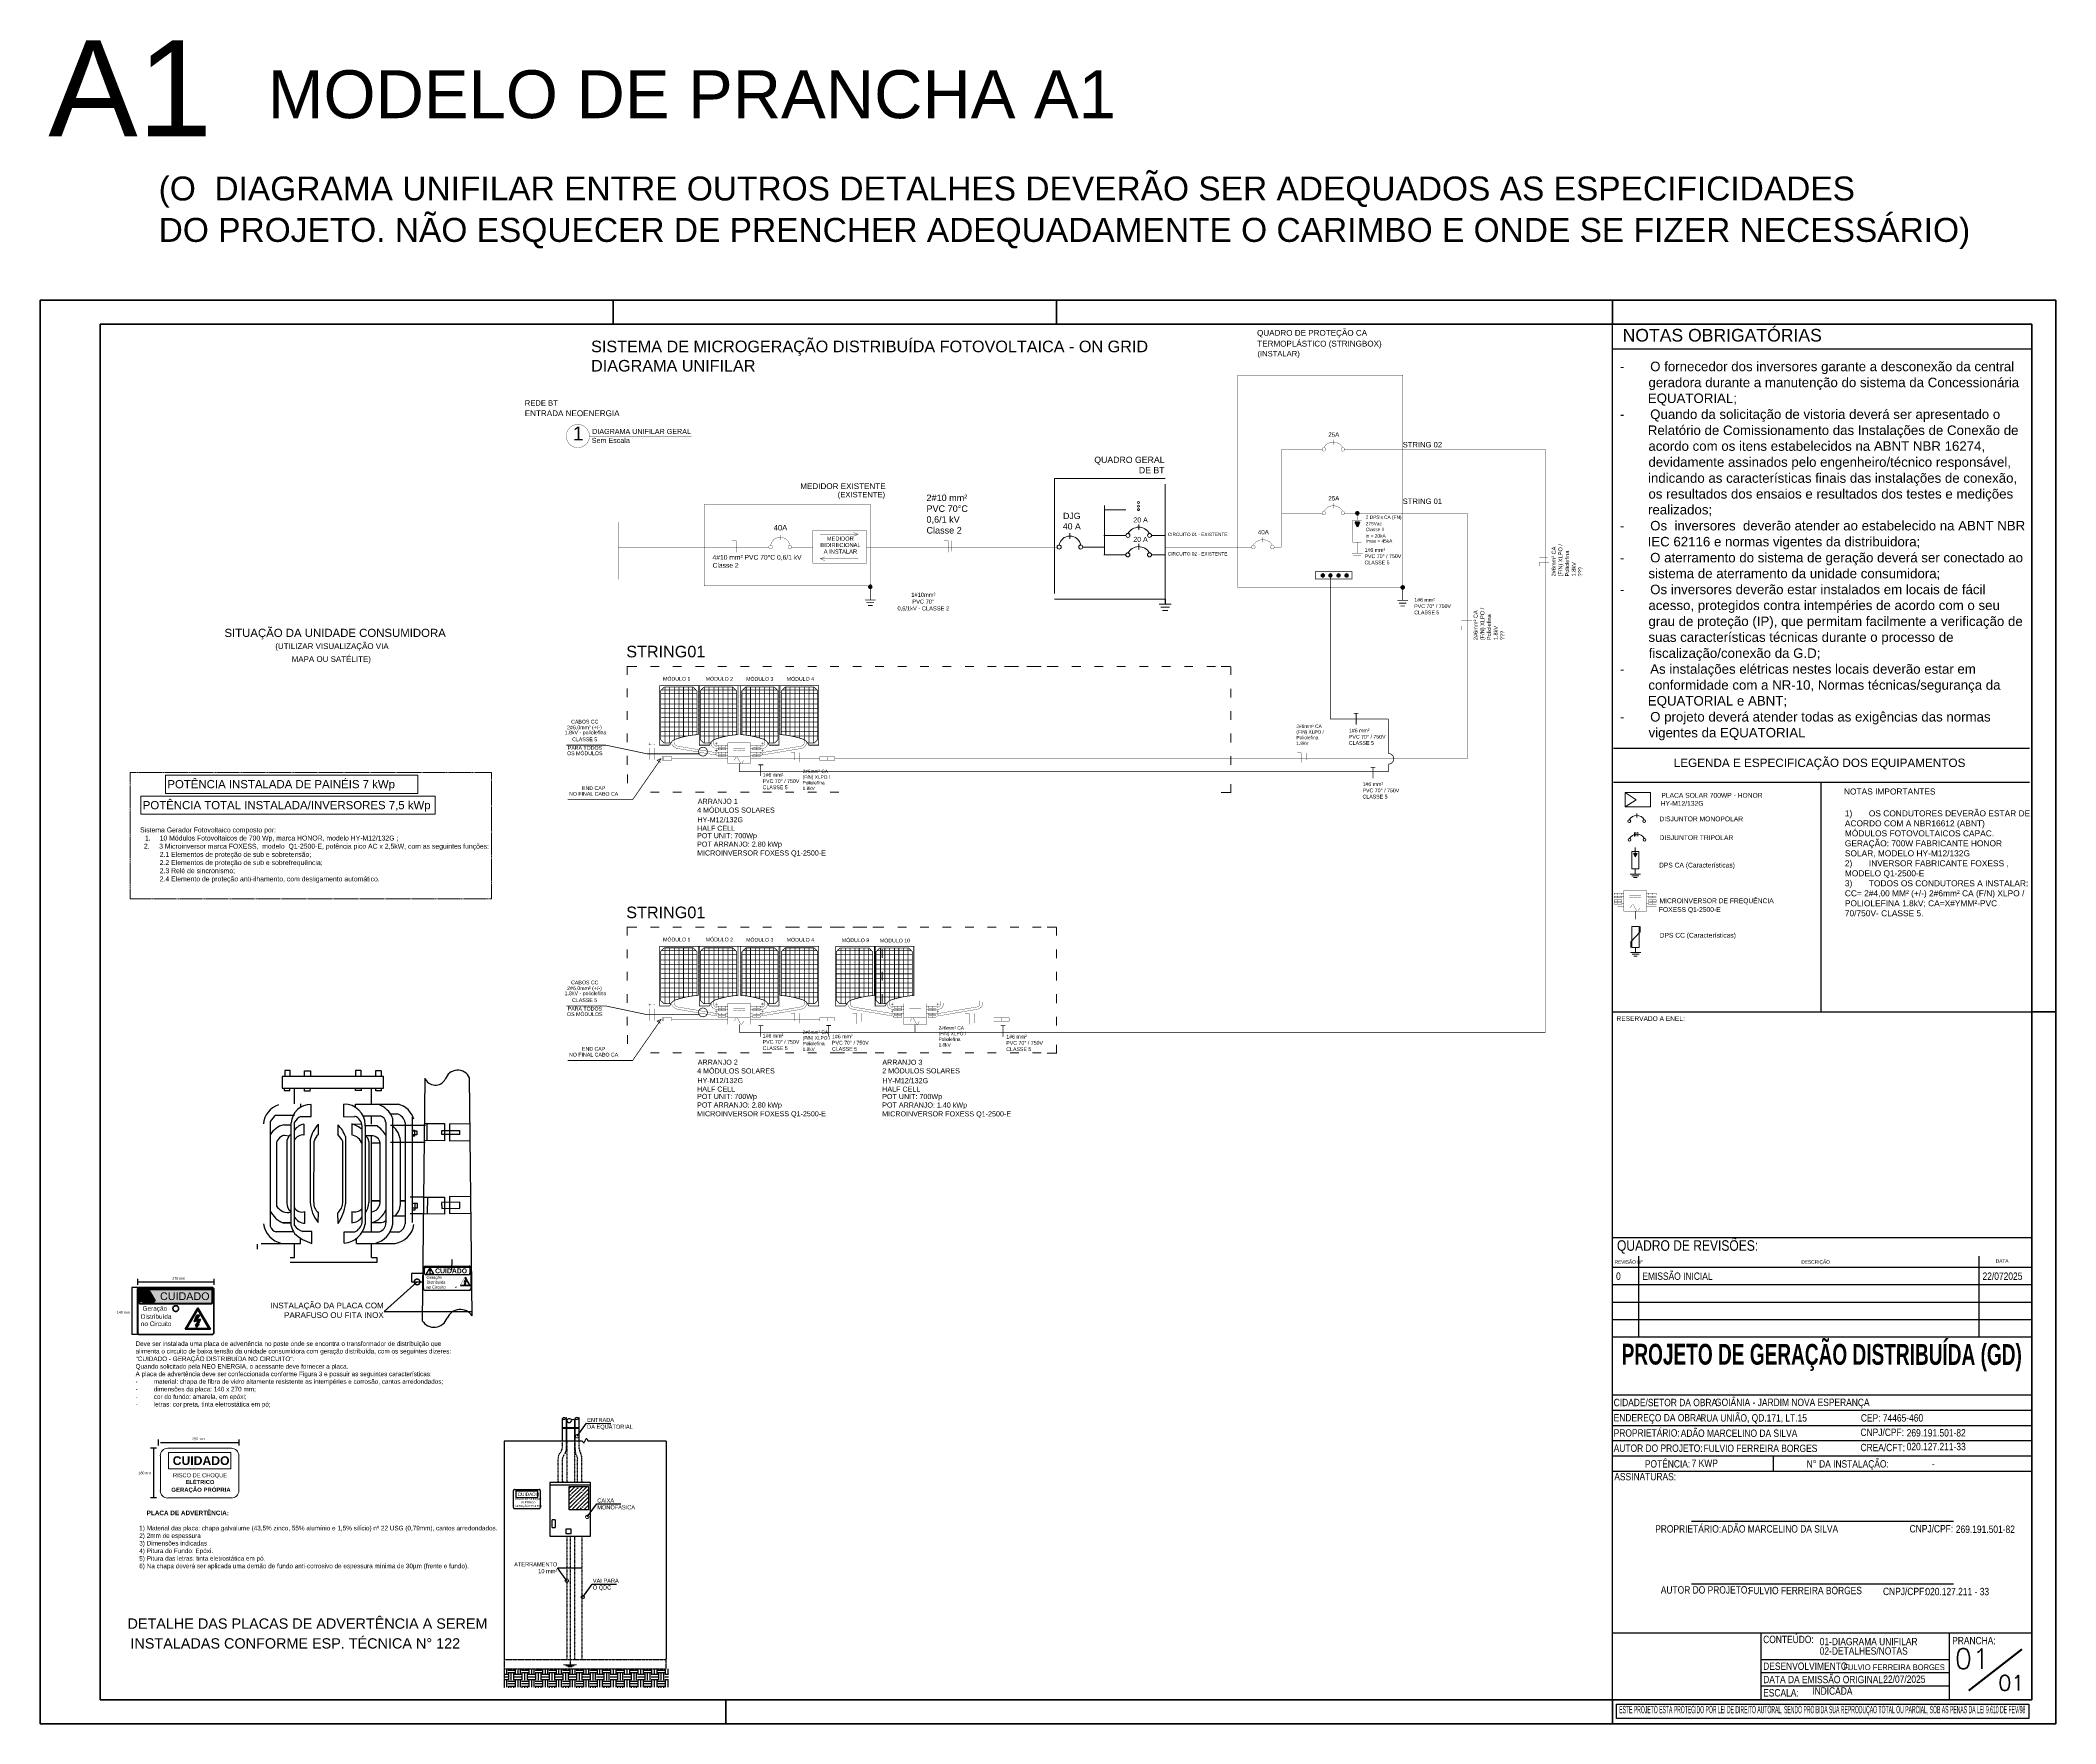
# Model space of a CAD drawing. Header units: millimetres. Extents: x 1668 to 2509, y 1340 to 2042.
import ezdxf
from ezdxf import colors
from ezdxf.entities.mleader import LeaderData, LeaderLine
from ezdxf.enums import TextEntityAlignment as Align
from ezdxf.math import Vec2, Vec3

# ---------------------------------------------------------------- set-up
doc = ezdxf.new("R2010")
doc.units = ezdxf.units.MM
for name, pattern in [('ACAD_ISO03W100', [30, 12, -18]), ('CONTORNO_QUADRO_T', [0.35, 0.2, -0.15]), ('HIDDEN2', [0.1875, 0.125, -0.0625]), ('JIS_02_0.7', [0.135, 0.075, -0.06])]:
    doc.linetypes.add(name, pattern=pattern)
for name, color, linetype, lineweight in [('A2_TXT02', 2, 'Continuous', 20), ('CARIMBO EXT', 140, 'Continuous', 30), ('CARIMBO INT', 140, 'Continuous', 25), ('DET-BASE', 7, 'Continuous', 18), ('DETALHES_CTR25', 7, 'Continuous', 13), ('H', 7, 'Continuous', 100), ('LINHA DE CHAMADA', 1, 'Continuous', 18), ('P', 250, 'Continuous', 100), ('PDF_UNIFILAR', 7, 'Continuous', 15), ('PRANCHA EXT', 7, 'Continuous', 40), ('PRANCHA INT', 7, 'Continuous', 40), ('QUADRO', 2, 'Continuous', 18), ('SIMBOLO', 1, 'Continuous', 18), ('Texto', 2, 'Continuous', 18), ('TEXTO CAR1', 7, 'Continuous', 25), ('TEXTO CAR2', 7, 'Continuous', 18), ('TEXTO QCARGAS 1', 7, 'Continuous', 15), ('TXT-02', 7, 'Continuous', 20), ('TXT-05', 7, 'Continuous', 20), ('WY-ELE-DIAGRAMA', 2, 'Continuous', 18), ('WY-ELE-DIAGRAMAS-TEXTO', 2, 'Continuous', 18)]:
    doc.layers.add(name, color=color, linetype=linetype, lineweight=lineweight)
for name, color, linetype in [('ARQ-FOLHA', 7, 'Continuous'), ('SÍMBOLOS', 140, 'Continuous'), ('T', 7, 'Continuous'), ('TEXTOS', 7, 'Continuous')]:
    doc.layers.add(name, color=color, linetype=linetype)
doc.layers.add('PDF_DIAGRAMA', color=7, linetype='Continuous', lineweight=15, true_color=0x00dd00)
doc.styles.add('arial', font='arial.ttf')
doc.styles.add('legenda$0$BB_ARIALBLACK', font='arial.ttf')
doc.styles.add('MtXpl_Swis721_Cn_BT', font='swissc.ttf')
doc.styles.add('ROMANS', font='romans.shx')
doc.styles.add('SANSSERIFBOLD', font='sasb____.pfb', dxfattribs={"width": 2})
doc.styles.get("Standard").update_dxf_attribs({"font": 'arial.ttf'})
doc.styles.add('STANDARD-0.1', font='arial.ttf', dxfattribs={"height": 0.1})
doc.styles.add('Style-Arial', font='arial.ttf')
doc.styles.add('TECNICO', font='')
doc.styles.get('TECNICO').set_extended_font_data('Dauphin')

# ---------------------------------------------------------------- blocks, each defined once
blk = doc.blocks.new('GERAÇ]AO PR[OPRIA')
at = {"layer": 'A2_TXT02', "ltscale": 0.0001}
for p, q in [((2054.38, 1165.39), (2054.38, 1168.71)), ((2055.09, 1169.43), (2061.16, 1169.43)), ((2061.88, 1168.71), (2061.88, 1165.39)), ((2061.16, 1164.68), (2055.09, 1164.68))]:
    blk.add_line(p, q, dxfattribs=at)
blk.add_lwpolyline([(2055.15, 1169.01), (2061.11, 1169.01), (2061.11, 1167.47), (2055.15, 1167.47)], close=True, dxfattribs=at)
for centre, start, end in [((2055.09, 1168.71), 90, 180), ((2061.16, 1168.71), 0, 90), ((2055.09, 1165.39), 180, 270), ((2061.16, 1165.39), 270, 0)]:
    blk.add_arc(centre, 0.717, start, end, dxfattribs=at)
at = {"layer": 'A2_TXT02', "ltscale": 0.0001, "insert": (2057.85, 1168.66), "char_height": 0.8327, "attachment_point": 1, "style": 'legenda$0$BB_ARIALBLACK'}
blk.add_mtext_dynamic_manual_height_columns('\\pxqc;{\\fArial|b1|i0|c0|p34;CUIDADO}', width=0.8327, gutter_width=610.55, heights=[0], dxfattribs=at)
at = {"layer": 'A2_TXT02', "color": 0, "ltscale": 0.0001, "char_height": 0.3886, "attachment_point": 1, "style": 'legenda$0$BB_ARIALBLACK'}
for s, width, insert in [('\\pi0.04467;RISCO DE CHOQUE \\P\\pi1.24592;{\\fArial|b1|i0|c0|p34;ELÉTRICO}', 5.175, (2055.54, 1167.04)), ('{\\fArial|b1|i0|c0|p34;\\W1.05;GERAÇÃO PRÓPRIA}', 5.8973, (2055.42, 1165.66))]:
    blk.add_mtext_dynamic_manual_height_columns(s, width=width, gutter_width=610.55, heights=[0], dxfattribs=dict(at, insert=insert))
blk = doc.blocks.new('_DotSmall')
at = {"color": 0, "linetype": 'ByBlock', "const_width": 0.5}
blk.add_lwpolyline([(-0.0625, 0, 1), (0.0625, 0, 1)], format="xyb", close=True, dxfattribs=at)

msp = doc.modelspace()

# ---------------------------------------------------------------- hatches: boundary and pattern name
at = {"lineweight": 9}
msp.add_hatch(color=7, dxfattribs=at).paths.add_polyline_path([(2332.4, 1703.23), (2333.84, 1703.23), (2333.12, 1701.79)])
h = msp.add_hatch(color=256)
h.dxf.hatch_style = 1
h.paths.add_polyline_path([(1844.91, 1526.34), (1844.61, 1526.34), (1842.69, 1523.01), (1842.82, 1522.78), (1846.71, 1522.77), (1846.84, 1523)])
h.paths.add_polyline_path([(1844.81, 1526.23), (1844.67, 1526.23), (1842.82, 1523.01), (1842.89, 1522.89), (1846.78, 1522.88)], flags=16)
h = msp.add_hatch(color=256)
h.dxf.hatch_style = 1
h.paths.add_polyline_path([(1844.56, 1524.6), (1844.96, 1525.37), (1844.6, 1525.37), (1844.22, 1524.33), (1844.94, 1524.41), (1844.72, 1523.64), (1844.6, 1523.64), (1844.69, 1523.22), (1844.96, 1523.64), (1844.83, 1523.64), (1845.16, 1524.62)])
at = {"linetype": 'Continuous', "true_color": 0xf4ee51}
for points in [[(1712.21, 1519.88), (1713.02, 1519.88), (1712.91, 1517.3)], [(1712.21, 1519.88), (1712.91, 1517.3), (1712.38, 1517.3)], [(1712.34, 1516.91), (1712.95, 1516.38), (1712.34, 1516.38)], [(1712.34, 1516.91), (1712.95, 1516.91), (1712.95, 1516.38)]]:
    msp.add_hatch(color=41, dxfattribs=at).paths.add_polyline_path(points)
h = msp.add_hatch()
h.set_pattern_fill('ANSI35', color=256, scale=0.370335)
h.set_pattern_definition([(45, (-2314.8469, -315.482), (-1.6628525, 1.6628525), []), (45, (-2313.184, -315.482), (-1.6628525, 1.6628525), [2.9395357, -0.5879071, 0, -0.5879071])])
h.paths.add_polyline_path([(1888.28, 1429.32), (1896.26, 1429.32), (1896.26, 1439.01), (1888.28, 1439.01)])
at = {"linetype": 'HIDDEN2'}
h = msp.add_hatch(dxfattribs=at)
h.set_pattern_fill('EARTH', color=256, scale=0.448214)
h.set_pattern_definition([(0, (305.7778, 555.9347), (2.8461584, 2.8461584), [2.846158, -2.846158]), (0, (305.7778, 557.002), (2.8461584, 2.8461584), [2.846158, -2.846158]), (0, (305.7778, 558.0693), (2.8461584, 2.8461584), [2.846158, -2.846158]), (90, (306.1336, 558.425), (-2.8461584, 2.8461584), [2.846158, -2.846158]), (90, (307.201, 558.425), (-2.8461584, 2.8461584), [2.846158, -2.846158]), (90, (308.2682, 558.425), (-2.8461584, 2.8461584), [2.846158, -2.846158])])
h.paths.add_polyline_path([(1929.66, 1362.96), (1928.69, 1362.96), (1861.06, 1362.96), (1861.06, 1355.06), (1929.66, 1355.06)])
at = {"layer": 'H', "linetype": 'Continuous'}
for color, points in [(256, [(2216.45, 1845.19), (2216.58, 1845.49), (2217.68, 1845.49), (2217.73, 1845.19), (2216.45, 1845.19)]), (256, [(2216.58, 1844.89), (2216.45, 1845.19), (2217.73, 1845.19), (2217.68, 1844.89), (2216.58, 1844.89)]), (256, [(2216.58, 1845.49), (2216.83, 1845.71), (2217.43, 1845.71), (2217.68, 1845.49), (2216.58, 1845.49)]), (256, [(2217.13, 1844.51), (2216.83, 1844.64), (2216.58, 1844.89), (2217.43, 1844.64), (2217.13, 1844.51)]), (256, [(2217.43, 1844.64), (2216.58, 1844.89), (2217.68, 1844.89), (2217.43, 1844.64)]), (256, [(2216.83, 1845.71), (2217.13, 1845.79), (2217.43, 1845.71), (2216.83, 1845.71)]), (256, [(2217.13, 1839.52), (2216.22, 1841.38), (2218.03, 1841.38), (2217.13, 1839.52)]), (256, [(2202.04, 1819.16), (2202.14, 1819.46), (2203.22, 1819.46), (2203.29, 1819.16), (2202.04, 1819.16)]), (256, [(2202.14, 1818.86), (2202.04, 1819.16), (2203.29, 1819.16), (2203.22, 1818.86), (2202.14, 1818.86)]), (256, [(2202.14, 1819.46), (2202.39, 1819.71), (2202.99, 1819.71), (2203.22, 1819.46), (2202.14, 1819.46)]), (256, [(2202.69, 1818.56), (2202.39, 1818.61), (2202.14, 1818.86), (2202.99, 1818.61), (2202.69, 1818.56)]), (256, [(2202.99, 1818.61), (2202.14, 1818.86), (2203.22, 1818.86), (2202.99, 1818.61)]), (256, [(2202.39, 1819.71), (2202.69, 1819.83), (2202.99, 1819.71), (2202.39, 1819.71)]), (256, [(2205.27, 1819.16), (2205.35, 1819.46), (2206.43, 1819.46), (2206.48, 1819.16), (2205.27, 1819.16)]), (256, [(2205.35, 1818.86), (2205.27, 1819.16), (2206.48, 1819.16), (2206.43, 1818.86), (2205.35, 1818.86)]), (256, [(2205.35, 1819.46), (2205.58, 1819.71), (2206.18, 1819.71), (2206.43, 1819.46), (2205.35, 1819.46)]), (256, [(2205.88, 1818.56), (2205.58, 1818.61), (2205.35, 1818.86), (2206.18, 1818.61), (2205.88, 1818.56)]), (256, [(2206.18, 1818.61), (2205.35, 1818.86), (2206.43, 1818.86), (2206.18, 1818.61)]), (256, [(2205.58, 1819.71), (2205.88, 1819.83), (2206.18, 1819.71), (2205.58, 1819.71)]), (256, [(2208.69, 1819.16), (2208.77, 1819.46), (2209.84, 1819.46), (2209.89, 1819.16), (2208.69, 1819.16)]), (256, [(2208.77, 1818.86), (2208.69, 1819.16), (2209.89, 1819.16), (2209.84, 1818.86), (2208.77, 1818.86)]), (256, [(2208.77, 1819.46), (2208.99, 1819.71), (2209.59, 1819.71), (2209.84, 1819.46), (2208.77, 1819.46)]), (256, [(2209.29, 1818.56), (2208.99, 1818.61), (2208.77, 1818.86), (2209.59, 1818.61), (2209.29, 1818.56)]), (256, [(2209.59, 1818.61), (2208.77, 1818.86), (2209.84, 1818.86), (2209.59, 1818.61)]), (256, [(2208.99, 1819.71), (2209.29, 1819.83), (2209.59, 1819.71), (2208.99, 1819.71)]), (256, [(2212.06, 1819.16), (2212.14, 1819.46), (2213.22, 1819.46), (2213.27, 1819.16), (2212.06, 1819.16)]), (256, [(2212.14, 1818.86), (2212.06, 1819.16), (2213.27, 1819.16), (2213.22, 1818.86), (2212.14, 1818.86)]), (256, [(2212.14, 1819.46), (2212.36, 1819.71), (2212.97, 1819.71), (2213.22, 1819.46), (2212.14, 1819.46)]), (256, [(2212.66, 1818.56), (2212.36, 1818.61), (2212.14, 1818.86), (2212.97, 1818.61), (2212.66, 1818.56)]), (256, [(2212.97, 1818.61), (2212.14, 1818.86), (2213.22, 1818.86), (2212.97, 1818.61)]), (256, [(2212.36, 1819.71), (2212.66, 1819.83), (2212.97, 1819.71), (2212.36, 1819.71)]), (256, [(2013.29, 1814.43), (2013.37, 1814.78), (2014.45, 1814.78), (2014.5, 1814.43), (2013.29, 1814.43)]), (256, [(2013.37, 1814.1), (2013.29, 1814.43), (2014.5, 1814.43), (2014.45, 1814.1), (2013.37, 1814.1)]), (256, [(2013.37, 1814.78), (2013.6, 1814.95), (2014.2, 1814.95), (2014.45, 1814.78), (2013.37, 1814.78)]), (256, [(2013.9, 1813.8), (2013.6, 1813.88), (2013.37, 1814.1), (2014.2, 1813.88), (2013.9, 1813.8)]), (256, [(2014.2, 1813.88), (2013.37, 1814.1), (2014.45, 1814.1), (2014.2, 1813.88)]), (256, [(2013.6, 1814.95), (2013.9, 1815.08), (2014.2, 1814.95), (2013.6, 1814.95)]), (256, [(2235.42, 1814.17), (2235.52, 1814.52), (2236.62, 1814.52), (2236.67, 1814.17), (2235.42, 1814.17)]), (256, [(2235.52, 1813.87), (2235.42, 1814.17), (2236.67, 1814.17), (2236.62, 1813.87), (2235.52, 1813.87)]), (256, [(2235.52, 1814.52), (2235.72, 1814.7), (2236.37, 1814.7), (2236.62, 1814.52), (2235.52, 1814.52)]), (256, [(2236.07, 1813.57), (2235.72, 1813.62), (2235.52, 1813.87), (2236.37, 1813.62), (2236.07, 1813.57)]), (256, [(2236.37, 1813.62), (2235.52, 1813.87), (2236.62, 1813.87), (2236.37, 1813.62)]), (256, [(2235.72, 1814.7), (2236.07, 1814.82), (2236.37, 1814.7), (2235.72, 1814.7)]), (7, [(1732.78, 1512.9), (1728.6, 1505.03), (1728.19, 1505.03)]), (7, [(1732.78, 1512.9), (1733.22, 1512.9), (1728.6, 1505.03)]), (7, [(1731.99, 1508.34), (1733.48, 1508.34), (1731.8, 1507.85)]), (7, [(1732.17, 1508.79), (1734.16, 1508.34), (1731.99, 1508.34)]), (7, [(1732.85, 1510.48), (1732.82, 1508.79), (1732.17, 1508.79)]), (7, [(1732.17, 1508.79), (1734.38, 1508.79), (1734.16, 1508.34)]), (7, [(1732.32, 1506.61), (1733.7, 1506.61), (1732.69, 1505.47)]), (7, [(1733.22, 1513.63), (1733.63, 1512.9), (1732.78, 1512.9)]), (7, [(1733.48, 1508.34), (1733.28, 1506.61), (1732.78, 1506.61)]), (7, [(1732.85, 1510.48), (1733.92, 1510.48), (1732.82, 1508.79)]), (7, [(1733.22, 1512.9), (1738.27, 1505.03), (1737.83, 1505.03)]), (7, [(1733.22, 1512.9), (1733.63, 1512.9), (1738.27, 1505.03)]), (7, [(1733.48, 1508.34), (1734.16, 1508.34), (1733.28, 1506.61)]), (7, [(1728.19, 1505.03), (1738.49, 1504.66), (1727.97, 1504.66)]), (7, [(1728.19, 1505.03), (1738.27, 1505.03), (1738.49, 1504.66)])]:
    msp.add_hatch(color=color, dxfattribs=at).paths.add_polyline_path(points)
at = {"layer": 'H', "linetype": 'Continuous', "true_color": 0xf4ee51}
for points in [[(1708.97, 1521.02), (1739.21, 1520.97), (1708.95, 1520.97)], [(1708.95, 1520.97), (1739.21, 1520.88), (1708.95, 1520.88)], [(1708.95, 1520.97), (1739.21, 1520.97), (1739.21, 1520.88)], [(1708.95, 1520.88), (1739.21, 1520.84), (1708.95, 1520.84)], [(1708.95, 1520.88), (1739.21, 1520.88), (1739.21, 1520.84)], [(1708.95, 1520.84), (1712.51, 1520.82), (1708.95, 1520.82)], [(1708.95, 1520.84), (1712.58, 1520.84), (1712.51, 1520.82)], [(1708.95, 1520.82), (1712.43, 1520.8), (1708.95, 1520.8)], [(1708.95, 1520.82), (1712.51, 1520.82), (1712.43, 1520.8)], [(1708.95, 1520.8), (1712.34, 1520.75), (1708.95, 1520.75)], [(1708.95, 1520.8), (1712.43, 1520.8), (1712.34, 1520.75)], [(1708.95, 1520.75), (1712.27, 1520.69), (1708.95, 1520.69)], [(1708.95, 1520.75), (1712.34, 1520.75), (1712.27, 1520.69)], [(1708.95, 1520.69), (1712.23, 1520.62), (1708.95, 1520.62)], [(1708.95, 1520.69), (1712.27, 1520.69), (1712.23, 1520.62)], [(1708.95, 1520.62), (1710, 1516.8), (1708.95, 1516.8)], [(1708.95, 1520.62), (1712.23, 1520.62), (1710, 1516.8)], [(1708.95, 1516.8), (1709.98, 1516.73), (1708.95, 1516.73)], [(1708.95, 1516.8), (1710, 1516.8), (1709.98, 1516.73)], [(1708.95, 1516.73), (1709.96, 1516.64), (1708.95, 1516.64)], [(1708.95, 1516.73), (1709.98, 1516.73), (1709.96, 1516.64)], [(1708.95, 1516.64), (1709.96, 1516.56), (1708.95, 1516.56)], [(1708.95, 1516.64), (1709.96, 1516.64), (1709.96, 1516.56)], [(1708.95, 1516.56), (1709.96, 1516.47), (1708.95, 1516.47)], [(1708.95, 1516.56), (1709.96, 1516.56), (1709.96, 1516.47)], [(1708.95, 1516.47), (1709.98, 1516.38), (1708.95, 1516.38)], [(1708.95, 1516.47), (1709.96, 1516.47), (1709.98, 1516.38)], [(1708.95, 1516.38), (1710.02, 1516.29), (1708.95, 1516.29)], [(1708.95, 1516.38), (1709.98, 1516.38), (1710.02, 1516.29)], [(1708.95, 1516.29), (1710.09, 1516.23), (1708.95, 1516.23)], [(1708.95, 1516.29), (1710.02, 1516.29), (1710.09, 1516.23)], [(1708.95, 1516.23), (1710.15, 1516.18), (1708.95, 1516.18)], [(1708.95, 1516.23), (1710.09, 1516.23), (1710.15, 1516.18)], [(1708.95, 1516.18), (1710.24, 1516.14), (1708.95, 1516.14)], [(1708.95, 1516.18), (1710.15, 1516.18), (1710.24, 1516.14)], [(1708.95, 1516.14), (1710.33, 1516.1), (1708.95, 1516.1)], [(1708.95, 1516.14), (1710.24, 1516.14), (1710.33, 1516.1)], [(1708.95, 1516.1), (1710.33, 1516.1), (1710.41, 1516.1)], [(1708.95, 1516.1), (1739.21, 1515.83), (1708.95, 1515.83)], [(1708.95, 1516.1), (1739.21, 1516.1), (1739.21, 1515.83)], [(1708.95, 1515.83), (1739.21, 1515.77), (1708.95, 1515.77)], [(1708.95, 1515.83), (1739.21, 1515.83), (1739.21, 1515.77)], [(1708.95, 1515.77), (1739.19, 1515.68), (1708.97, 1515.68)], [(1708.95, 1515.77), (1739.21, 1515.77), (1739.19, 1515.68)], [(1708.99, 1521.08), (1739.19, 1521.02), (1708.97, 1521.02)], [(1708.97, 1521.02), (1739.19, 1521.02), (1739.21, 1520.97)], [(1708.97, 1515.68), (1739.14, 1515.62), (1709.02, 1515.62)], [(1708.97, 1515.68), (1739.19, 1515.68), (1739.14, 1515.62)], [(1709.04, 1521.15), (1739.16, 1521.08), (1708.99, 1521.08)], [(1708.99, 1521.08), (1739.16, 1521.08), (1739.19, 1521.02)], [(1709.02, 1515.62), (1739.1, 1515.57), (1709.06, 1515.57)], [(1709.02, 1515.62), (1739.14, 1515.62), (1739.1, 1515.57)], [(1709.08, 1521.19), (1739.12, 1521.15), (1709.04, 1521.15)], [(1709.04, 1521.15), (1739.12, 1521.15), (1739.16, 1521.08)], [(1709.06, 1515.57), (1739.03, 1515.51), (1709.12, 1515.51)], [(1709.06, 1515.57), (1739.1, 1515.57), (1739.03, 1515.51)], [(1709.12, 1521.23), (1739.08, 1521.19), (1709.08, 1521.19)], [(1709.08, 1521.19), (1739.08, 1521.19), (1739.12, 1521.15)], [(1709.19, 1521.26), (1739.01, 1521.23), (1709.12, 1521.23)], [(1709.12, 1521.23), (1739.01, 1521.23), (1739.08, 1521.19)], [(1709.12, 1515.51), (1738.97, 1515.48), (1709.19, 1515.48)], [(1709.12, 1515.51), (1739.03, 1515.51), (1738.97, 1515.48)], [(1709.19, 1515.48), (1738.9, 1515.46), (1709.26, 1515.46)], [(1709.19, 1515.48), (1738.97, 1515.48), (1738.9, 1515.46)], [(1712.69, 1520.84), (1739.21, 1520.82), (1712.78, 1520.82)], [(1712.69, 1520.84), (1739.21, 1520.84), (1739.21, 1520.82)], [(1712.78, 1520.82), (1739.21, 1520.8), (1712.84, 1520.8)], [(1712.78, 1520.82), (1739.21, 1520.82), (1739.21, 1520.8)], [(1712.84, 1520.8), (1739.21, 1520.75), (1712.93, 1520.75)], [(1712.84, 1520.8), (1739.21, 1520.8), (1739.21, 1520.75)], [(1712.93, 1520.75), (1739.21, 1520.69), (1712.99, 1520.69)], [(1712.93, 1520.75), (1739.21, 1520.75), (1739.21, 1520.69)], [(1712.99, 1520.69), (1739.21, 1520.62), (1713.04, 1520.62)], [(1712.99, 1520.69), (1739.21, 1520.69), (1739.21, 1520.62)], [(1713.04, 1520.62), (1739.21, 1516.8), (1715.27, 1516.8)], [(1713.04, 1520.62), (1739.21, 1520.62), (1739.21, 1516.8)], [(1714.94, 1516.1), (1739.21, 1516.1), (1714.87, 1516.1)], [(1715.03, 1516.14), (1739.21, 1516.1), (1714.94, 1516.1)], [(1715.11, 1516.18), (1739.21, 1516.14), (1715.03, 1516.14)], [(1715.03, 1516.14), (1739.21, 1516.14), (1739.21, 1516.1)], [(1715.18, 1516.23), (1739.21, 1516.18), (1715.11, 1516.18)], [(1715.11, 1516.18), (1739.21, 1516.18), (1739.21, 1516.14)], [(1715.25, 1516.29), (1739.21, 1516.23), (1715.18, 1516.23)], [(1715.18, 1516.23), (1739.21, 1516.23), (1739.21, 1516.18)], [(1715.29, 1516.38), (1739.21, 1516.29), (1715.25, 1516.29)], [(1715.25, 1516.29), (1739.21, 1516.29), (1739.21, 1516.23)], [(1715.27, 1516.8), (1739.21, 1516.73), (1715.31, 1516.73)], [(1715.27, 1516.8), (1739.21, 1516.8), (1739.21, 1516.73)], [(1715.31, 1516.47), (1739.21, 1516.38), (1715.29, 1516.38)], [(1715.29, 1516.38), (1739.21, 1516.38), (1739.21, 1516.29)], [(1715.31, 1516.73), (1739.21, 1516.64), (1715.33, 1516.64)], [(1715.31, 1516.73), (1739.21, 1516.73), (1739.21, 1516.64)], [(1715.33, 1516.56), (1739.21, 1516.47), (1715.31, 1516.47)], [(1715.31, 1516.47), (1739.21, 1516.47), (1739.21, 1516.38)], [(1715.33, 1516.64), (1739.21, 1516.56), (1715.33, 1516.56)], [(1715.33, 1516.64), (1739.21, 1516.64), (1739.21, 1516.56)], [(1715.33, 1516.56), (1739.21, 1516.56), (1739.21, 1516.47)]]:
    msp.add_hatch(color=41, dxfattribs=at).paths.add_polyline_path(points)
at = {"layer": 'H', "linetype": 'Continuous', "true_color": 0x000000}
msp.add_hatch(color=18, dxfattribs=at).paths.add_polyline_path([(1709.19, 1521.26), (1738.95, 1521.26), (1739.01, 1521.23)])
at = {"layer": 'P', "linetype": 'Continuous'}
for color, points in [(7, [(1708.16, 1521.56), (1708.23, 1521.43), (1708.12, 1521.43)]), (7, [(1708.12, 1521.43), (1708.21, 1521.3), (1708.12, 1521.3)]), (7, [(1708.12, 1521.43), (1708.23, 1521.43), (1708.21, 1521.3)]), (7, [(1708.12, 1521.3), (1708.21, 1503.2), (1708.12, 1503.2)]), (7, [(1708.12, 1521.3), (1708.21, 1521.3), (1708.21, 1503.2)]), (7, [(1708.18, 1521.58), (1708.27, 1521.56), (1708.16, 1521.56)]), (7, [(1708.16, 1521.56), (1708.27, 1521.56), (1708.23, 1521.43)]), (7, [(1708.21, 1521.67), (1708.29, 1521.58), (1708.18, 1521.58)]), (7, [(1708.18, 1521.58), (1708.29, 1521.58), (1708.27, 1521.56)]), (7, [(1708.25, 1521.74), (1708.34, 1521.67), (1708.21, 1521.67)]), (7, [(1708.21, 1521.67), (1708.34, 1521.67), (1708.29, 1521.58)]), (7, [(1708.29, 1521.78), (1708.38, 1521.74), (1708.25, 1521.74)]), (7, [(1708.25, 1521.74), (1708.38, 1521.74), (1708.34, 1521.67)]), (7, [(1708.34, 1521.85), (1708.42, 1521.78), (1708.29, 1521.78)]), (7, [(1708.29, 1521.78), (1708.42, 1521.78), (1708.38, 1521.74)]), (7, [(1708.36, 1521.87), (1708.51, 1521.85), (1708.34, 1521.85)]), (7, [(1708.34, 1521.85), (1708.51, 1521.85), (1708.42, 1521.78)]), (7, [(1708.45, 1521.93), (1708.51, 1521.87), (1708.36, 1521.87)]), (7, [(1708.36, 1521.87), (1708.51, 1521.87), (1708.51, 1521.85)]), (7, [(1708.47, 1521.96), (1708.64, 1521.93), (1708.45, 1521.93)]), (7, [(1708.45, 1521.93), (1708.64, 1521.93), (1708.51, 1521.87)]), (7, [(1708.51, 1521.98), (1708.71, 1521.96), (1708.47, 1521.96)]), (7, [(1708.47, 1521.96), (1708.71, 1521.96), (1708.64, 1521.93)]), (7, [(1708.53, 1521.98), (1708.77, 1521.98), (1708.51, 1521.98)]), (7, [(1708.51, 1521.98), (1708.77, 1521.98), (1708.71, 1521.96)]), (7, [(1708.6, 1522.02), (1739.58, 1521.98), (1708.53, 1521.98)]), (7, [(1708.53, 1521.98), (1708.91, 1521.98), (1708.77, 1521.98)]), (7, [(1708.64, 1522.02), (1739.49, 1522.02), (1708.6, 1522.02)]), (7, [(1708.6, 1522.02), (1739.49, 1522.02), (1739.58, 1521.98)]), (7, [(1708.75, 1522.07), (1739.47, 1522.02), (1708.64, 1522.02)]), (7, [(1708.64, 1522.02), (1739.47, 1522.02), (1739.49, 1522.02)]), (256, [(1708.73, 1521.02), (1708.95, 1520.97), (1708.71, 1520.97)]), (256, [(1708.71, 1520.97), (1708.95, 1520.88), (1708.71, 1520.88)]), (256, [(1708.71, 1520.97), (1708.95, 1520.97), (1708.95, 1520.88)]), (256, [(1708.71, 1520.88), (1708.95, 1515.83), (1708.71, 1515.83)]), (256, [(1708.71, 1520.88), (1708.95, 1520.88), (1708.95, 1515.83)]), (256, [(1708.71, 1515.83), (1708.95, 1515.77), (1708.71, 1515.77)]), (256, [(1708.71, 1515.83), (1708.95, 1515.83), (1708.95, 1515.77)]), (256, [(1708.71, 1515.77), (1708.97, 1515.73), (1708.73, 1515.73)]), (256, [(1708.71, 1515.77), (1708.95, 1515.77), (1708.97, 1515.73)]), (256, [(1708.75, 1521.1), (1708.97, 1521.04), (1708.73, 1521.04)]), (256, [(1708.73, 1521.04), (1708.97, 1521.02), (1708.73, 1521.02)]), (256, [(1708.73, 1521.04), (1708.97, 1521.04), (1708.97, 1521.02)]), (256, [(1708.73, 1521.02), (1708.97, 1521.02), (1708.95, 1520.97)]), (256, [(1708.73, 1515.73), (1708.97, 1515.7), (1708.73, 1515.7)]), (256, [(1708.73, 1515.73), (1708.97, 1515.73), (1708.97, 1515.7)]), (256, [(1708.73, 1515.7), (1708.99, 1515.66), (1708.75, 1515.66)]), (256, [(1708.73, 1515.7), (1708.97, 1515.7), (1708.99, 1515.66)]), (7, [(1708.77, 1522.07), (1739.34, 1522.07), (1708.75, 1522.07)]), (7, [(1708.75, 1522.07), (1739.34, 1522.07), (1739.47, 1522.02)]), (256, [(1708.77, 1521.17), (1709.02, 1521.13), (1708.75, 1521.13)]), (256, [(1708.75, 1521.13), (1709.02, 1521.1), (1708.75, 1521.1)]), (256, [(1708.75, 1521.13), (1709.02, 1521.13), (1709.02, 1521.1)]), (256, [(1708.75, 1521.1), (1709.02, 1521.1), (1708.97, 1521.04)]), (256, [(1708.75, 1515.66), (1709.02, 1515.62), (1708.75, 1515.62)]), (256, [(1708.75, 1515.66), (1708.99, 1515.66), (1709.02, 1515.62)]), (256, [(1708.75, 1515.62), (1709.04, 1515.59), (1708.77, 1515.59)]), (256, [(1708.75, 1515.62), (1709.02, 1515.62), (1709.04, 1515.59)]), (7, [(1708.91, 1522.09), (1739.34, 1522.07), (1708.77, 1522.07)]), (256, [(1708.8, 1521.21), (1709.06, 1521.17), (1708.77, 1521.17)]), (256, [(1708.77, 1521.17), (1709.06, 1521.17), (1709.02, 1521.13)]), (256, [(1708.77, 1515.59), (1709.08, 1515.53), (1708.8, 1515.53)]), (256, [(1708.77, 1515.59), (1709.04, 1515.59), (1709.08, 1515.53)]), (256, [(1708.82, 1521.23), (1709.12, 1521.21), (1708.8, 1521.21)]), (256, [(1708.8, 1521.21), (1709.12, 1521.21), (1709.06, 1521.17)]), (256, [(1708.8, 1515.53), (1709.08, 1515.53), (1709.1, 1515.53)]), (256, [(1708.8, 1515.53), (1709.12, 1515.51), (1708.82, 1515.51)]), (256, [(1708.8, 1515.53), (1709.1, 1515.53), (1709.12, 1515.51)]), (256, [(1708.84, 1521.28), (1709.19, 1521.26), (1708.82, 1521.26)]), (256, [(1708.82, 1521.26), (1709.17, 1521.23), (1708.82, 1521.23)]), (256, [(1708.82, 1521.26), (1709.19, 1521.26), (1709.17, 1521.23)]), (256, [(1708.82, 1521.23), (1709.17, 1521.23), (1709.12, 1521.21)]), (256, [(1708.82, 1515.51), (1709.19, 1515.48), (1708.84, 1515.48)]), (256, [(1708.82, 1515.51), (1709.12, 1515.51), (1709.19, 1515.48)]), (256, [(1708.88, 1521.32), (1739.3, 1521.28), (1708.84, 1521.28)]), (256, [(1708.84, 1521.28), (1709.32, 1521.28), (1709.26, 1521.28)]), (256, [(1708.84, 1521.28), (1709.26, 1521.28), (1709.19, 1521.26)]), (256, [(1708.84, 1515.48), (1709.26, 1515.46), (1708.84, 1515.46)]), (256, [(1708.84, 1515.48), (1709.19, 1515.48), (1709.26, 1515.46)]), (256, [(1708.84, 1515.46), (1709.26, 1515.46), (1709.32, 1515.46)]), (256, [(1708.84, 1515.46), (1739.3, 1515.44), (1708.86, 1515.44)]), (256, [(1708.84, 1515.46), (1739.3, 1515.46), (1739.3, 1515.44)]), (256, [(1708.86, 1515.44), (1739.23, 1515.38), (1708.93, 1515.38)]), (256, [(1708.86, 1515.44), (1739.3, 1515.44), (1739.23, 1515.38)]), (7, [(1708.91, 1522.09), (1739.21, 1522.09), (1739.34, 1522.07)]), (256, [(1708.93, 1515.38), (1739.12, 1515.31), (1709.02, 1515.31)]), (256, [(1708.93, 1515.38), (1739.23, 1515.38), (1739.12, 1515.31)]), (256, [(1709.02, 1515.31), (1739.03, 1515.27), (1709.12, 1515.27)]), (256, [(1709.02, 1515.31), (1739.12, 1515.31), (1739.03, 1515.27)]), (256, [(1709.12, 1515.27), (1738.92, 1515.22), (1709.21, 1515.22)]), (256, [(1709.12, 1515.27), (1739.03, 1515.27), (1738.92, 1515.22)]), (256, [(1709.21, 1515.22), (1738.81, 1515.22), (1709.32, 1515.22)]), (256, [(1709.21, 1515.22), (1738.92, 1515.22), (1738.81, 1515.22)]), (256, [(1709.98, 1516.73), (1712.34, 1516.64), (1709.96, 1516.64)]), (256, [(1709.96, 1516.64), (1712.34, 1516.56), (1709.96, 1516.56)]), (256, [(1709.96, 1516.64), (1712.34, 1516.64), (1712.34, 1516.56)]), (256, [(1709.96, 1516.56), (1712.34, 1516.47), (1709.96, 1516.47)]), (256, [(1709.96, 1516.56), (1712.34, 1516.56), (1712.34, 1516.47)]), (256, [(1709.96, 1516.47), (1712.34, 1516.38), (1709.98, 1516.38)]), (256, [(1709.96, 1516.47), (1712.34, 1516.47), (1712.34, 1516.38)]), (256, [(1710, 1516.8), (1712.34, 1516.73), (1709.98, 1516.73)]), (256, [(1709.98, 1516.73), (1712.34, 1516.73), (1712.34, 1516.64)]), (256, [(1709.98, 1516.38), (1715.25, 1516.29), (1710.02, 1516.29)]), (256, [(1709.98, 1516.38), (1715.29, 1516.38), (1715.25, 1516.29)]), (256, [(1710.06, 1516.91), (1712.34, 1516.8), (1710, 1516.8)]), (256, [(1710, 1516.8), (1712.34, 1516.8), (1712.34, 1516.73)]), (256, [(1710.02, 1516.29), (1715.18, 1516.23), (1710.09, 1516.23)]), (256, [(1710.02, 1516.29), (1715.25, 1516.29), (1715.18, 1516.23)]), (256, [(1710.28, 1517.3), (1715.2, 1516.91), (1710.06, 1516.91)]), (256, [(1710.06, 1516.91), (1712.34, 1516.91), (1712.34, 1516.8)]), (256, [(1710.09, 1516.23), (1715.11, 1516.18), (1710.15, 1516.18)]), (256, [(1710.09, 1516.23), (1715.18, 1516.23), (1715.11, 1516.18)]), (256, [(1710.15, 1516.18), (1715.03, 1516.14), (1710.24, 1516.14)]), (256, [(1710.15, 1516.18), (1715.11, 1516.18), (1715.03, 1516.14)]), (256, [(1710.24, 1516.14), (1714.94, 1516.1), (1710.33, 1516.1)]), (256, [(1710.24, 1516.14), (1715.03, 1516.14), (1714.94, 1516.1)]), (256, [(1711.79, 1519.88), (1712.38, 1517.3), (1710.28, 1517.3)]), (256, [(1710.28, 1517.3), (1714.98, 1517.3), (1715.2, 1516.91)]), (256, [(1710.33, 1516.1), (1714.87, 1516.1), (1710.41, 1516.1)]), (256, [(1710.33, 1516.1), (1714.94, 1516.1), (1714.87, 1516.1)]), (256, [(1712.23, 1520.62), (1713.48, 1519.88), (1711.79, 1519.88)]), (256, [(1711.79, 1519.88), (1712.21, 1519.88), (1712.38, 1517.3)]), (256, [(1712.27, 1520.69), (1713.04, 1520.62), (1712.23, 1520.62)]), (256, [(1712.23, 1520.62), (1713.04, 1520.62), (1713.48, 1519.88)]), (256, [(1712.34, 1520.75), (1712.99, 1520.69), (1712.27, 1520.69)]), (256, [(1712.27, 1520.69), (1712.99, 1520.69), (1713.04, 1520.62)]), (256, [(1712.43, 1520.8), (1712.93, 1520.75), (1712.34, 1520.75)]), (256, [(1712.34, 1520.75), (1712.93, 1520.75), (1712.99, 1520.69)]), (256, [(1712.91, 1517.3), (1714.98, 1517.3), (1712.38, 1517.3)]), (256, [(1712.51, 1520.82), (1712.84, 1520.8), (1712.43, 1520.8)]), (256, [(1712.43, 1520.8), (1712.84, 1520.8), (1712.93, 1520.75)]), (256, [(1712.58, 1520.84), (1712.78, 1520.82), (1712.51, 1520.82)]), (256, [(1712.51, 1520.82), (1712.78, 1520.82), (1712.84, 1520.8)]), (256, [(1712.58, 1520.84), (1712.69, 1520.84), (1712.78, 1520.82)]), (256, [(1713.02, 1519.88), (1714.98, 1517.3), (1712.91, 1517.3)]), (256, [(1712.95, 1516.91), (1715.27, 1516.8), (1712.95, 1516.8)]), (256, [(1712.95, 1516.91), (1715.2, 1516.91), (1715.27, 1516.8)]), (256, [(1712.95, 1516.8), (1715.31, 1516.73), (1712.95, 1516.73)]), (256, [(1712.95, 1516.8), (1715.27, 1516.8), (1715.31, 1516.73)]), (256, [(1712.95, 1516.73), (1715.33, 1516.64), (1712.95, 1516.64)]), (256, [(1712.95, 1516.73), (1715.31, 1516.73), (1715.33, 1516.64)]), (256, [(1712.95, 1516.64), (1715.33, 1516.56), (1712.95, 1516.56)]), (256, [(1712.95, 1516.64), (1715.33, 1516.64), (1715.33, 1516.56)]), (256, [(1712.95, 1516.56), (1715.31, 1516.47), (1712.95, 1516.47)]), (256, [(1712.95, 1516.56), (1715.33, 1516.56), (1715.31, 1516.47)]), (256, [(1712.95, 1516.47), (1715.29, 1516.38), (1712.95, 1516.38)]), (256, [(1712.95, 1516.47), (1715.31, 1516.47), (1715.29, 1516.38)]), (256, [(1713.02, 1519.88), (1713.48, 1519.88), (1714.98, 1517.3)]), (256, [(1719.25, 1520.1), (1719.23, 1520.1), (1719.16, 1520.1), (1719.07, 1520.1), (1719.01, 1520.1), (1718.94, 1520.08), (1718.88, 1520.08), (1718.81, 1520.05), (1718.74, 1520.03), (1718.7, 1520.03), (1718.57, 1519.97), (1718.46, 1519.92), (1718.37, 1519.86), (1718.29, 1519.79), (1718.2, 1519.7), (1718.11, 1519.64), (1718.04, 1519.53), (1717.98, 1519.44), (1717.91, 1519.33), (1717.87, 1519.25), (1717.83, 1519.14), (1717.78, 1519), (1717.76, 1518.9), (1717.74, 1518.79), (1717.72, 1518.65), (1717.72, 1518.55), (1717.72, 1518.41), (1717.72, 1518.28), (1717.74, 1518.17), (1717.76, 1518.04), (1717.78, 1517.93), (1717.83, 1517.8), (1717.87, 1517.69), (1717.91, 1517.58), (1717.98, 1517.47), (1718.04, 1517.36), (1718.11, 1517.26), (1718.18, 1517.17), (1718.24, 1517.1), (1719.2, 1517.15), (1719.16, 1517.15), (1719.07, 1517.17), (1719.01, 1517.17), (1718.94, 1517.19), (1718.83, 1517.21), (1718.74, 1517.26), (1718.63, 1517.3), (1718.57, 1517.36), (1718.48, 1517.43), (1718.44, 1517.5), (1718.37, 1517.58), (1718.33, 1517.65), (1718.29, 1517.74), (1718.26, 1517.85), (1718.22, 1517.93), (1718.2, 1518.04), (1718.18, 1518.15), (1718.18, 1518.26), (1718.15, 1518.37), (1718.15, 1518.57), (1718.18, 1518.68), (1718.2, 1518.81), (1718.22, 1518.92), (1718.24, 1519), (1718.26, 1519.11), (1718.31, 1519.2), (1718.35, 1519.29), (1718.39, 1519.38), (1718.46, 1519.44), (1718.53, 1519.51), (1718.61, 1519.57), (1718.7, 1519.62), (1718.79, 1519.66), (1718.9, 1519.7), (1719.01, 1519.73), (1719.07, 1519.73), (1719.14, 1519.75), (1719.23, 1519.75), (1720.19, 1519.75), (1720.12, 1519.81), (1720.03, 1519.86), (1719.97, 1519.92), (1719.88, 1519.97), (1719.79, 1520.01), (1719.71, 1520.03), (1719.62, 1520.05), (1719.53, 1520.08), (1719.42, 1520.1), (1719.33, 1520.1)]), (256, [(1720.12, 1517.98), (1720.12, 1517.96), (1720.1, 1517.87), (1720.08, 1517.78), (1720.06, 1517.71), (1720.01, 1517.63), (1719.97, 1517.56), (1719.92, 1517.5), (1719.88, 1517.43), (1719.82, 1517.36), (1719.75, 1517.32), (1719.68, 1517.28), (1719.62, 1517.23), (1719.53, 1517.21), (1719.47, 1517.19), (1719.38, 1517.17), (1719.29, 1517.15), (1719.2, 1517.15), (1718.24, 1517.1), (1718.33, 1517.06), (1718.39, 1516.99), (1718.46, 1516.97), (1718.55, 1516.93), (1718.63, 1516.88), (1718.7, 1516.86), (1718.79, 1516.84), (1718.88, 1516.82), (1718.96, 1516.8), (1719.05, 1516.8), (1719.12, 1516.8), (1719.2, 1516.77), (1719.29, 1516.8), (1719.38, 1516.8), (1719.47, 1516.8), (1719.53, 1516.82), (1719.62, 1516.84), (1719.71, 1516.86), (1719.77, 1516.91), (1719.86, 1516.93), (1719.92, 1516.97), (1719.99, 1517.02), (1720.06, 1517.06), (1720.12, 1517.1), (1720.19, 1517.17), (1720.25, 1517.23), (1720.3, 1517.3), (1720.36, 1517.36), (1720.41, 1517.43), (1720.43, 1517.52), (1720.47, 1517.58), (1720.52, 1517.67), (1720.54, 1517.76), (1720.56, 1517.87)]), (256, [(1720.19, 1519.75), (1719.23, 1519.75), (1719.27, 1519.75), (1719.33, 1519.73), (1719.42, 1519.73), (1719.49, 1519.7), (1719.53, 1519.7), (1719.66, 1519.64), (1719.75, 1519.59), (1719.84, 1519.51), (1719.88, 1519.46), (1719.92, 1519.42), (1719.97, 1519.35), (1719.99, 1519.29), (1720.03, 1519.25), (1720.06, 1519.16), (1720.08, 1519.07), (1720.49, 1519.18), (1720.49, 1519.22), (1720.47, 1519.29), (1720.45, 1519.33), (1720.41, 1519.44), (1720.36, 1519.53), (1720.32, 1519.57), (1720.3, 1519.62), (1720.23, 1519.68)]), (256, [(1721.52, 1520.05), (1721.08, 1520.05), (1721.08, 1518.2), (1721.08, 1518.09), (1721.08, 1518.02), (1721.11, 1517.96), (1721.11, 1517.89), (1721.11, 1517.82), (1721.11, 1517.76), (1721.13, 1517.69), (1721.15, 1517.63), (1721.15, 1517.56), (1721.17, 1517.5), (1721.19, 1517.45), (1721.21, 1517.39), (1721.24, 1517.32), (1721.3, 1517.23), (1721.35, 1517.17), (1722.31, 1517.17), (1722.26, 1517.17), (1722.15, 1517.19), (1722.07, 1517.21), (1721.98, 1517.23), (1721.89, 1517.26), (1721.83, 1517.3), (1721.76, 1517.34), (1721.72, 1517.39), (1721.67, 1517.45), (1721.63, 1517.5), (1721.59, 1517.58), (1721.56, 1517.65), (1721.54, 1517.71), (1721.54, 1517.8), (1721.52, 1517.89), (1721.52, 1518), (1721.52, 1518.09), (1721.52, 1518.2)]), (256, [(1723.6, 1520.05), (1723.18, 1520.05), (1723.18, 1518.2), (1723.18, 1518.09), (1723.18, 1517.96), (1723.16, 1517.87), (1723.16, 1517.76), (1723.14, 1517.67), (1723.09, 1517.58), (1723.07, 1517.5), (1723.03, 1517.43), (1722.99, 1517.39), (1722.92, 1517.32), (1722.85, 1517.28), (1722.77, 1517.23), (1722.68, 1517.21), (1722.57, 1517.19), (1722.5, 1517.19), (1722.44, 1517.19), (1722.4, 1517.17), (1722.31, 1517.17), (1721.35, 1517.17), (1721.41, 1517.1), (1721.48, 1517.04), (1721.54, 1516.99), (1721.63, 1516.95), (1721.7, 1516.91), (1721.78, 1516.88), (1721.87, 1516.84), (1721.94, 1516.82), (1722.02, 1516.82), (1722.13, 1516.8), (1722.22, 1516.8), (1722.31, 1516.8), (1722.4, 1516.8), (1722.48, 1516.8), (1722.57, 1516.8), (1722.66, 1516.82), (1722.75, 1516.82), (1722.81, 1516.84), (1722.9, 1516.86), (1722.96, 1516.91), (1723.05, 1516.95), (1723.14, 1516.99), (1723.2, 1517.04), (1723.27, 1517.1), (1723.34, 1517.15), (1723.38, 1517.21), (1723.42, 1517.28), (1723.47, 1517.34), (1723.49, 1517.41), (1723.51, 1517.47), (1723.53, 1517.56), (1723.55, 1517.65), (1723.58, 1517.71), (1723.58, 1517.8), (1723.6, 1517.91), (1723.6, 1518), (1723.6, 1518.09), (1723.6, 1518.2)]), (256, [(1724.82, 1516.84), (1724.82, 1520.05), (1724.38, 1520.05), (1724.38, 1516.84)]), (256, [(1726.68, 1520.05), (1725.57, 1520.05), (1725.57, 1516.84), (1726.72, 1516.84), (1726.79, 1516.84), (1726.86, 1516.84), (1726.92, 1516.86), (1726.99, 1516.86), (1727.05, 1516.86), (1727.14, 1516.88), (1727.21, 1516.88), (1727.27, 1516.91), (1727.34, 1516.93), (1727.38, 1516.95), (1727.45, 1516.97), (1727.51, 1516.99), (1727.58, 1517.04), (1727.62, 1517.06), (1727.69, 1517.1), (1727.73, 1517.15), (1727.8, 1517.21), (1726, 1517.23), (1726, 1519.66), (1726.66, 1519.66), (1727.77, 1519.73), (1727.71, 1519.77), (1727.71, 1519.79), (1727.64, 1519.84), (1727.55, 1519.88), (1727.47, 1519.92), (1727.38, 1519.97), (1727.27, 1519.99), (1727.18, 1520.01), (1727.07, 1520.03), (1726.99, 1520.03), (1726.88, 1520.05), (1726.79, 1520.05)]), (256, [(1727.77, 1519.73), (1726.66, 1519.66), (1726.81, 1519.66), (1726.94, 1519.66), (1727.05, 1519.66), (1727.16, 1519.62), (1727.25, 1519.59), (1727.34, 1519.55), (1727.4, 1519.49), (1727.49, 1519.42), (1727.53, 1519.35), (1727.6, 1519.27), (1727.64, 1519.2), (1727.69, 1519.09), (1727.71, 1519), (1727.73, 1518.9), (1727.75, 1518.81), (1727.77, 1518.7), (1727.77, 1518.57), (1727.77, 1518.46), (1727.77, 1518.33), (1727.77, 1518.2), (1727.75, 1518.09), (1727.73, 1517.98), (1727.71, 1517.87), (1727.66, 1517.76), (1727.62, 1517.67), (1727.58, 1517.58), (1727.51, 1517.5), (1727.45, 1517.43), (1727.36, 1517.36), (1727.27, 1517.32), (1727.16, 1517.28), (1727.05, 1517.26), (1726.99, 1517.23), (1726.92, 1517.23), (1726.86, 1517.23), (1726.79, 1517.23), (1726, 1517.23), (1727.8, 1517.21), (1727.86, 1517.28), (1727.9, 1517.34), (1727.95, 1517.39), (1727.97, 1517.45), (1728.01, 1517.52), (1728.04, 1517.58), (1728.08, 1517.65), (1728.1, 1517.71), (1728.12, 1517.8), (1728.15, 1517.87), (1728.17, 1517.96), (1728.19, 1518.02), (1728.19, 1518.11), (1728.21, 1518.2), (1728.21, 1518.26), (1728.21, 1518.35), (1728.21, 1518.44), (1728.21, 1518.52), (1728.21, 1518.59), (1728.21, 1518.68), (1728.21, 1518.76), (1728.19, 1518.83), (1728.19, 1518.92), (1728.17, 1519), (1728.15, 1519.07), (1728.12, 1519.14), (1728.1, 1519.22), (1728.06, 1519.29), (1728.04, 1519.35), (1728.01, 1519.42), (1727.97, 1519.49), (1727.93, 1519.53), (1727.88, 1519.59), (1727.84, 1519.66)]), (256, [(1730.13, 1520.05), (1729.68, 1520.05), (1728.45, 1516.84), (1728.89, 1516.84), (1729.26, 1517.82), (1730.59, 1517.82), (1729.37, 1518.15), (1729.72, 1519.11), (1729.74, 1519.11), (1729.76, 1519.2), (1729.78, 1519.29), (1729.83, 1519.38), (1729.85, 1519.46), (1729.85, 1519.53), (1729.87, 1519.62), (1729.89, 1519.7)]), (256, [(1730.13, 1520.05), (1729.89, 1519.7), (1729.92, 1519.66), (1729.94, 1519.57), (1729.96, 1519.51), (1729.98, 1519.42), (1730.03, 1519.35), (1730.05, 1519.27), (1730.07, 1519.2), (1730.09, 1519.11), (1730.13, 1519.05), (1730.46, 1518.15), (1729.37, 1518.15), (1730.59, 1517.82), (1730.97, 1516.84), (1731.45, 1516.84)]), (256, [(1732.89, 1520.05), (1731.8, 1520.05), (1731.8, 1516.84), (1732.93, 1516.84), (1733.02, 1516.84), (1733.09, 1516.84), (1733.15, 1516.86), (1733.22, 1516.86), (1733.28, 1516.86), (1733.35, 1516.88), (1733.41, 1516.88), (1733.48, 1516.91), (1733.55, 1516.93), (1733.61, 1516.95), (1733.68, 1516.97), (1733.72, 1516.99), (1733.79, 1517.04), (1733.85, 1517.06), (1733.9, 1517.1), (1733.96, 1517.15), (1734, 1517.21), (1732.21, 1517.23), (1732.21, 1519.66), (1732.89, 1519.66), (1733.98, 1519.73), (1733.92, 1519.77), (1733.92, 1519.79), (1733.85, 1519.84), (1733.76, 1519.88), (1733.68, 1519.92), (1733.59, 1519.97), (1733.5, 1519.99), (1733.39, 1520.01), (1733.3, 1520.03), (1733.2, 1520.03), (1733.11, 1520.05), (1733, 1520.05)]), (256, [(1733.98, 1519.73), (1732.89, 1519.66), (1733.04, 1519.66), (1733.15, 1519.66), (1733.26, 1519.66), (1733.37, 1519.62), (1733.46, 1519.59), (1733.55, 1519.55), (1733.63, 1519.49), (1733.7, 1519.42), (1733.76, 1519.35), (1733.81, 1519.27), (1733.85, 1519.2), (1733.9, 1519.09), (1733.94, 1519), (1733.96, 1518.9), (1733.98, 1518.81), (1733.98, 1518.7), (1734, 1518.57), (1734, 1518.46), (1733.98, 1518.33), (1733.98, 1518.2), (1733.96, 1518.09), (1733.94, 1517.98), (1733.92, 1517.87), (1733.87, 1517.76), (1733.83, 1517.67), (1733.79, 1517.58), (1733.72, 1517.5), (1733.65, 1517.43), (1733.57, 1517.36), (1733.48, 1517.32), (1733.37, 1517.28), (1733.26, 1517.26), (1733.2, 1517.23), (1733.13, 1517.23), (1733.06, 1517.23), (1733, 1517.23), (1732.21, 1517.23), (1734, 1517.21), (1734.07, 1517.28), (1734.11, 1517.34), (1734.16, 1517.39), (1734.2, 1517.45), (1734.22, 1517.52), (1734.27, 1517.58), (1734.29, 1517.65), (1734.31, 1517.71), (1734.33, 1517.8), (1734.35, 1517.87), (1734.38, 1517.96), (1734.4, 1518.02), (1734.42, 1518.11), (1734.42, 1518.2), (1734.42, 1518.26), (1734.44, 1518.35), (1734.44, 1518.44), (1734.44, 1518.52), (1734.44, 1518.59), (1734.42, 1518.68), (1734.42, 1518.76), (1734.42, 1518.83), (1734.4, 1518.92), (1734.38, 1519), (1734.35, 1519.07), (1734.33, 1519.14), (1734.31, 1519.22), (1734.29, 1519.29), (1734.27, 1519.35), (1734.22, 1519.42), (1734.18, 1519.49), (1734.16, 1519.53), (1734.11, 1519.59), (1734.05, 1519.66)]), (256, [(1736.43, 1520.1), (1736.37, 1520.1), (1736.3, 1520.1), (1736.23, 1520.1), (1736.17, 1520.1), (1736.1, 1520.08), (1736.04, 1520.08), (1735.97, 1520.05), (1735.86, 1520.03), (1735.75, 1519.97), (1735.64, 1519.92), (1735.53, 1519.86), (1735.45, 1519.79), (1735.36, 1519.7), (1735.27, 1519.62), (1735.21, 1519.53), (1735.14, 1519.42), (1735.08, 1519.33), (1735.03, 1519.22), (1734.99, 1519.09), (1734.94, 1518.98), (1734.92, 1518.87), (1734.9, 1518.74), (1734.88, 1518.63), (1734.88, 1518.5), (1734.88, 1518.37), (1734.88, 1518.26), (1734.9, 1518.13), (1734.92, 1518.02), (1734.97, 1517.89), (1734.99, 1517.78), (1735.05, 1517.67), (1735.1, 1517.56), (1735.16, 1517.45), (1735.23, 1517.34), (1735.32, 1517.26), (1735.4, 1517.17), (1735.47, 1517.1), (1736.41, 1517.15), (1736.39, 1517.15), (1736.32, 1517.15), (1736.26, 1517.17), (1736.19, 1517.17), (1736.13, 1517.19), (1736.02, 1517.21), (1735.91, 1517.28), (1735.82, 1517.32), (1735.73, 1517.39), (1735.64, 1517.47), (1735.58, 1517.56), (1735.51, 1517.67), (1735.45, 1517.76), (1735.4, 1517.87), (1735.38, 1517.98), (1735.34, 1518.11), (1735.32, 1518.22), (1735.32, 1518.35), (1735.32, 1518.46), (1735.32, 1518.59), (1735.32, 1518.72), (1735.36, 1518.83), (1735.38, 1518.94), (1735.43, 1519.05), (1735.47, 1519.16), (1735.53, 1519.27), (1735.6, 1519.35), (1735.67, 1519.44), (1735.75, 1519.53), (1735.84, 1519.59), (1735.93, 1519.64), (1736.04, 1519.68), (1736.17, 1519.73), (1736.23, 1519.73), (1736.28, 1519.75), (1736.34, 1519.75), (1736.43, 1519.75), (1737.44, 1519.75), (1737.35, 1519.79), (1737.28, 1519.86), (1737.2, 1519.9), (1737.11, 1519.94), (1737, 1520.01), (1736.89, 1520.03), (1736.78, 1520.08), (1736.67, 1520.1), (1736.58, 1520.1), (1736.52, 1520.1)]), (256, [(1737.44, 1519.75), (1736.43, 1519.75), (1736.52, 1519.75), (1736.56, 1519.73), (1736.63, 1519.73), (1736.76, 1519.7), (1736.87, 1519.66), (1736.96, 1519.59), (1737.04, 1519.55), (1737.13, 1519.46), (1737.22, 1519.38), (1737.28, 1519.29), (1737.33, 1519.2), (1737.39, 1519.09), (1737.44, 1518.98), (1737.46, 1518.87), (1737.48, 1518.76), (1737.5, 1518.63), (1737.52, 1518.52), (1737.52, 1518.39), (1737.5, 1518.28), (1737.5, 1518.15), (1737.48, 1518.04), (1737.44, 1517.93), (1737.39, 1517.82), (1737.35, 1517.71), (1737.28, 1517.63), (1737.22, 1517.52), (1737.15, 1517.45), (1737.07, 1517.36), (1736.98, 1517.3), (1736.89, 1517.26), (1736.78, 1517.21), (1736.67, 1517.17), (1736.54, 1517.15), (1736.47, 1517.15), (1736.41, 1517.15), (1735.47, 1517.1), (1735.53, 1517.06), (1735.6, 1517.02), (1735.67, 1516.97), (1735.73, 1516.95), (1735.78, 1516.91), (1735.84, 1516.88), (1735.91, 1516.86), (1735.97, 1516.84), (1736.04, 1516.84), (1736.13, 1516.82), (1736.19, 1516.8), (1736.26, 1516.8), (1736.32, 1516.8), (1736.39, 1516.8), (1736.45, 1516.8), (1736.54, 1516.8), (1736.61, 1516.8), (1736.67, 1516.82), (1736.74, 1516.82), (1736.8, 1516.84), (1736.87, 1516.86), (1736.93, 1516.88), (1737, 1516.91), (1737.07, 1516.93), (1737.13, 1516.95), (1737.2, 1516.99), (1737.26, 1517.02), (1737.31, 1517.06), (1737.37, 1517.1), (1737.41, 1517.15), (1737.48, 1517.19), (1737.52, 1517.23), (1737.57, 1517.3), (1737.61, 1517.34), (1737.66, 1517.43), (1737.7, 1517.5), (1737.74, 1517.54), (1737.76, 1517.61), (1737.79, 1517.67), (1737.83, 1517.71), (1737.85, 1517.78), (1737.87, 1517.85), (1737.87, 1517.91), (1737.9, 1517.98), (1737.92, 1518.04), (1737.92, 1518.13), (1737.94, 1518.2), (1737.94, 1518.26), (1737.94, 1518.33), (1737.94, 1518.39), (1737.94, 1518.48), (1737.94, 1518.55), (1737.94, 1518.61), (1737.94, 1518.68), (1737.92, 1518.76), (1737.92, 1518.83), (1737.9, 1518.9), (1737.9, 1518.96), (1737.87, 1519.03), (1737.85, 1519.09), (1737.83, 1519.16), (1737.81, 1519.22), (1737.76, 1519.29), (1737.74, 1519.33), (1737.72, 1519.4), (1737.68, 1519.46), (1737.63, 1519.51), (1737.61, 1519.55), (1737.5, 1519.68)]), (256, [(1738.81, 1521.28), (1739.32, 1521.28), (1738.9, 1521.28)]), (256, [(1738.81, 1521.28), (1739.3, 1521.28), (1739.32, 1521.28)]), (256, [(1738.9, 1515.46), (1739.3, 1515.46), (1738.81, 1515.46)]), (256, [(1738.9, 1521.28), (1739.32, 1521.26), (1738.97, 1521.26)]), (256, [(1738.9, 1521.28), (1739.32, 1521.28), (1739.32, 1521.26)]), (256, [(1738.97, 1515.48), (1739.32, 1515.46), (1738.9, 1515.46)]), (256, [(1738.9, 1515.46), (1739.32, 1515.46), (1739.3, 1515.46)]), (256, [(1738.97, 1521.26), (1739.34, 1521.23), (1738.99, 1521.23)]), (256, [(1738.97, 1521.26), (1739.32, 1521.26), (1739.34, 1521.23)]), (256, [(1739.03, 1515.51), (1739.32, 1515.48), (1738.97, 1515.48)]), (256, [(1738.97, 1515.48), (1739.32, 1515.48), (1739.32, 1515.46)]), (256, [(1738.99, 1521.23), (1739.34, 1521.21), (1739.03, 1521.21)]), (256, [(1738.99, 1521.23), (1739.34, 1521.23), (1739.34, 1521.21)]), (256, [(1739.03, 1521.21), (1739.38, 1521.17), (1739.1, 1521.17)]), (256, [(1739.03, 1521.21), (1739.34, 1521.21), (1739.38, 1521.17)]), (256, [(1739.05, 1515.53), (1739.34, 1515.51), (1739.03, 1515.51)]), (256, [(1739.03, 1515.51), (1739.34, 1515.51), (1739.32, 1515.48)]), (256, [(1739.1, 1515.57), (1739.36, 1515.53), (1739.05, 1515.53)]), (256, [(1739.05, 1515.53), (1739.36, 1515.53), (1739.34, 1515.51)]), (256, [(1739.1, 1521.17), (1739.4, 1521.13), (1739.12, 1521.13)]), (256, [(1739.1, 1521.17), (1739.38, 1521.17), (1739.4, 1521.13)]), (256, [(1739.14, 1515.62), (1739.38, 1515.57), (1739.1, 1515.57)]), (256, [(1739.1, 1515.57), (1739.38, 1515.57), (1739.36, 1515.53)]), (256, [(1739.12, 1521.13), (1739.4, 1521.1), (1739.14, 1521.1)]), (256, [(1739.12, 1521.13), (1739.4, 1521.13), (1739.4, 1521.1)]), (256, [(1739.14, 1521.1), (1739.43, 1521.04), (1739.19, 1521.04)]), (256, [(1739.14, 1521.1), (1739.4, 1521.1), (1739.43, 1521.04)]), (256, [(1739.19, 1515.68), (1739.4, 1515.62), (1739.14, 1515.62)]), (256, [(1739.14, 1515.62), (1739.4, 1515.62), (1739.38, 1515.57)]), (256, [(1739.19, 1521.04), (1739.43, 1521.02), (1739.19, 1521.02)]), (256, [(1739.19, 1521.04), (1739.43, 1521.04), (1739.43, 1521.02)]), (256, [(1739.19, 1521.02), (1739.43, 1520.97), (1739.21, 1520.97)]), (256, [(1739.19, 1521.02), (1739.43, 1521.02), (1739.43, 1520.97)]), (256, [(1739.21, 1515.77), (1739.43, 1515.73), (1739.19, 1515.73)]), (256, [(1739.19, 1515.73), (1739.43, 1515.68), (1739.19, 1515.68)]), (256, [(1739.19, 1515.73), (1739.43, 1515.73), (1739.43, 1515.68)]), (256, [(1739.19, 1515.68), (1739.43, 1515.68), (1739.4, 1515.62)]), (7, [(1739.21, 1521.98), (1739.6, 1521.98), (1739.27, 1521.98)]), (7, [(1739.21, 1521.98), (1739.58, 1521.98), (1739.6, 1521.98)]), (256, [(1739.21, 1520.97), (1739.45, 1520.88), (1739.21, 1520.88)]), (256, [(1739.21, 1520.97), (1739.43, 1520.97), (1739.45, 1520.88)]), (256, [(1739.21, 1520.88), (1739.45, 1515.83), (1739.21, 1515.83)]), (256, [(1739.21, 1520.88), (1739.45, 1520.88), (1739.45, 1515.83)]), (256, [(1739.21, 1515.83), (1739.43, 1515.77), (1739.21, 1515.77)]), (256, [(1739.21, 1515.83), (1739.45, 1515.83), (1739.43, 1515.77)]), (256, [(1739.21, 1515.77), (1739.43, 1515.77), (1739.43, 1515.73)]), (7, [(1739.27, 1521.98), (1739.6, 1521.98), (1739.32, 1521.98)]), (7, [(1739.32, 1521.98), (1739.64, 1521.93), (1739.43, 1521.93)]), (7, [(1739.32, 1521.98), (1739.6, 1521.98), (1739.64, 1521.93)]), (7, [(1739.43, 1521.93), (1739.71, 1521.89), (1739.54, 1521.89)]), (7, [(1739.43, 1521.93), (1739.64, 1521.93), (1739.71, 1521.89)]), (7, [(1739.54, 1521.89), (1739.8, 1521.82), (1739.64, 1521.82)]), (7, [(1739.54, 1521.89), (1739.71, 1521.89), (1739.8, 1521.82)]), (7, [(1739.64, 1521.82), (1739.82, 1521.8), (1739.67, 1521.8)]), (7, [(1739.64, 1521.82), (1739.8, 1521.82), (1739.82, 1521.8)]), (7, [(1739.67, 1521.8), (1739.86, 1521.74), (1739.73, 1521.74)]), (7, [(1739.67, 1521.8), (1739.82, 1521.8), (1739.86, 1521.74)]), (256, [(1739.73, 1521.74), (1739.89, 1521.69), (1739.78, 1521.69)]), (256, [(1739.73, 1521.74), (1739.86, 1521.74), (1739.89, 1521.69)]), (256, [(1739.78, 1521.69), (1739.91, 1521.63), (1739.8, 1521.63)]), (256, [(1739.78, 1521.69), (1739.89, 1521.69), (1739.91, 1521.63)]), (256, [(1739.8, 1521.63), (1739.95, 1521.56), (1739.84, 1521.56)]), (256, [(1739.8, 1521.63), (1739.91, 1521.63), (1739.95, 1521.56)]), (256, [(1739.84, 1521.56), (1739.95, 1521.52), (1739.86, 1521.52)]), (256, [(1739.84, 1521.56), (1739.95, 1521.56), (1739.95, 1521.52)]), (256, [(1739.86, 1521.52), (1739.99, 1521.43), (1739.89, 1521.43)]), (256, [(1739.86, 1521.52), (1739.95, 1521.52), (1739.99, 1521.43)]), (256, [(1739.89, 1521.43), (1739.99, 1521.41), (1739.89, 1521.41)]), (256, [(1739.89, 1521.43), (1739.99, 1521.43), (1739.99, 1521.41)]), (256, [(1739.89, 1521.41), (1739.99, 1521.3), (1739.89, 1521.3)]), (256, [(1739.89, 1521.41), (1739.99, 1521.41), (1739.99, 1521.3)]), (7, [(1739.89, 1521.3), (1739.99, 1503.2), (1739.89, 1503.2)]), (7, [(1739.89, 1521.3), (1739.99, 1521.3), (1739.99, 1503.2)]), (7, [(1708.12, 1503.2), (1708.23, 1503.07), (1708.12, 1503.07)]), (7, [(1708.12, 1503.2), (1708.21, 1503.2), (1708.23, 1503.07)]), (7, [(1708.12, 1503.07), (1708.23, 1503.04), (1708.12, 1503.04)]), (7, [(1708.12, 1503.07), (1708.23, 1503.07), (1708.23, 1503.04)]), (7, [(1708.12, 1503.04), (1708.27, 1502.94), (1708.16, 1502.94)]), (7, [(1708.12, 1503.04), (1708.23, 1503.04), (1708.27, 1502.94)]), (7, [(1708.16, 1502.94), (1708.29, 1502.89), (1708.18, 1502.89)]), (7, [(1708.16, 1502.94), (1708.27, 1502.94), (1708.29, 1502.89)]), (7, [(1708.18, 1502.89), (1708.34, 1502.83), (1708.21, 1502.83)]), (7, [(1708.18, 1502.89), (1708.29, 1502.89), (1708.34, 1502.83)]), (7, [(1708.21, 1502.83), (1708.38, 1502.76), (1708.25, 1502.76)]), (7, [(1708.21, 1502.83), (1708.34, 1502.83), (1708.38, 1502.76)]), (7, [(1708.25, 1502.76), (1708.42, 1502.72), (1708.29, 1502.72)]), (7, [(1708.25, 1502.76), (1708.38, 1502.76), (1708.42, 1502.72)]), (7, [(1708.29, 1502.72), (1708.51, 1502.63), (1708.34, 1502.63)]), (7, [(1708.29, 1502.72), (1708.42, 1502.72), (1708.51, 1502.63)]), (7, [(1708.34, 1502.63), (1708.51, 1502.63), (1708.36, 1502.63)]), (7, [(1708.36, 1502.63), (1708.64, 1502.56), (1708.45, 1502.56)]), (7, [(1708.36, 1502.63), (1708.51, 1502.63), (1708.64, 1502.56)]), (7, [(1708.45, 1502.56), (1708.71, 1502.54), (1708.47, 1502.54)]), (7, [(1708.45, 1502.56), (1708.64, 1502.56), (1708.71, 1502.54)]), (7, [(1708.47, 1502.54), (1708.77, 1502.52), (1708.51, 1502.52)]), (7, [(1708.47, 1502.54), (1708.71, 1502.54), (1708.77, 1502.52)]), (7, [(1708.51, 1502.52), (1708.91, 1502.5), (1708.53, 1502.5)]), (7, [(1708.51, 1502.52), (1708.77, 1502.52), (1708.91, 1502.5)]), (7, [(1708.53, 1502.5), (1739.49, 1502.48), (1708.6, 1502.48)]), (7, [(1708.53, 1502.5), (1739.58, 1502.5), (1739.49, 1502.48)]), (7, [(1708.6, 1502.48), (1739.47, 1502.45), (1708.64, 1502.45)]), (7, [(1708.6, 1502.48), (1739.49, 1502.48), (1739.47, 1502.45)]), (7, [(1708.64, 1502.45), (1739.34, 1502.43), (1708.75, 1502.43)]), (7, [(1708.64, 1502.45), (1739.47, 1502.45), (1739.34, 1502.43)]), (7, [(1708.75, 1502.43), (1739.34, 1502.41), (1708.77, 1502.41)]), (7, [(1708.75, 1502.43), (1739.34, 1502.43), (1739.34, 1502.41)]), (7, [(1708.77, 1502.41), (1739.21, 1502.41), (1708.91, 1502.41)]), (7, [(1708.77, 1502.41), (1739.34, 1502.41), (1739.21, 1502.41)]), (256, [(1739.27, 1502.52), (1739.58, 1502.5), (1739.21, 1502.5)]), (256, [(1739.32, 1502.52), (1739.6, 1502.52), (1739.27, 1502.52)]), (256, [(1739.27, 1502.52), (1739.6, 1502.52), (1739.58, 1502.5)]), (256, [(1739.43, 1502.54), (1739.6, 1502.52), (1739.32, 1502.52)]), (256, [(1739.54, 1502.59), (1739.64, 1502.54), (1739.43, 1502.54)]), (256, [(1739.43, 1502.54), (1739.64, 1502.54), (1739.6, 1502.52)]), (256, [(1739.64, 1502.67), (1739.71, 1502.61), (1739.54, 1502.61)]), (256, [(1739.54, 1502.61), (1739.71, 1502.59), (1739.54, 1502.59)]), (256, [(1739.54, 1502.61), (1739.71, 1502.61), (1739.71, 1502.59)]), (256, [(1739.54, 1502.59), (1739.71, 1502.59), (1739.64, 1502.54)]), (256, [(1739.67, 1502.69), (1739.8, 1502.67), (1739.64, 1502.67)]), (256, [(1739.64, 1502.67), (1739.8, 1502.67), (1739.71, 1502.61)]), (256, [(1739.73, 1502.76), (1739.82, 1502.69), (1739.67, 1502.69)]), (256, [(1739.67, 1502.69), (1739.82, 1502.69), (1739.8, 1502.67)]), (256, [(1739.78, 1502.8), (1739.86, 1502.76), (1739.73, 1502.76)]), (256, [(1739.73, 1502.76), (1739.86, 1502.76), (1739.82, 1502.69)]), (256, [(1739.8, 1502.85), (1739.89, 1502.8), (1739.78, 1502.8)]), (256, [(1739.78, 1502.8), (1739.89, 1502.8), (1739.86, 1502.76)]), (256, [(1739.84, 1502.94), (1739.91, 1502.85), (1739.8, 1502.85)]), (256, [(1739.8, 1502.85), (1739.91, 1502.85), (1739.89, 1502.8)]), (256, [(1739.86, 1502.96), (1739.95, 1502.94), (1739.84, 1502.94)]), (256, [(1739.84, 1502.94), (1739.95, 1502.94), (1739.91, 1502.85)]), (256, [(1739.89, 1503.07), (1739.95, 1502.96), (1739.86, 1502.96)]), (256, [(1739.86, 1502.96), (1739.95, 1502.96), (1739.95, 1502.94)]), (256, [(1739.89, 1503.2), (1739.99, 1503.09), (1739.89, 1503.09)]), (256, [(1739.89, 1503.2), (1739.99, 1503.2), (1739.99, 1503.09)]), (256, [(1739.89, 1503.09), (1739.99, 1503.07), (1739.89, 1503.07)]), (256, [(1739.89, 1503.09), (1739.99, 1503.09), (1739.99, 1503.07)]), (256, [(1739.89, 1503.07), (1739.99, 1503.07), (1739.95, 1502.96)])]:
    msp.add_hatch(color=color, dxfattribs=at).paths.add_polyline_path(points)
at = {"layer": 'P', "linetype": 'Continuous', "true_color": 0x000000}
for points in [[(1708.99, 1521.41), (1739.27, 1521.32), (1708.88, 1521.32)], [(1708.88, 1521.32), (1739.27, 1521.32), (1739.3, 1521.28)], [(1709.1, 1521.48), (1739.16, 1521.41), (1708.99, 1521.41)], [(1708.99, 1521.41), (1739.16, 1521.41), (1739.27, 1521.32)], [(1709.21, 1521.5), (1739.05, 1521.48), (1709.1, 1521.48)], [(1709.1, 1521.48), (1739.05, 1521.48), (1739.16, 1521.41)], [(1709.32, 1521.52), (1738.95, 1521.5), (1709.21, 1521.5)], [(1709.21, 1521.5), (1738.95, 1521.5), (1739.05, 1521.48)], [(1709.32, 1521.28), (1738.9, 1521.28), (1709.26, 1521.28)], [(1709.26, 1521.28), (1738.9, 1521.28), (1738.95, 1521.26)], [(1709.32, 1521.52), (1738.81, 1521.52), (1738.95, 1521.5)]]:
    msp.add_hatch(color=18, dxfattribs=at).paths.add_polyline_path(points)
at = {"layer": 'P', "linetype": 'Continuous', "true_color": 0xf4ee51}
for points in [[(1709.26, 1521.28), (1738.95, 1521.26), (1709.19, 1521.26)], [(1709.26, 1515.46), (1738.81, 1515.46), (1709.32, 1515.46)], [(1709.26, 1515.46), (1738.9, 1515.46), (1738.81, 1515.46)]]:
    msp.add_hatch(color=41, dxfattribs=at).paths.add_polyline_path(points)

# ---------------------------------------------------------------- linework, layer by layer
at = {"color": 7, "lineweight": 9}
for p in [(2328.9, 1728.64), (2328.9, 1722.62)]:
    msp.add_line(p, (2333.49, 1725.63), dxfattribs=at)
at = {"color": 7, "linetype": 'Continuous', "lineweight": 9}
for p, q in [((2333.12, 1702.76), (2333.12, 1705.64)), ((2330.96, 1694.59), (2335.28, 1694.59)), ((2331.68, 1693.87), (2334.56, 1693.87)), ((2332.4, 1693.15), (2333.84, 1693.15)), ((2333.12, 1694.59), (2333.12, 1696.75)), ((2331.06, 1661.83), (2335.38, 1661.83)), ((2331.78, 1661.11), (2334.66, 1661.11)), ((2332.5, 1660.39), (2333.94, 1660.39)), ((2333.22, 1661.83), (2333.22, 1663.99))]:
    msp.add_line(p, q, dxfattribs=at)
for p, q in [((1768.48, 1610.16), (1768.48, 1605.28)), ((1810.75, 1610.15), (1768.48, 1610.16)), ((1771.79, 1612.59), (1769.62, 1612.59)), ((1769.62, 1612.59), (1769.62, 1610.16)), ((1771.79, 1610.16), (1771.79, 1612.59)), ((1777.76, 1610.16), (1777.76, 1612.45)), ((1777.76, 1612.45), (1780.31, 1612.45)), ((1780.31, 1612.45), (1780.31, 1610.16)), ((1799.17, 1610.15), (1799.17, 1612.74)), ((1799.17, 1612.74), (1801.34, 1612.74)), ((1801.34, 1612.74), (1801.34, 1610.15)), ((1809.77, 1612.42), (1807.35, 1612.42)), ((1807.35, 1612.42), (1807.35, 1610.15)), ((1809.77, 1612.42), (1809.77, 1610.15)), ((1810.75, 1605.28), (1810.75, 1610.15)), ((1828.02, 1609.45), (1826.88, 1508.22)), ((1847.76, 1510.28), (1846.69, 1609.59)), ((1768.48, 1605.28), (1810.75, 1605.28)), ((1769.36, 1605.28), (1769.36, 1604.34)), ((1769.36, 1604.34), (1771.67, 1604.34)), ((1771.67, 1604.34), (1771.67, 1605.28)), ((1773.59, 1598.66), (1773.59, 1605.28)), ((1776.06, 1598.66), (1776.06, 1597.26)), ((1777.72, 1604.02), (1777.72, 1605.28)), ((1780.19, 1604.02), (1777.72, 1604.02)), ((1780.19, 1604.02), (1780.23, 1605.28)), ((1780.51, 1593.44), (1780.51, 1598.43)), ((1794.24, 1593.34), (1794.24, 1598.64)), ((1799.03, 1597.25), (1799.03, 1598.58)), ((1799.03, 1598.58), (1816.87, 1598.58)), ((1799.1, 1604.26), (1799.1, 1605.28)), ((1801.58, 1604.26), (1799.1, 1604.26)), ((1801.58, 1604.26), (1801.58, 1605.28)), ((1805.68, 1598.58), (1805.68, 1605.28)), ((1807.59, 1604.16), (1807.59, 1605.28)), ((1809.96, 1604.16), (1807.59, 1604.16)), ((1809.96, 1604.16), (1809.96, 1605.28)), ((1763.52, 1591.34), (1763.52, 1547.74)), ((1765.81, 1594.02), (1773.59, 1594.02)), ((1769.09, 1590), (1772.22, 1590)), ((1772.22, 1547.82), (1772.22, 1590.77)), ((1773.59, 1547.99), (1773.59, 1591.08)), ((1776.25, 1593.44), (1780.51, 1593.44)), ((1777.56, 1590.25), (1777.56, 1585.67)), ((1783.57, 1585.97), (1783.57, 1590.19)), ((1791.69, 1589.97), (1791.65, 1585.91)), ((1794.24, 1593.34), (1798.79, 1593.5)), ((1797.54, 1590.32), (1797.54, 1585.73)), ((1797.54, 1590.32), (1801.71, 1590.3)), ((1802.39, 1593.76), (1809.31, 1593.76)), ((1802.84, 1589.62), (1808.03, 1589.62)), ((1803.13, 1590.01), (1803.13, 1548.52)), ((1805.68, 1590.25), (1805.68, 1593.76)), ((1811.79, 1590.91), (1811.79, 1549.01)), ((1813.42, 1594.51), (1816.48, 1594.51)), ((1828.23, 1589.69), (1813.63, 1589.69)), ((1814.6, 1548.44), (1814.6, 1592.49)), ((1819.75, 1590.82), (1819.75, 1548.65)), ((1822.87, 1549.18), (1822.87, 1593.11)), ((1827.7, 1590.52), (1836.15, 1590.52)), ((1828.9, 1590.52), (1828.83, 1583.4)), ((1836.15, 1590.52), (1836.15, 1583.33)), ((1838.25, 1590.43), (1846.99, 1590.52)), ((1838.25, 1590.43), (1838.32, 1583.3)), ((1766.15, 1582.79), (1766.15, 1556.05)), ((1769.27, 1585.7), (1771.4, 1585.35)), ((1770.37, 1582.27), (1770.37, 1557.37)), ((1780.14, 1583.71), (1780.21, 1557.62)), ((1781.7, 1557.6), (1781.76, 1583.15)), ((1793.78, 1557.46), (1793.78, 1583.07)), ((1794.94, 1585.02), (1794.94, 1556.95)), ((1801.85, 1549.17), (1801.85, 1589.45)), ((1805.68, 1585.43), (1803.13, 1585.43)), ((1804.69, 1582.95), (1804.69, 1557.56)), ((1805.68, 1545.33), (1805.68, 1585.43)), ((1809.4, 1582.29), (1805.68, 1582.29)), ((1809.4, 1557.37), (1809.4, 1582.29)), ((1828.16, 1582.58), (1813.63, 1582.58)), ((1817.82, 1556.66), (1817.82, 1583.44)), ((1822.76, 1587.48), (1824.7, 1587.48)), ((1824.7, 1585.79), (1822.76, 1585.79)), ((1822.87, 1587.8), (1823.72, 1587.8)), ((1823.72, 1585.22), (1822.87, 1585.22)), ((1823.72, 1587.8), (1823.72, 1585.22)), ((1824.7, 1587.48), (1824.7, 1585.79)), ((1836.15, 1583.33), (1827.63, 1583.42)), ((1835.04, 1585.9), (1835.03, 1587.62)), ((1835.03, 1587.62), (1842.54, 1587.62)), ((1842.54, 1585.9), (1835.04, 1585.9)), ((1838.32, 1583.3), (1847.06, 1583.38)), ((1842.54, 1585.9), (1842.54, 1587.62)), ((1809.4, 1558.25), (1805.68, 1558.25)), ((1805.68, 1558.25), (1809.4, 1558.25)), ((1819.75, 1558.31), (1817.82, 1558.31)), ((1817.82, 1558.31), (1819.75, 1558.31)), ((1827.4, 1559.81), (1821.9, 1559.81)), ((1825, 1557.07), (1822.82, 1557.07)), ((1822.87, 1557.3), (1823.79, 1557.3)), ((1823.79, 1557.3), (1823.79, 1554.38)), ((1825, 1555.28), (1825, 1557.07)), ((1827.4, 1559.81), (1836.27, 1559.81)), ((1829.07, 1559.81), (1829, 1552.74)), ((1842.6, 1557.66), (1835, 1557.57)), ((1835, 1557.45), (1835.03, 1555.03)), ((1836.27, 1559.81), (1836.18, 1552.67)), ((1838.33, 1560), (1838.28, 1552.98)), ((1847.28, 1559.94), (1838.33, 1560)), ((1842.63, 1555.13), (1842.6, 1557.66)), ((1768.72, 1549.01), (1772.14, 1549.01)), ((1772.14, 1549.01), (1768.72, 1549.01)), ((1777.98, 1548.91), (1777.98, 1553.82)), ((1783.49, 1549.22), (1783.62, 1553.41)), ((1791.78, 1548.86), (1791.7, 1553.3)), ((1797.49, 1553.83), (1797.49, 1549.09)), ((1805.68, 1549.17), (1809.18, 1549.17)), ((1815.43, 1551.82), (1814.6, 1551.82)), ((1819.75, 1551.82), (1815.43, 1551.82)), ((1827.33, 1552.76), (1821.9, 1552.76)), ((1822.82, 1555.28), (1825, 1555.28)), ((1823.79, 1554.38), (1822.87, 1554.38)), ((1836.18, 1552.67), (1827.33, 1552.76)), ((1835.03, 1555.03), (1842.63, 1555.13)), ((1838.28, 1552.98), (1847.35, 1553.06)), ((1758.17, 1538.06), (1758.17, 1540.13)), ((1759.75, 1540.49), (1776.06, 1540.49)), ((1773.2, 1545.31), (1765.98, 1545.31)), ((1773.59, 1534.65), (1773.59, 1540.49)), ((1776.06, 1540.49), (1776.06, 1542.24)), ((1780.81, 1545.49), (1777.06, 1545.49)), ((1780.81, 1540.49), (1780.81, 1545.49)), ((1794.38, 1540.56), (1794.38, 1545.29)), ((1794.38, 1545.29), (1798.73, 1545.29)), ((1799.55, 1540.49), (1799.55, 1542.23)), ((1799.55, 1540.49), (1815.6, 1540.49)), ((1801.93, 1545.33), (1809.02, 1545.33)), ((1805.68, 1534.59), (1805.68, 1540.49)), ((1817.21, 1545.11), (1813.7, 1545.11)), ((1771.85, 1534.65), (1773.59, 1534.65)), ((1807.96, 1532.58), (1771.85, 1532.58)), ((1805.68, 1534.59), (1807.96, 1534.59)), ((1807.96, 1534.59), (1807.96, 1532.58)), ((1828.18, 1530.95), (1846.44, 1530.95)), ((1828.35, 1530.62), (1846.24, 1530.62)), ((1839.22, 1533.77), (1839.13, 1529.29)), ((1827.08, 1527.93), (1822.48, 1527.93)), ((1822.48, 1527.93), (1822.48, 1524.42)), ((1822.48, 1524.42), (1827.04, 1524.38)), ((1827.44, 1521.64), (1827.44, 1530.23)), ((1827.8, 1527.97), (1827.8, 1529.91)), ((1846.14, 1527.41), (1828.36, 1527.41)), ((1830.04, 1530.24), (1828.62, 1527.74)), ((1828.67, 1527.65), (1828.62, 1527.74)), ((1828.67, 1527.65), (1831.52, 1527.65)), ((1830.21, 1529.78), (1829.99, 1529.78)), ((1829.99, 1529.78), (1830.04, 1528.01)), ((1830.04, 1530.24), (1830.15, 1530.24)), ((1830.04, 1528.01), (1830.15, 1528.01)), ((1830.05, 1527.93), (1830.05, 1527.78)), ((1830.05, 1527.93), (1830.14, 1527.93)), ((1830.14, 1527.78), (1830.05, 1527.78)), ((1831.52, 1527.65), (1830.1, 1527.65)), ((1830.14, 1527.93), (1830.14, 1527.78)), ((1830.15, 1530.24), (1831.58, 1527.74)), ((1830.21, 1529.78), (1830.15, 1528.01)), ((1831.52, 1527.65), (1831.58, 1527.74)), ((1840.82, 1522.3), (1840.95, 1522.07)), ((1840.95, 1522.3), (1841.02, 1522.18)), ((1846.71, 1522.77), (1842.82, 1522.78)), ((1846.64, 1522.88), (1842.89, 1522.89)), ((1844.94, 1524.41), (1844.22, 1524.33)), ((1844.56, 1524.6), (1844.96, 1525.37)), ((1845.16, 1524.62), (1844.56, 1524.6)), ((1844.69, 1523.22), (1844.6, 1523.64)), ((1844.72, 1523.64), (1844.6, 1523.64)), ((1844.96, 1523.64), (1844.69, 1523.22)), ((1844.72, 1523.64), (1844.94, 1524.41)), ((1846.71, 1523), (1844.81, 1526.23)), ((1845.16, 1524.62), (1844.83, 1523.64)), ((1844.83, 1523.64), (1844.96, 1523.64)), ((1846.84, 1523), (1844.91, 1526.34)), ((1846.71, 1523), (1846.64, 1522.88)), ((1846.84, 1523), (1846.71, 1522.77)), ((1846.8, 1522.93), (1846.73, 1522.81)), ((1846.84, 1529.94), (1846.84, 1527.87)), ((1847.19, 1530.27), (1847.19, 1521.38)), ((1846.47, 1520.86), (1828.13, 1520.86)), ((1885.43, 1458.02), (1885.43, 1467.47)), ((1885.43, 1463.59), (1892.45, 1463.59)), ((1892.45, 1463.54), (1885.43, 1463.54)), ((1885.43, 1463.54), (1885.43, 1463.49)), ((1885.43, 1463.49), (1892.45, 1463.49)), ((1892.45, 1463.44), (1885.43, 1463.44)), ((1885.43, 1463.44), (1885.43, 1463.39)), ((1885.43, 1463.39), (1892.45, 1463.39)), ((1887.11, 1458.02), (1887.11, 1467.83)), ((1887.25, 1458.02), (1887.25, 1466.55)), ((1890.63, 1458.02), (1890.63, 1466.55)), ((1890.63, 1463.59), (1890.63, 1463.54)), ((1890.63, 1463.49), (1890.63, 1463.44)), ((1890.63, 1463.39), (1890.63, 1463.3)), ((1890.77, 1458.03), (1890.77, 1467.48)), ((1890.77, 1463.55), (1890.77, 1463.5)), ((1890.77, 1463.45), (1890.77, 1463.4)), ((1892.45, 1458.03), (1892.45, 1467.84)), ((1893.65, 1458.02), (1861.06, 1458.02)), ((1861.06, 1458.02), (1861.06, 1367.18)), ((1892.45, 1463.34), (1885.43, 1463.34)), ((1928.69, 1458.02), (1896.12, 1458.02)), ((1928.69, 1458.02), (1928.69, 1419.96)), ((1897.12, 1440.75), (1880.09, 1440.75)), ((1880.09, 1440.75), (1880.09, 1418.34)), ((1880.09, 1439.71), (1897.12, 1439.71)), ((1883.53, 1441.28), (1883.66, 1441.28)), ((1883.53, 1441.28), (1883.53, 1440.75)), ((1883.66, 1441.28), (1883.66, 1440.75)), ((1897.12, 1440.75), (1884.57, 1440.75)), ((1885.44, 1441.28), (1885.44, 1440.75)), ((1885.58, 1441.28), (1885.58, 1440.75)), ((1888.28, 1439.01), (1896.26, 1439.01)), ((1888.28, 1429.32), (1888.28, 1439.01)), ((1891.63, 1441.28), (1891.77, 1441.28)), ((1896.26, 1439.01), (1896.26, 1429.32)), ((1897.12, 1418.34), (1897.12, 1440.75)), ((1864.96, 1430.23), (1864.96, 1437.4)), ((1865.41, 1437.85), (1875.72, 1437.85)), ((1875.72, 1429.78), (1865.41, 1429.78)), ((1866.07, 1437.17), (1866.03, 1437.17)), ((1866.03, 1437.17), (1866.03, 1434.48)), ((1866.03, 1434.48), (1875.13, 1434.48)), ((1866.07, 1437.17), (1875.13, 1437.17)), ((1875.13, 1434.48), (1875.13, 1437.17)), ((1876.17, 1437.4), (1876.17, 1430.23)), ((1881.08, 1421.93), (1881.08, 1425.07)), ((1882.43, 1425.07), (1881.08, 1425.07)), ((1881.08, 1421.93), (1882.43, 1421.93)), ((1882.43, 1425.07), (1882.43, 1421.93)), ((1896.26, 1429.32), (1888.28, 1429.32)), ((1880.09, 1418.34), (1884.57, 1418.34)), ((1884.57, 1418.34), (1896.67, 1418.34)), ((1884.57, 1418.34), (1897.12, 1418.34)), ((1889.04, 1421.24), (1886.78, 1421.24)), ((1886.78, 1421.24), (1886.78, 1419.41)), ((1886.78, 1419.41), (1889.04, 1419.41)), ((1889.04, 1419.41), (1889.04, 1421.24)), ((1928.69, 1419.96), (1928.69, 1367.18))]:
    msp.add_line(p, q)
at = {"linetype": 'JIS_02_0.7'}
for p, q in [((1885.43, 1455.22), (1885.43, 1458.02)), ((1887.11, 1455.37), (1887.11, 1458.02)), ((1887.25, 1458.02), (1887.25, 1440.75)), ((1890.63, 1440.75), (1890.63, 1458.02)), ((1890.77, 1455.22), (1890.77, 1458.02)), ((1892.45, 1454.74), (1892.45, 1458.02)), ((1883.66, 1441.28), (1883.66, 1450.76)), ((1885.44, 1441.28), (1885.44, 1450.85)), ((1891.77, 1441.28), (1891.77, 1450.76)), ((1893.55, 1441.28), (1893.55, 1450.76)), ((1887.25, 1418.34), (1887.25, 1366.8)), ((1888.58, 1418.34), (1888.58, 1364.62)), ((1890.63, 1366.8), (1890.63, 1418.34)), ((1893.55, 1418.34), (1893.55, 1366.8))]:
    msp.add_line(p, q, dxfattribs=at)
at = {"linetype": 'HIDDEN2'}
for p, q in [((1893.65, 1458.02), (1894.37, 1457.2)), ((1894.37, 1457.2), (1895.48, 1459.14)), ((1895.48, 1459.14), (1896.12, 1458.02)), ((1861.06, 1367.18), (1861.06, 1362.96)), ((1861.06, 1366.8), (1928.69, 1366.8)), ((1861.06, 1362.96), (1928.69, 1362.96)), ((1861.06, 1362.96), (1861.06, 1355.06)), ((1928.69, 1362.96), (1928.69, 1367.18))]:
    msp.add_line(p, q, dxfattribs=at)
at = {"linetype": 'ACAD_ISO03W100'}
for p, q in [((1885.58, 1441.28), (1885.44, 1441.28)), ((1891.63, 1441.28), (1891.63, 1440.75)), ((1891.77, 1440.75), (1891.77, 1441.28)), ((1893.69, 1441.28), (1893.55, 1441.28)), ((1893.55, 1441.28), (1893.55, 1440.75)), ((1893.69, 1440.75), (1893.69, 1441.28))]:
    msp.add_line(p, q, dxfattribs=at)
at = {"color": 7, "linetype": 'ACAD_ISO03W100', "lineweight": 9, "ltscale": 4}
msp.add_lwpolyline([(2090.72, 1859.67), (2090.72, 1809.31), (2136.92, 1809.31), (2136.92, 1859.67)], close=True, dxfattribs=at)
at = {"color": 7, "lineweight": 9}
msp.add_lwpolyline([(2328.9, 1728.64), (2328.9, 1722.62), (2339.46, 1722.62), (2339.46, 1728.64)], close=True, dxfattribs=at)
at = {"color": 7, "linetype": 'Continuous', "lineweight": 9}
for points in [[(2331.68, 1696.75), (2331.68, 1703.95), (2334.56, 1703.95), (2334.56, 1696.75)], [(2332.4, 1703.23), (2333.84, 1703.23), (2333.12, 1701.79)]]:
    msp.add_lwpolyline(points, close=True, dxfattribs=at)
at = {"color": 7}
for points in [[(1708.12, 1525.74), (1708.12, 1523.16)], [(1708.12, 1524.45), (1739.99, 1524.45)], [(1739.99, 1525.74), (1739.99, 1523.16)], [(1705.76, 1522.09), (1705.76, 1502.41)], [(1708.36, 1522.09), (1705.76, 1522.09)], [(1708.36, 1502.41), (1705.76, 1502.41)], [(1716.07, 1455.03), (1713.47, 1455.03)], [(1714.77, 1455.03), (1714.77, 1434.26)], [(1716.67, 1458.68), (1716.67, 1456.1)], [(1717.64, 1457.39), (1750.43, 1457.39)], [(1750.43, 1458.68), (1750.43, 1456.1)], [(1716.07, 1434.26), (1713.47, 1434.26)]]:
    msp.add_lwpolyline(points, dxfattribs=at)
at = {"color": 41, "linetype": 'Continuous', "true_color": 0xf4ee51}
msp.add_lwpolyline([(1712.34, 1516.38), (1712.34, 1516.91), (1712.95, 1516.91), (1712.95, 1516.38), (1712.34, 1516.38)], dxfattribs=at)
at = {"color": 7, "linetype": 'Continuous', "lineweight": 9}
for centre, radius in [((2125.81, 1849.62), 0.412), ((2125.81, 1848.09), 0.412), ((2125.81, 1846.64), 0.412), ((2121.39, 1835.89), 0.846), ((2130.41, 1835.89), 0.846), ((2092.7, 1831.05), 0.846), ((2101.72, 1831.05), 0.846), ((2121.36, 1827.79), 0.846), ((2130.38, 1827.79), 0.846), ((2330.6, 1716.69), 0.584), ((2336.83, 1716.69), 0.584), ((2330.68, 1708.88), 0.584), ((2336.91, 1708.88), 0.584)]:
    msp.add_circle(centre, radius, dxfattribs=at)
at = {"color": 7, "lineweight": 9}
for centre, radius, start, end in [((2097.21, 1831.05), 4.59, 10.61966, 170.84152), ((2125.92, 1834.14), 5.19, 30.11933, 151.34184), ((2125.9, 1826.03), 5.19, 30.11933, 151.34184), ((2333.73, 1715.48), 3.58, 30.11933, 151.34184), ((2333.81, 1707.67), 3.58, 30.11933, 151.34184)]:
    msp.add_arc(centre, radius, start, end, dxfattribs=at)
for centre, radius, start, end in [((1832.38, 1611.25), 4.72, 202.33716, 331.20742), ((1841.72, 1607.26), 5.48, 25.14901, 161.77875), ((1769.9, 1589.47), 9.33, 108.73091, 174.69943), ((1780.25, 1590.4), 8.03, 88.1653, 177.37872), ((1794.19, 1589.7), 8.94, 2.02465, 89.68086), ((1805.43, 1589.33), 9.7, 19.05607, 72.54394), ((1814.81, 1589.92), 8.9, 15.31876, 76.66159), ((1770.91, 1587.34), 8.4, 127.34956, 151.56054), ((1771.41, 1581.13), 9.18, 104.63686, 149.26572), ((1778.97, 1587.69), 6.36, 115.31369, 147.8227), ((1778.54, 1584.34), 5.99, 99.45202, 145.77852), ((1794.02, 1580.53), 14.23, 137.24012, 167.08867), ((1781.78, 1579.92), 14.12, 21.18211, 45.38868), ((1793.93, 1578.46), 12.4, 50.34895, 73.08749), ((1797.23, 1589.15), 4.63, 3.77753, 70.29824), ((1797.67, 1576.26), 16.91, 33.35519, 52.18534), ((1808.36, 1590.44), 3.46, 7.81478, 74.04703), ((1815.16, 1590.04), 4.66, 9.68318, 73.55749), ((1771.14, 1580.57), 5.46, 110.03046, 155.93527), ((1775.2, 1582.37), 4.83, 128.06576, 181.24046), ((1776.96, 1581.97), 3.75, 80.82768, 154.14761), ((1787.27, 1581.6), 5.73, 130.31456, 164.35842), ((1785.9, 1579.36), 8.71, 25.15407, 48.71489), ((1796.63, 1580.36), 5.45, 16.79682, 80.34687), ((1801.23, 1582.5), 3.49, 7.53161, 57.14439), ((1805.78, 1581.78), 3.65, 7.99558, 91.54125), ((1809.29, 1582.68), 8.56, 5.0638, 51.65396), ((1770.93, 1559.04), 5.64, 211.97469, 282.25672), ((1775.74, 1557.51), 5.38, 181.47748, 227.76685), ((1794.35, 1558.3), 14.16, 182.75589, 219.88596), ((1786.07, 1557.07), 4.41, 173.13542, 236.16083), ((1787.77, 1557.87), 6.02, 310.75136, 356.12642), ((1775.53, 1559.87), 19.63, 325.86842, 351.4457), ((1794.2, 1558.74), 10.56, 327.70123, 353.58663), ((1805.18, 1557.86), 4.25, 276.78221, 353.48302), ((1810.55, 1557.23), 7.29, 311.98257, 355.48372), ((1770.38, 1550.14), 9.88, 188.54308, 257.35369), ((1774.12, 1559.93), 12.19, 209.54636, 243.69873), ((1766.87, 1548.68), 3.49, 195.73826, 255.19207), ((1782.41, 1550.34), 10.49, 193.8552, 212.76054), ((1776.65, 1556.94), 3.39, 205.34892, 293.09101), ((1778.06, 1554.08), 5.17, 210.03201, 269.04225), ((1779.37, 1552.36), 7.25, 217.08843, 251.43885), ((1793.51, 1550.3), 9.78, 275.13419, 349.53351), ((1798.69, 1558.06), 4.41, 254.12499, 315.69725), ((1797.38, 1554.37), 5.28, 271.12397, 327.6194), ((1796.81, 1550.02), 5.1, 292.05406, 350.46316), ((1802.85, 1558.22), 9.64, 290.05282, 338.09799), ((1804.9, 1550.07), 9.84, 283.34196, 350.47766), ((1807.65, 1549.24), 4.14, 289.27686, 356.90927), ((1809.4, 1552.84), 3.68, 266.61884, 310.50775), ((1814.28, 1549.6), 9.2, 278.24662, 352.12493), ((1815.21, 1549.24), 4.59, 295.89087, 352.57033), ((1786.03, 1557.89), 18.16, 226.76633, 253.31495), ((1828.13, 1530.27), 0.683, 85.02985, 183.12252), ((1828.48, 1529.95), 0.683, 100.34814, 183.12252), ((1846.16, 1529.95), 0.683, 359.70624, 83.00555), ((1846.5, 1530.27), 0.683, 359.70624, 95.80437), ((1828.47, 1528.08), 0.683, 189.14306, 260.55545), ((1846.2, 1528.09), 0.683, 265.20619, 341.22007), ((1828.12, 1521.54), 0.683, 171.80665, 270.58484), ((1846.52, 1521.54), 0.683, 265.20619, 346.51606), ((1831.83, 1511.36), 5.86, 212.39447, 339.31189), ((1842.81, 1506.86), 6.01, 34.60855, 156.16649), ((1886.18, 1466.62), 1.14, 55.18268, 131.62597), ((1886.12, 1467.79), 0.761, 205.14324, 321.46962), ((1887.77, 1466.91), 1.14, 125.44137, 160.24449), ((1888.32, 1466.18), 1.14, 27.20482, 161.09823), ((1888.23, 1466.75), 1.01, 191.59405, 348.40595), ((1889.92, 1466.12), 0.824, 31.26019, 148.73981), ((1891.53, 1466.63), 1.14, 55.18268, 131.62597), ((1891.46, 1467.8), 0.761, 205.14324, 321.46962), ((1893.11, 1466.92), 1.14, 125.44137, 160.24449), ((1865.41, 1437.4), 0.448, 85.02985, 183.12252), ((1865.41, 1430.23), 0.448, 171.80665, 270.58484), ((1875.72, 1437.4), 0.448, 359.70624, 95.80437), ((1875.72, 1430.22), 0.448, 265.20619, 2.78358)]:
    msp.add_arc(centre, radius, start, end)
at = {"linetype": 'JIS_02_0.7'}
for centre, radius, start, end in [((1881.89, 1455.47), 3.5, 317.93057, 358.21389), ((1881.3, 1455.32), 5.81, 335.33304, 0.41136), ((1900.34, 1454.57), 9.59, 176.17858, 191.40791), ((1886.98, 1450.94), 3.33, 138.66071, 183.08944), ((1889.6, 1449.95), 4.22, 135.72885, 170.56498), ((1883.85, 1448.46), 8.25, 16.16446, 30.74165), ((1895.97, 1454.78), 3.51, 180.6207, 214.85836), ((1888.38, 1450.61), 5.17, 1.57067, 24.60157)]:
    msp.add_arc(centre, radius, start, end, dxfattribs=at)
at = {"layer": 'ARQ-FOLHA', "lineweight": 13, "ltscale": 0.35}
for p, q in [((1885.89, 1364.62), (1891.27, 1364.62)), ((1888.58, 1364.2), (1886.79, 1364.2)), ((1886.79, 1364.2), (1890.37, 1364.2)), ((1888.58, 1363.75), (1887.68, 1363.75)), ((1887.68, 1363.75), (1889.48, 1363.75))]:
    msp.add_line(p, q, dxfattribs=at)
at = {"layer": 'CARIMBO EXT', "color": 7}
for p, q in [((2323.54, 1350.07), (2323.54, 1924.07)), ((2323.54, 1913.69), (2498.54, 1913.69)), ((2324.04, 1747.15), (2497.67, 1747.15)), ((2324.04, 1732.89), (2497.67, 1732.89)), ((2410.56, 1732.89), (2410.56, 1637.07)), ((2323.54, 1637.07), (2498.54, 1637.07)), ((2323.54, 1542.91), (2498.54, 1542.91)), ((2334.5, 1535.13), (2334.5, 1501.34)), ((2476.46, 1535.13), (2476.46, 1501.34)), ((2323.54, 1530.58), (2498.54, 1530.58)), ((2323.54, 1523.27), (2498.54, 1523.27)), ((2323.54, 1515.96), (2498.54, 1515.96)), ((2498.54, 1508.65), (2323.54, 1508.65)), ((2498.54, 1501.34), (2323.54, 1501.34)), ((2498.54, 1477.09), (2323.54, 1477.09)), ((2498.54, 1470.74), (2323.54, 1470.74)), ((2498.54, 1464.39), (2323.54, 1464.39)), ((2498.54, 1458.04), (2323.54, 1458.04)), ((2498.54, 1451.7), (2323.54, 1451.7)), ((2390.61, 1451.7), (2390.61, 1445.35)), ((2498.54, 1445.35), (2323.54, 1445.35)), ((2498.54, 1377.89), (2323.54, 1377.89)), ((2385.53, 1377.89), (2385.53, 1350.12)), ((2464.1, 1377.89), (2464.1, 1350.12)), ((2464.1, 1366.78), (2385.53, 1366.78)), ((2464.1, 1361.23), (2385.53, 1361.23)), ((2464.1, 1355.67), (2385.53, 1355.67))]:
    msp.add_line(p, q, dxfattribs=at)
msp.add_lwpolyline([(2325.21, 1342.28), (2325.21, 1348.21), (2497.29, 1348.21), (2497.29, 1342.28)], close=True, dxfattribs=at)
at = {"layer": 'CARIMBO INT', "color": 7}
for p, q in [((2465.87, 1424.47), (2356.51, 1424.47)), ((2465.87, 1398.31), (2356.51, 1398.31))]:
    msp.add_line(p, q, dxfattribs=at)
at = {"layer": 'H', "color": 7, "linetype": 'Continuous'}
for points in [[(1708.12, 1503.2), (1708.12, 1521.3)], [(1725.28, 1513.3), (1725.26, 1513.5), (1725.22, 1513.67), (1725.13, 1513.89), (1725.06, 1513.98), (1725.02, 1514.06), (1724.95, 1514.13), (1724.8, 1514.28), (1724.45, 1514.46), (1724.28, 1514.5), (1723.88, 1514.5), (1723.71, 1514.46), (1723.36, 1514.28), (1723.23, 1514.15), (1723.16, 1514.09), (1723.03, 1513.91), (1722.99, 1513.82), (1722.94, 1513.71), (1722.92, 1513.6), (1722.88, 1513.5), (1722.88, 1513.12), (1722.92, 1512.99), (1722.94, 1512.88), (1723.03, 1512.71), (1723.16, 1512.53), (1723.23, 1512.47), (1723.29, 1512.38), (1723.36, 1512.34), (1723.44, 1512.27), (1723.62, 1512.18), (1723.88, 1512.12), (1723.99, 1512.1), (1724.17, 1512.1), (1724.28, 1512.12), (1724.54, 1512.18), (1724.71, 1512.27), (1724.8, 1512.34), (1724.87, 1512.4), (1724.95, 1512.47), (1725.02, 1512.56), (1725.06, 1512.64), (1725.13, 1512.73), (1725.17, 1512.82), (1725.22, 1512.93), (1725.26, 1513.12), (1725.28, 1513.3)]]:
    msp.add_lwpolyline(points, dxfattribs=at)
at = {"layer": 'LINHA DE CHAMADA', "color": 7, "lineweight": 9}
for p, q in [((2111.55, 1848.42), (2111.55, 1827.92)), ((2111.55, 1846.59), (2120.55, 1846.62)), ((2111.39, 1835.89), (2120.55, 1835.89)), ((2131.26, 1835.89), (2136.92, 1835.89)), ((2102.56, 1831.05), (2111.5, 1831.05)), ((2111.36, 1827.79), (2120.52, 1827.79)), ((2131.23, 1827.79), (2136.92, 1827.79))]:
    msp.add_line(p, q, dxfattribs=at)
at = {"layer": 'P'}
for points, const_width in [([(2236.07, 1814.17), (2236.07, 1902.73), (2167.22, 1902.73), (2167.22, 1814.17), (2236.07, 1814.17)], 0.121), ([(1891.84, 1882.18), (1891.24, 1882.18), (1890.64, 1882.05), (1890.09, 1881.88), (1889.49, 1881.58), (1889.01, 1881.28), (1888.54, 1880.85), (1888.11, 1880.43), (1887.76, 1879.95), (1887.46, 1879.42), (1887.28, 1878.87), (1887.08, 1878.27), (1887.03, 1877.67), (1887.03, 1877.07), (1887.08, 1876.47), (1887.28, 1875.86), (1887.46, 1875.26), (1887.76, 1874.79), (1888.11, 1874.24), (1888.54, 1873.81), (1889.01, 1873.46), (1889.49, 1873.11), (1890.09, 1872.86), (1890.64, 1872.68), (1891.24, 1872.56), (1891.84, 1872.51), (1892.45, 1872.56), (1893.05, 1872.68), (1893.65, 1872.86), (1894.2, 1873.11), (1894.68, 1873.46), (1895.15, 1873.81), (1895.58, 1874.24), (1895.93, 1874.79), (1896.23, 1875.26), (1896.48, 1875.86), (1896.61, 1876.47), (1896.66, 1877.07), (1896.66, 1877.67), (1896.61, 1878.27), (1896.48, 1878.87), (1896.23, 1879.42), (1895.93, 1879.95), (1895.58, 1880.43), (1895.15, 1880.85), (1894.68, 1881.28), (1894.2, 1881.58), (1893.65, 1881.88), (1893.05, 1882.05), (1892.45, 1882.18), (1891.84, 1882.18)], 0.121), ([(1896.71, 1877.37), (1896.83, 1877.37), (1896.96, 1877.37), (1897.08, 1877.37), (1897.21, 1877.37), (1897.43, 1877.37), (1897.73, 1877.37), (1898.11, 1877.37), (1898.51, 1877.37), (1899.01, 1877.37), (1899.49, 1877.37), (1900.01, 1877.37), (1900.62, 1877.37), (1901.29, 1877.37), (1901.94, 1877.37), (1902.59, 1877.37), (1903.32, 1877.37), (1904.1, 1877.37), (1904.9, 1877.37), (1905.73, 1877.37), (1906.58, 1877.37), (1907.48, 1877.37), (1908.38, 1877.37), (1909.29, 1877.37), (1910.19, 1877.37), (1912.12, 1877.37), (1914.05, 1877.37), (1916.03, 1877.37), (1918.01, 1877.37), (1920.06, 1877.37), (1922.04, 1877.37), (1923.97, 1877.37), (1925.88, 1877.37), (1926.78, 1877.37), (1927.68, 1877.37), (1928.58, 1877.37), (1929.48, 1877.37), (1930.34, 1877.37), (1931.11, 1877.37), (1931.96, 1877.37), (1932.69, 1877.37), (1933.47, 1877.37), (1934.12, 1877.37), (1934.8, 1877.37), (1935.45, 1877.37), (1936.05, 1877.37), (1936.6, 1877.37), (1937.08, 1877.37), (1937.55, 1877.37), (1937.98, 1877.37), (1938.33, 1877.37), (1938.63, 1877.37), (1938.88, 1877.37), (1939.01, 1877.37), (1939.11, 1877.37), (1939.23, 1877.37), (1939.36, 1877.37)], 0.121), ([(2207.08, 1875.81), (2207.08, 1873.75)], 0.121), ([(2185.45, 1871.77), (2185.45, 1831.05), (2185.45, 1831.05)], 0.121), ([(2185.45, 1871.77), (2200.29, 1871.77)], 0.121), ([(2200.29, 1871.77), (2202.32, 1871.77)], 0.121), ([(2203.14, 1872.55), (2202.92, 1872.53), (2202.77, 1872.48), (2202.64, 1872.38), (2202.54, 1872.28), (2202.47, 1872.18), (2202.42, 1872.02), (2202.39, 1871.88), (2202.39, 1871.72), (2202.42, 1871.57), (2202.47, 1871.45), (2202.54, 1871.32), (2202.64, 1871.22), (2202.77, 1871.15), (2202.92, 1871.1), (2203.04, 1871.05), (2203.22, 1871.05), (2203.34, 1871.1), (2203.5, 1871.15), (2203.62, 1871.22), (2203.72, 1871.32), (2203.8, 1871.45), (2203.85, 1871.57), (2203.87, 1871.72), (2203.87, 1871.88), (2203.85, 1872.02), (2203.8, 1872.18), (2203.72, 1872.28), (2203.62, 1872.38), (2203.5, 1872.48), (2203.34, 1872.53), (2203.22, 1872.55)], 0.121), ([(2211.09, 1872.55), (2211.01, 1872.68), (2210.84, 1872.95), (2210.64, 1873.18), (2210.44, 1873.4), (2210.21, 1873.63), (2209.99, 1873.83), (2209.76, 1874.01), (2209.51, 1874.18), (2209.23, 1874.3), (2208.96, 1874.46), (2208.68, 1874.56), (2208.41, 1874.66), (2208.11, 1874.73), (2207.8, 1874.78), (2207.5, 1874.83), (2207.2, 1874.83), (2207.05, 1874.83), (2206.88, 1874.83), (2206.58, 1874.81), (2206.28, 1874.78), (2205.98, 1874.71), (2205.67, 1874.63), (2205.4, 1874.53), (2205.12, 1874.41), (2204.85, 1874.26), (2204.6, 1874.1), (2204.35, 1873.93), (2204.12, 1873.75), (2203.9, 1873.55), (2203.7, 1873.33), (2203.5, 1873.1), (2203.29, 1872.85), (2203.14, 1872.58), (2203.07, 1872.45)], 0.121), ([(2211.06, 1872.55), (2210.84, 1872.53), (2210.71, 1872.48), (2210.59, 1872.38), (2210.49, 1872.28), (2210.41, 1872.18), (2210.36, 1872.02), (2210.31, 1871.88), (2210.31, 1871.72), (2210.36, 1871.57), (2210.41, 1871.45), (2210.49, 1871.32), (2210.59, 1871.22), (2210.71, 1871.15), (2210.84, 1871.1), (2210.99, 1871.05), (2211.14, 1871.05), (2211.29, 1871.1), (2211.44, 1871.15), (2211.54, 1871.22), (2211.64, 1871.32), (2211.74, 1871.45), (2211.79, 1871.57), (2211.82, 1871.72), (2211.82, 1871.88), (2211.79, 1872.02), (2211.74, 1872.18), (2211.64, 1872.28), (2211.54, 1872.38), (2211.44, 1872.48), (2211.29, 1872.53), (2211.14, 1872.55)], 0.121), ([(2211.76, 1871.77), (2295.59, 1871.77)], 0.121), ([(2295.59, 1871.77), (2295.59, 1628.54)], 0.121), ([(1944.6, 1814.84), (2014, 1814.84), (2014, 1848.75), (1944.6, 1848.75), (1944.6, 1814.84)], 0.121), ([(2185.45, 1845.19), (2200.29, 1845.19)], 0.121), ([(2200.29, 1845.19), (2202.32, 1845.19)], 0.121), ([(2203.14, 1845.96), (2202.92, 1845.94), (2202.77, 1845.89), (2202.64, 1845.79), (2202.54, 1845.69), (2202.47, 1845.59), (2202.42, 1845.44), (2202.39, 1845.29), (2202.39, 1845.14), (2202.42, 1844.99), (2202.47, 1844.86), (2202.54, 1844.74), (2202.64, 1844.64), (2202.77, 1844.56), (2202.92, 1844.51), (2203.04, 1844.46), (2203.22, 1844.46), (2203.34, 1844.51), (2203.5, 1844.56), (2203.62, 1844.64), (2203.72, 1844.74), (2203.8, 1844.86), (2203.85, 1844.99), (2203.87, 1845.14), (2203.87, 1845.29), (2203.85, 1845.44), (2203.8, 1845.59), (2203.72, 1845.69), (2203.62, 1845.79), (2203.5, 1845.89), (2203.34, 1845.94), (2203.22, 1845.96)], 0.121), ([(2211.09, 1845.96), (2211.01, 1846.09), (2210.84, 1846.37), (2210.64, 1846.59), (2210.44, 1846.82), (2210.21, 1847.04), (2209.99, 1847.24), (2209.76, 1847.42), (2209.51, 1847.59), (2209.23, 1847.72), (2208.96, 1847.87), (2208.68, 1847.97), (2208.41, 1848.07), (2208.11, 1848.14), (2207.8, 1848.2), (2207.5, 1848.24), (2207.2, 1848.24), (2207.05, 1848.24), (2206.88, 1848.24), (2206.58, 1848.22), (2206.28, 1848.2), (2205.98, 1848.12), (2205.67, 1848.04), (2205.4, 1847.94), (2205.12, 1847.82), (2204.85, 1847.67), (2204.6, 1847.52), (2204.35, 1847.34), (2204.12, 1847.17), (2203.9, 1846.97), (2203.7, 1846.74), (2203.5, 1846.52), (2203.29, 1846.26), (2203.14, 1845.99), (2203.07, 1845.86)], 0.121), ([(2207.08, 1849.22), (2207.08, 1847.17)], 0.121), ([(2211.06, 1845.96), (2210.84, 1845.94), (2210.71, 1845.89), (2210.59, 1845.79), (2210.49, 1845.69), (2210.41, 1845.59), (2210.36, 1845.44), (2210.31, 1845.29), (2210.31, 1845.14), (2210.36, 1844.99), (2210.41, 1844.86), (2210.49, 1844.74), (2210.59, 1844.64), (2210.71, 1844.56), (2210.84, 1844.51), (2210.99, 1844.46), (2211.14, 1844.46), (2211.29, 1844.51), (2211.44, 1844.56), (2211.54, 1844.64), (2211.64, 1844.74), (2211.74, 1844.86), (2211.79, 1844.99), (2211.82, 1845.14), (2211.82, 1845.29), (2211.79, 1845.44), (2211.74, 1845.59), (2211.64, 1845.69), (2211.54, 1845.79), (2211.44, 1845.89), (2211.29, 1845.94), (2211.14, 1845.96)], 0.121), ([(2211.76, 1845.19), (2263.01, 1845.19)], 0.121), ([(2215.25, 1833.11), (2215.25, 1842.3), (2218.93, 1842.3), (2218.93, 1833.11), (2215.25, 1833.11)], 0.121), ([(2217.15, 1845.79), (2216.98, 1845.76), (2216.88, 1845.71), (2216.78, 1845.66), (2216.7, 1845.59), (2216.65, 1845.49), (2216.6, 1845.39), (2216.58, 1845.29), (2216.58, 1845.16), (2216.6, 1845.06), (2216.65, 1844.94), (2216.7, 1844.86), (2216.78, 1844.79), (2216.88, 1844.71), (2216.98, 1844.66), (2217.08, 1844.66), (2217.2, 1844.66), (2217.3, 1844.66), (2217.43, 1844.71), (2217.5, 1844.79), (2217.58, 1844.86), (2217.65, 1844.94), (2217.7, 1845.06), (2217.7, 1845.16), (2217.7, 1845.29), (2217.7, 1845.39), (2217.65, 1845.49), (2217.58, 1845.59), (2217.5, 1845.66), (2217.43, 1845.71), (2217.3, 1845.76), (2217.2, 1845.79)], 0.121), ([(2217.13, 1845.19), (2217.13, 1842.3)], 0.121), ([(2263.01, 1845.19), (2263.01, 1742.65)], 0.121), ([(1908.63, 1841.47), (1908.63, 1817.51)], 0.121), ([(1956.2, 1833.63), (1958, 1833.63)], 0.121), ([(1958, 1828.41), (1958, 1833.63), (1958, 1828.41)], 0.121), ([(1959.38, 1828.41), (1959.38, 1833.63), (1959.38, 1828.41)], 0.121), ([(1980.32, 1831.82), (1980.27, 1832.02), (1980.17, 1832.37), (1980.04, 1832.7), (1979.89, 1833.03), (1979.72, 1833.33), (1979.49, 1833.6), (1979.27, 1833.88), (1979.02, 1834.1), (1978.76, 1834.33), (1978.46, 1834.53), (1978.16, 1834.71), (1977.84, 1834.86), (1977.51, 1834.96), (1977.16, 1835.06), (1976.81, 1835.11), (1976.46, 1835.13), (1976.26, 1835.13), (1976.08, 1835.13), (1975.71, 1835.11), (1975.36, 1835.03), (1975.03, 1834.93), (1974.71, 1834.8), (1974.38, 1834.65), (1974.08, 1834.48), (1973.8, 1834.28), (1973.53, 1834.05), (1973.3, 1833.8), (1973.08, 1833.53), (1972.88, 1833.23), (1972.7, 1832.93), (1972.55, 1832.6), (1972.42, 1832.27), (1972.35, 1831.92), (1972.3, 1831.72)], 0.121), ([(1976.28, 1836.11), (1976.28, 1834.05)], 0.121), ([(2012.25, 1837.96), (1989.94, 1837.96), (1989.94, 1824.31), (2012.25, 1824.31), (2012.25, 1837.96)], 0.121), ([(1992.95, 1836.33), (2008.84, 1836.33)], 0.121), ([(2006.83, 1837.14), (2008.84, 1836.33), (2006.83, 1835.56)], 0.121), ([(2044.63, 1833.65), (2046.43, 1833.65)], 0.121), ([(2046.43, 1828.44), (2046.43, 1833.65), (2046.43, 1828.44)], 0.121), ([(2047.81, 1828.44), (2047.81, 1833.65), (2047.81, 1828.44)], 0.121), ([(2181.67, 1831.82), (2181.6, 1831.95), (2181.42, 1832.22), (2181.22, 1832.45), (2181.02, 1832.67), (2180.8, 1832.9), (2180.57, 1833.1), (2180.35, 1833.28), (2180.1, 1833.45), (2179.82, 1833.58), (2179.54, 1833.73), (2179.27, 1833.83), (2178.99, 1833.93), (2178.69, 1834), (2178.39, 1834.05), (2178.09, 1834.1), (2177.79, 1834.1), (2177.64, 1834.1), (2177.46, 1834.1), (2177.16, 1834.08), (2176.86, 1834.05), (2176.56, 1833.98), (2176.26, 1833.9), (2175.99, 1833.8), (2175.71, 1833.68), (2175.43, 1833.53), (2175.18, 1833.38), (2174.93, 1833.2), (2174.71, 1833.02), (2174.48, 1832.82), (2174.28, 1832.6), (2174.08, 1832.37), (2173.88, 1832.12), (2173.73, 1831.85), (2173.66, 1831.72)], 0.121), ([(2177.66, 1835.08), (2177.66, 1833.02)], 0.121), ([(2216.2, 1841.4), (2218.03, 1841.4), (2217.13, 1839.52), (2216.2, 1841.4)], 0.121), ([(1971.55, 1831.05), (1908.63, 1831.05)], 0.121), ([(1972.3, 1831.82), (1972.07, 1831.8), (1971.92, 1831.75), (1971.8, 1831.67), (1971.7, 1831.57), (1971.62, 1831.45), (1971.57, 1831.3), (1971.55, 1831.17), (1971.55, 1831), (1971.57, 1830.87), (1971.62, 1830.72), (1971.7, 1830.6), (1971.8, 1830.49), (1971.92, 1830.42), (1972.07, 1830.37), (1972.2, 1830.35), (1972.37, 1830.35), (1972.5, 1830.37), (1972.65, 1830.42), (1972.77, 1830.49), (1972.88, 1830.6), (1972.95, 1830.72), (1973, 1830.87), (1973.03, 1831), (1973.03, 1831.17), (1973, 1831.3), (1972.95, 1831.45), (1972.88, 1831.57), (1972.77, 1831.67), (1972.65, 1831.75), (1972.5, 1831.8), (1972.37, 1831.82)], 0.121), ([(1980.29, 1831.82), (1980.07, 1831.8), (1979.92, 1831.75), (1979.82, 1831.67), (1979.72, 1831.57), (1979.62, 1831.45), (1979.57, 1831.3), (1979.54, 1831.17), (1979.54, 1831), (1979.57, 1830.87), (1979.62, 1830.72), (1979.72, 1830.6), (1979.82, 1830.49), (1979.92, 1830.42), (1980.07, 1830.37), (1980.22, 1830.35), (1980.37, 1830.35), (1980.52, 1830.37), (1980.64, 1830.42), (1980.77, 1830.49), (1980.87, 1830.6), (1980.95, 1830.72), (1981, 1830.87), (1981.04, 1831), (1981.04, 1831.17), (1981, 1831.3), (1980.95, 1831.45), (1980.87, 1831.57), (1980.77, 1831.67), (1980.64, 1831.75), (1980.52, 1831.8), (1980.37, 1831.82)], 0.121), ([(1980.97, 1831.05), (1989.94, 1831.05)], 0.121), ([(1994.93, 1826.96), (1992.95, 1826.18), (1994.93, 1825.41)], 0.121), ([(1992.95, 1826.18), (2008.84, 1826.18)], 0.121), ([(2012.25, 1831.05), (2091.85, 1831.05)], 0.121), ([(2136.92, 1831.05), (2172.9, 1831.05)], 0.121), ([(2170.87, 1831.05), (2172.9, 1831.05)], 0.121), ([(2173.73, 1831.82), (2173.5, 1831.8), (2173.35, 1831.75), (2173.23, 1831.65), (2173.13, 1831.55), (2173.05, 1831.45), (2173, 1831.3), (2172.98, 1831.15), (2172.98, 1831), (2173, 1830.85), (2173.05, 1830.72), (2173.13, 1830.59), (2173.23, 1830.49), (2173.35, 1830.42), (2173.5, 1830.37), (2173.63, 1830.32), (2173.81, 1830.32), (2173.93, 1830.37), (2174.08, 1830.42), (2174.21, 1830.49), (2174.31, 1830.59), (2174.38, 1830.72), (2174.43, 1830.85), (2174.46, 1831), (2174.46, 1831.15), (2174.43, 1831.3), (2174.38, 1831.45), (2174.31, 1831.55), (2174.21, 1831.65), (2174.08, 1831.75), (2173.93, 1831.8), (2173.81, 1831.82)], 0.121), ([(2181.65, 1831.82), (2181.42, 1831.8), (2181.3, 1831.75), (2181.17, 1831.65), (2181.07, 1831.55), (2181, 1831.45), (2180.95, 1831.3), (2180.9, 1831.15), (2180.9, 1831), (2180.95, 1830.85), (2181, 1830.72), (2181.07, 1830.59), (2181.17, 1830.49), (2181.3, 1830.42), (2181.42, 1830.37), (2181.57, 1830.32), (2181.72, 1830.32), (2181.87, 1830.37), (2182.02, 1830.42), (2182.13, 1830.49), (2182.23, 1830.59), (2182.33, 1830.72), (2182.38, 1830.85), (2182.4, 1831), (2182.4, 1831.15), (2182.38, 1831.3), (2182.33, 1831.45), (2182.23, 1831.55), (2182.13, 1831.65), (2182.02, 1831.75), (2181.87, 1831.8), (2181.72, 1831.82)], 0.121), ([(2182.38, 1830.85), (2185.45, 1830.85)], 0.121), ([(2214.9, 1828.47), (2219.33, 1828.47)], 0.121), ([(2215.5, 1827.39), (2218.68, 1827.39)], 0.121), ([(2216.15, 1826.19), (2218.08, 1826.19)], 0.121), ([(2217.13, 1833.11), (2217.13, 1828.47)], 0.121), ([(2298.05, 1826.8), (2293.11, 1826.8), (2298.05, 1826.8)], 0.121), ([(2199.56, 1817.66), (2214.86, 1817.66), (2214.86, 1820.74), (2199.56, 1820.74), (2199.56, 1817.66)], 0.301), ([(2202.72, 1819.76), (2202.54, 1819.76), (2202.44, 1819.71), (2202.34, 1819.63), (2202.27, 1819.56), (2202.22, 1819.49), (2202.17, 1819.36), (2202.14, 1819.26), (2202.14, 1819.13), (2202.17, 1819.03), (2202.22, 1818.93), (2202.27, 1818.83), (2202.34, 1818.76), (2202.44, 1818.71), (2202.54, 1818.66), (2202.64, 1818.63), (2202.77, 1818.63), (2202.87, 1818.66), (2202.99, 1818.71), (2203.07, 1818.76), (2203.14, 1818.83), (2203.22, 1818.93), (2203.27, 1819.03), (2203.27, 1819.13), (2203.27, 1819.26), (2203.27, 1819.36), (2203.22, 1819.49), (2203.14, 1819.56), (2203.07, 1819.63), (2202.99, 1819.71), (2202.87, 1819.76), (2202.77, 1819.76)], 0.301), ([(2205.9, 1819.76), (2205.72, 1819.76), (2205.62, 1819.71), (2205.52, 1819.63), (2205.45, 1819.56), (2205.4, 1819.49), (2205.35, 1819.36), (2205.32, 1819.26), (2205.32, 1819.13), (2205.35, 1819.03), (2205.4, 1818.93), (2205.45, 1818.83), (2205.52, 1818.76), (2205.62, 1818.71), (2205.72, 1818.66), (2205.85, 1818.63), (2205.95, 1818.63), (2206.08, 1818.66), (2206.18, 1818.71), (2206.25, 1818.76), (2206.35, 1818.83), (2206.4, 1818.93), (2206.45, 1819.03), (2206.48, 1819.13), (2206.48, 1819.26), (2206.45, 1819.36), (2206.4, 1819.49), (2206.35, 1819.56), (2206.25, 1819.63), (2206.18, 1819.71), (2206.08, 1819.76), (2205.95, 1819.76)], 0.301), ([(2205.9, 1819.33), (2205.88, 1759.3), (2230.11, 1759.3)], 0.301), ([(2209.32, 1819.76), (2209.14, 1819.76), (2209.04, 1819.71), (2208.94, 1819.63), (2208.86, 1819.56), (2208.81, 1819.49), (2208.77, 1819.36), (2208.74, 1819.26), (2208.74, 1819.13), (2208.77, 1819.03), (2208.81, 1818.93), (2208.86, 1818.83), (2208.94, 1818.76), (2209.04, 1818.71), (2209.14, 1818.66), (2209.27, 1818.63), (2209.37, 1818.63), (2209.49, 1818.66), (2209.59, 1818.71), (2209.67, 1818.76), (2209.77, 1818.83), (2209.82, 1818.93), (2209.87, 1819.03), (2209.89, 1819.13), (2209.89, 1819.26), (2209.87, 1819.36), (2209.82, 1819.49), (2209.77, 1819.56), (2209.67, 1819.63), (2209.59, 1819.71), (2209.49, 1819.76), (2209.37, 1819.76)], 0.301), ([(2212.69, 1819.76), (2212.51, 1819.76), (2212.41, 1819.71), (2212.31, 1819.63), (2212.24, 1819.56), (2212.19, 1819.49), (2212.14, 1819.36), (2212.11, 1819.26), (2212.11, 1819.13), (2212.14, 1819.03), (2212.19, 1818.93), (2212.24, 1818.83), (2212.31, 1818.76), (2212.41, 1818.71), (2212.51, 1818.66), (2212.64, 1818.63), (2212.74, 1818.63), (2212.86, 1818.66), (2212.97, 1818.71), (2213.04, 1818.76), (2213.14, 1818.83), (2213.19, 1818.93), (2213.24, 1819.03), (2213.27, 1819.13), (2213.27, 1819.26), (2213.24, 1819.36), (2213.19, 1819.49), (2213.14, 1819.56), (2213.04, 1819.63), (2212.97, 1819.71), (2212.86, 1819.76), (2212.74, 1819.76)], 0.301), ([(2298.05, 1824.7), (2293.11, 1824.7), (2298.05, 1824.7)], 0.121), ([(2293.11, 1823.02), (2293.11, 1824.7)], 0.121), ([(2011.67, 1809.01), (2016.13, 1809.01)], 0.301), ([(2013.92, 1815.03), (2013.75, 1815), (2013.65, 1814.95), (2013.57, 1814.9), (2013.47, 1814.83), (2013.42, 1814.73), (2013.37, 1814.63), (2013.34, 1814.5), (2013.34, 1814.4), (2013.37, 1814.28), (2013.42, 1814.18), (2013.47, 1814.1), (2013.57, 1814), (2013.65, 1813.95), (2013.75, 1813.9), (2013.87, 1813.88), (2013.97, 1813.88), (2014.1, 1813.9), (2014.2, 1813.95), (2014.3, 1814), (2014.37, 1814.1), (2014.42, 1814.18), (2014.47, 1814.28), (2014.5, 1814.4), (2014.5, 1814.5), (2014.47, 1814.63), (2014.42, 1814.73), (2014.37, 1814.83), (2014.3, 1814.9), (2014.2, 1814.95), (2014.1, 1815), (2013.97, 1815.03)], 0.301), ([(2013.9, 1814.43), (2013.9, 1810.82), (2013.9, 1809.01)], 0.301), ([(2233.84, 1808.76), (2238.28, 1808.76)], 0.301), ([(2236.1, 1814.77), (2235.92, 1814.75), (2235.82, 1814.72), (2235.72, 1814.65), (2235.65, 1814.57), (2235.6, 1814.47), (2235.55, 1814.37), (2235.52, 1814.27), (2235.52, 1814.15), (2235.55, 1814.05), (2235.6, 1813.95), (2235.65, 1813.85), (2235.72, 1813.77), (2235.82, 1813.7), (2235.92, 1813.67), (2236.02, 1813.65), (2236.15, 1813.65), (2236.25, 1813.67), (2236.37, 1813.7), (2236.45, 1813.77), (2236.52, 1813.85), (2236.6, 1813.95), (2236.65, 1814.05), (2236.65, 1814.15), (2236.65, 1814.27), (2236.65, 1814.37), (2236.6, 1814.47), (2236.52, 1814.57), (2236.45, 1814.65), (2236.37, 1814.72), (2236.25, 1814.75), (2236.15, 1814.77)], 0.301), ([(2236.07, 1814.17), (2236.07, 1810.56), (2236.07, 1808.76)], 0.301), ([(2012.27, 1807.86), (2015.45, 1807.86)], 0.301), ([(2012.92, 1806.66), (2014.85, 1806.66)], 0.301), ([(2234.44, 1807.63), (2237.63, 1807.63)], 0.301), ([(2235.09, 1806.48), (2236.97, 1806.48)], 0.301), ([(2265.47, 1800.21), (2260.53, 1800.21), (2265.47, 1800.21)], 0.121), ([(2265.47, 1798.11), (2260.53, 1798.11), (2265.47, 1798.11)], 0.121), ([(2260.53, 1796.43), (2260.53, 1798.11)], 0.121), ([(1912.47, 1777.71), (1912.47, 1781.25), (1916.48, 1781.25)], 0.421), ([(1922.09, 1781.25), (1925.8, 1781.25)], 0.421), ([(1931.47, 1781.25), (1935.2, 1781.25)], 0.421), ([(1940.84, 1781.25), (1944.57, 1781.25)], 0.421), ([(1950.24, 1781.25), (1953.97, 1781.25)], 0.421), ([(1959.61, 1781.25), (1963.34, 1781.25)], 0.421), ([(1969.01, 1781.25), (1972.71, 1781.25)], 0.421), ([(1978.38, 1781.25), (1982.11, 1781.25)], 0.421), ([(1987.75, 1781.25), (1991.48, 1781.25)], 0.421), ([(1997.07, 1781.25), (2000.86, 1781.25)], 0.421), ([(2006.47, 1781.25), (2010.25, 1781.25)], 0.421), ([(2015.84, 1781.25), (2019.63, 1781.25)], 0.421), ([(2025.24, 1781.25), (2029.02, 1781.25)], 0.421), ([(2034.61, 1781.25), (2038.35, 1781.25)], 0.421), ([(2043.98, 1781.25), (2047.72, 1781.25)], 0.421), ([(2053.38, 1781.25), (2057.12, 1781.25)], 0.421), ([(2062.75, 1781.25), (2066.49, 1781.25)], 0.421), ([(2069.8, 1781.16), (2073.58, 1781.16)], 0.421), ([(2072.15, 1781.25), (2075.86, 1781.25)], 0.421), ([(2079.19, 1781.16), (2082.98, 1781.16)], 0.421), ([(2081.52, 1781.25), (2085.26, 1781.25)], 0.421), ([(2087.56, 1781.25), (2091.6, 1781.25)], 0.421), ([(2088.57, 1781.16), (2092.35, 1781.16)], 0.421), ([(2097.96, 1781.16), (2101.75, 1781.16)], 0.421), ([(2107.34, 1781.16), (2111.07, 1781.16)], 0.421), ([(2116.71, 1781.16), (2120.44, 1781.16)], 0.421), ([(2126.11, 1781.16), (2129.84, 1781.16)], 0.421), ([(2135.48, 1781.16), (2139.21, 1781.16)], 0.421), ([(2144.88, 1781.16), (2148.58, 1781.16)], 0.421), ([(2154.25, 1781.16), (2157.98, 1781.16)], 0.421), ([(2160.29, 1781.16), (2164.32, 1781.16)], 0.421), ([(2164.32, 1781.16), (2164.32, 1777.62)], 0.421), ([(1912.47, 1768.32), (1912.47, 1772.05)], 0.421), ([(1930.21, 1748.37), (1926, 1748.37), (1926, 1773.25), (1942.12, 1773.25), (1942.12, 1752.75)], 0.301), ([(1926, 1748.37), (1926, 1773.25), (1992.34, 1773.25), (1992.34, 1748.37)], 0.301), ([(1927.91, 1772.65), (1926.35, 1771.1), (1926.35, 1750.7), (1927.78, 1749.32), (1930.69, 1749.32)], 0.301), ([(1926.35, 1769.82), (1941.57, 1769.82)], 0.301), ([(1926.35, 1767.61), (1941.57, 1767.61)], 0.301), ([(1926.7, 1771.45), (1941.14, 1771.45)], 0.301), ([(1927.91, 1772.65), (1939.94, 1772.65), (1941.57, 1771.02), (1941.57, 1752.75)], 0.301), ([(1928.21, 1772.65), (1928.21, 1749.32)], 0.301), ([(1930.01, 1772.65), (1930.01, 1749.32)], 0.301), ([(1932.07, 1772.65), (1932.07, 1750.57)], 0.301), ([(1934.05, 1772.65), (1934.05, 1751.3)], 0.301), ([(1935.93, 1772.65), (1935.93, 1751.85)], 0.301), ([(1937.91, 1772.65), (1937.91, 1752.28)], 0.301), ([(1939.71, 1772.65), (1939.71, 1752.58)], 0.301), ([(1946.8, 1748.37), (1942.54, 1748.37), (1942.54, 1773.25), (1958.71, 1773.25), (1958.71, 1752.75)], 0.301), ([(1944.45, 1772.65), (1942.94, 1771.1), (1942.94, 1750.7), (1944.35, 1749.32), (1947.23, 1749.32)], 0.301), ([(1942.94, 1769.82), (1958.1, 1769.82)], 0.301), ([(1942.94, 1767.61), (1958.1, 1767.61)], 0.301), ([(1943.24, 1771.45), (1957.68, 1771.45)], 0.301), ([(1944.45, 1772.65), (1956.48, 1772.65), (1958.1, 1771.02), (1958.1, 1752.75)], 0.301), ([(1944.75, 1772.65), (1944.75, 1749.32)], 0.301), ([(1946.63, 1772.65), (1946.63, 1749.32)], 0.301), ([(1948.61, 1772.65), (1948.61, 1750.57)], 0.301), ([(1950.59, 1772.65), (1950.59, 1751.3)], 0.301), ([(1952.47, 1772.65), (1952.47, 1751.85)], 0.301), ([(1954.45, 1772.65), (1954.45, 1752.28)], 0.301), ([(1956.3, 1772.65), (1956.3, 1752.58)], 0.301), ([(1971.59, 1748.37), (1975.8, 1748.37), (1975.8, 1773.25), (1959.68, 1773.25), (1959.68, 1752.75)], 0.301), ([(1973.87, 1772.65), (1961.89, 1772.65), (1960.28, 1771.02), (1960.28, 1752.75)], 0.301), ([(1975.42, 1769.82), (1960.28, 1769.82)], 0.301), ([(1975.42, 1767.61), (1960.28, 1767.61)], 0.301), ([(1975.07, 1771.45), (1960.69, 1771.45)], 0.301), ([(1962.09, 1772.65), (1962.09, 1752.58)], 0.301), ([(1963.89, 1772.65), (1963.89, 1752.28)], 0.301), ([(1965.92, 1772.65), (1965.92, 1751.85)], 0.301), ([(1967.73, 1772.65), (1967.73, 1751.3)], 0.301), ([(1969.78, 1772.65), (1969.78, 1750.57)], 0.301), ([(1973.87, 1772.65), (1975.42, 1771.1), (1975.42, 1750.7), (1974.04, 1749.32), (1971.11, 1749.32)], 0.301), ([(1971.76, 1772.65), (1971.76, 1749.32)], 0.301), ([(1973.57, 1772.65), (1973.57, 1749.32)], 0.301), ([(1988.13, 1748.37), (1992.34, 1748.37), (1992.34, 1773.25), (1976.22, 1773.25), (1976.22, 1752.75)], 0.301), ([(1990.41, 1772.65), (1978.43, 1772.65), (1976.8, 1771.02), (1976.8, 1752.75)], 0.301), ([(1991.96, 1769.82), (1976.8, 1769.82)], 0.301), ([(1991.96, 1767.61), (1976.8, 1767.61)], 0.301), ([(1991.61, 1771.45), (1977.23, 1771.45)], 0.301), ([(1978.63, 1772.65), (1978.63, 1752.58)], 0.301), ([(1980.43, 1772.65), (1980.43, 1752.28)], 0.301), ([(1982.46, 1772.65), (1982.46, 1751.85)], 0.301), ([(1984.27, 1772.65), (1984.27, 1751.3)], 0.301), ([(1986.32, 1772.65), (1986.32, 1750.57)], 0.301), ([(1990.41, 1772.65), (1991.96, 1771.1), (1991.96, 1750.7), (1990.58, 1749.32), (1987.7, 1749.32)], 0.301), ([(1988.3, 1772.65), (1988.3, 1749.32)], 0.301), ([(1990.11, 1772.65), (1990.11, 1749.32)], 0.301), ([(2164.32, 1771.96), (2164.32, 1768.23)], 0.421), ([(1912.47, 1758.94), (1912.47, 1762.68)], 0.421), ([(1926.35, 1765.61), (1941.57, 1765.61)], 0.301), ([(1926.35, 1763.8), (1941.57, 1763.8)], 0.301), ([(1926.35, 1761.82), (1941.57, 1761.82)], 0.301), ([(1926.35, 1759.8), (1941.57, 1759.8)], 0.301), ([(1926.35, 1757.99), (1941.57, 1757.99)], 0.301), ([(1942.94, 1765.61), (1958.1, 1765.61)], 0.301), ([(1942.94, 1763.8), (1958.1, 1763.8)], 0.301), ([(1942.94, 1761.82), (1958.1, 1761.82)], 0.301), ([(1942.94, 1759.8), (1958.1, 1759.8)], 0.301), ([(1942.94, 1757.99), (1958.1, 1757.99)], 0.301), ([(1975.42, 1765.61), (1960.28, 1765.61)], 0.301), ([(1975.42, 1763.8), (1960.28, 1763.8)], 0.301), ([(1975.42, 1761.82), (1960.28, 1761.82)], 0.301), ([(1975.42, 1759.8), (1960.28, 1759.8)], 0.301), ([(1975.42, 1757.99), (1960.28, 1757.99)], 0.301), ([(1991.96, 1765.61), (1976.8, 1765.61)], 0.301), ([(1991.96, 1763.8), (1976.8, 1763.8)], 0.301), ([(1991.96, 1761.82), (1976.8, 1761.82)], 0.301), ([(1991.96, 1759.8), (1976.8, 1759.8)], 0.301), ([(1991.96, 1757.99), (1976.8, 1757.99)], 0.301), ([(2164.32, 1762.59), (2164.32, 1758.85)], 0.421), ([(2215.62, 1761.63), (2217.6, 1761.63)], 0.301), ([(2216.63, 1761.63), (2216.63, 1756.94)], 0.301), ([(2230.11, 1744.88), (2230.11, 1759.3)], 0.301), ([(1912.47, 1749.57), (1912.47, 1753.35)], 0.421), ([(1926.35, 1755.94), (1941.57, 1755.94)], 0.301), ([(1926.35, 1753.96), (1941.57, 1753.96)], 0.301), ([(1926.35, 1752.15), (1937.23, 1752.15)], 0.301), ([(1933.09, 1751.07), (1932.97, 1751.02), (1932.72, 1750.95), (1932.49, 1750.87), (1932.27, 1750.75), (1932.04, 1750.62), (1931.82, 1750.5), (1931.62, 1750.35), (1931.42, 1750.2), (1931.22, 1750.02), (1931.04, 1749.82), (1930.89, 1749.65), (1930.74, 1749.42), (1930.59, 1749.22), (1930.46, 1748.99), (1930.36, 1748.77), (1930.26, 1748.52), (1930.21, 1748.39)], 0.301), ([(1932.12, 1749.57), (1932.07, 1750.57)], 0.121), ([(1932.14, 1749.62), (1932.12, 1749.47), (1932.14, 1749.19), (1932.22, 1748.92), (1932.34, 1748.69), (1932.52, 1748.47), (1932.72, 1748.29), (1932.94, 1748.14), (1933.22, 1748.04), (1933.34, 1748.02)], 0.121), ([(1942.19, 1752.78), (1941.61, 1752.75), (1940.46, 1752.65), (1939.31, 1752.5), (1938.16, 1752.33), (1937.03, 1752.1), (1935.9, 1751.85), (1934.77, 1751.55), (1933.67, 1751.22), (1933.12, 1751.02)], 0.301), ([(1942.94, 1755.94), (1958.1, 1755.94)], 0.301), ([(1942.94, 1753.96), (1958.1, 1753.96)], 0.301), ([(1942.94, 1752.15), (1953.77, 1752.15)], 0.301), ([(1949.71, 1751.07), (1949.58, 1751.02), (1949.33, 1750.95), (1949.08, 1750.87), (1948.86, 1750.75), (1948.63, 1750.62), (1948.41, 1750.5), (1948.21, 1750.35), (1948.01, 1750.2), (1947.83, 1750.02), (1947.65, 1749.82), (1947.48, 1749.65), (1947.33, 1749.42), (1947.2, 1749.22), (1947.08, 1748.99), (1946.95, 1748.77), (1946.85, 1748.52), (1946.83, 1748.39)], 0.301), ([(1947.53, 1748.97), (1947.45, 1749.67)], 0.121), ([(1948.61, 1748.97), (1948.61, 1750.57)], 0.121), ([(1958.78, 1752.78), (1958.2, 1752.75), (1957.05, 1752.65), (1955.9, 1752.5), (1954.77, 1752.33), (1953.62, 1752.1), (1952.49, 1751.85), (1951.36, 1751.55), (1950.26, 1751.22), (1949.71, 1751.02)], 0.301), ([(1954.45, 1749.37), (1963.89, 1749.37), (1963.89, 1740.72), (1954.45, 1740.72), (1954.45, 1749.37)], 0.121), ([(1968.73, 1751.02), (1968.18, 1751.22), (1967.08, 1751.55), (1965.95, 1751.85), (1964.82, 1752.1), (1963.67, 1752.33), (1962.54, 1752.5), (1961.39, 1752.65), (1960.23, 1752.75), (1959.66, 1752.78)], 0.301), ([(1975.42, 1755.94), (1960.28, 1755.94)], 0.301), ([(1975.42, 1753.96), (1960.28, 1753.96)], 0.301), ([(1975.42, 1752.15), (1964.54, 1752.15)], 0.301), ([(1971.61, 1748.39), (1971.59, 1748.52), (1971.49, 1748.77), (1971.36, 1748.99), (1971.24, 1749.22), (1971.11, 1749.42), (1970.96, 1749.65), (1970.78, 1749.82), (1970.61, 1750.02), (1970.43, 1750.2), (1970.23, 1750.35), (1970.03, 1750.5), (1969.81, 1750.62), (1969.58, 1750.75), (1969.36, 1750.87), (1969.11, 1750.95), (1968.85, 1751.02), (1968.73, 1751.07)], 0.301), ([(1968.96, 1747.04), (1969.08, 1747.04), (1969.31, 1747.06), (1969.53, 1747.14), (1969.76, 1747.21), (1969.98, 1747.34), (1970.16, 1747.46), (1970.36, 1747.62), (1970.51, 1747.79), (1970.58, 1747.89), (1970.66, 1747.99), (1970.78, 1748.22), (1970.86, 1748.44), (1970.93, 1748.67), (1970.96, 1748.89), (1970.99, 1749.14), (1970.96, 1749.37), (1970.91, 1749.62), (1970.88, 1749.72)], 0.121), ([(1969.78, 1748.97), (1969.78, 1750.57)], 0.121), ([(1985.27, 1751.02), (1984.72, 1751.22), (1983.62, 1751.55), (1982.49, 1751.85), (1981.36, 1752.1), (1980.21, 1752.33), (1979.08, 1752.5), (1977.93, 1752.65), (1976.77, 1752.75), (1976.2, 1752.78)], 0.301), ([(1991.96, 1755.94), (1976.8, 1755.94)], 0.301), ([(1991.96, 1753.96), (1976.8, 1753.96)], 0.301), ([(1991.96, 1752.15), (1981.08, 1752.15)], 0.301), ([(1985.09, 1748.02), (1985.22, 1748.04), (1985.5, 1748.14), (1985.72, 1748.29), (1985.92, 1748.47), (1986.1, 1748.69), (1986.22, 1748.92), (1986.3, 1749.19), (1986.32, 1749.47), (1986.3, 1749.62)], 0.121), ([(1988.15, 1748.39), (1988.13, 1748.52), (1988.03, 1748.77), (1987.9, 1748.99), (1987.78, 1749.22), (1987.65, 1749.42), (1987.5, 1749.65), (1987.32, 1749.82), (1987.15, 1750.02), (1986.97, 1750.2), (1986.77, 1750.35), (1986.57, 1750.5), (1986.35, 1750.62), (1986.12, 1750.75), (1985.9, 1750.87), (1985.64, 1750.95), (1985.39, 1751.02), (1985.27, 1751.07)], 0.301), ([(1985.22, 1747.09), (1985.34, 1747.09), (1985.59, 1747.17), (1985.8, 1747.26), (1986.02, 1747.37), (1986.22, 1747.49), (1986.4, 1747.64), (1986.57, 1747.79), (1986.72, 1747.97), (1986.87, 1748.17), (1986.97, 1748.37), (1987.07, 1748.57), (1987.17, 1748.79), (1987.22, 1749.02), (1987.27, 1749.24), (1987.27, 1749.49), (1987.27, 1749.75), (1987.25, 1749.85)], 0.121), ([(1986.25, 1749.57), (1986.25, 1750.57)], 0.121), ([(2164.32, 1753.27), (2164.32, 1749.48)], 0.421), ([(1887.08, 1748.37), (1903.62, 1748.37)], 0.301), ([(1903.62, 1748.37), (1920.76, 1744.76), (1942.42, 1744.76)], 0.301), ([(1912.47, 1740.17), (1912.47, 1743.96)], 0.421), ([(1914.68, 1725.61), (1926.65, 1742.83)], 0.301), ([(1921.84, 1747.21), (1921.84, 1742.28)], 0.121), ([(1923.7, 1747.21), (1923.7, 1742.28)], 0.121), ([(1926.65, 1742.83), (1924.98, 1742.05), (1926.35, 1741.15)], 0.301), ([(1927, 1743.48), (1931.04, 1743.48), (1931.04, 1742.1), (1927, 1742.1), (1927, 1743.48)], 0.121), ([(1927.78, 1742.1), (1927.78, 1743.48)], 0.121), ([(1927.78, 1742.1), (1927.78, 1743.48)], 0.121), ([(1930.96, 1749.04), (1931.04, 1748.87), (1931.24, 1748.52), (1931.44, 1748.22), (1931.72, 1747.94), (1931.99, 1747.67), (1932.32, 1747.46), (1932.64, 1747.26), (1932.99, 1747.14), (1933.19, 1747.09)], 0.121), ([(1931.04, 1742.83), (1954.45, 1742.83)], 0.121), ([(1950.24, 1744.16), (1933.14, 1747.04)], 0.121), ([(1950.41, 1745.11), (1933.32, 1747.99)], 0.121), ([(1944.07, 1747.52), (1943.79, 1747.49), (1943.59, 1747.46), (1943.44, 1747.42), (1943.27, 1747.34), (1943.12, 1747.26), (1942.97, 1747.17), (1942.82, 1747.04), (1942.69, 1746.91), (1942.59, 1746.79), (1942.49, 1746.64), (1942.42, 1746.49), (1942.34, 1746.31), (1942.29, 1746.14), (1942.24, 1745.96), (1942.24, 1745.79), (1942.24, 1745.59), (1942.24, 1745.41), (1942.29, 1745.23), (1942.34, 1745.06), (1942.42, 1744.88), (1942.49, 1744.73), (1942.59, 1744.58), (1942.69, 1744.46), (1942.82, 1744.33), (1942.97, 1744.21), (1943.12, 1744.11), (1943.27, 1744.03), (1943.44, 1743.96), (1943.59, 1743.91), (1943.79, 1743.88), (1943.97, 1743.86), (1944.15, 1743.86), (1944.35, 1743.88), (1944.52, 1743.91), (1944.7, 1743.96), (1944.85, 1744.03), (1945.02, 1744.11), (1945.17, 1744.21), (1945.3, 1744.33), (1945.42, 1744.46), (1945.52, 1744.58), (1945.62, 1744.73), (1945.73, 1744.88), (1945.77, 1745.06), (1945.85, 1745.23), (1945.87, 1745.41), (1945.9, 1745.59), (1945.9, 1745.79), (1945.87, 1745.96), (1945.85, 1746.14), (1945.77, 1746.31), (1945.73, 1746.49), (1945.62, 1746.64), (1945.52, 1746.79), (1945.42, 1746.91), (1945.3, 1747.04), (1945.17, 1747.17), (1945.02, 1747.26), (1944.85, 1747.34), (1944.7, 1747.42), (1944.52, 1747.46), (1944.35, 1747.49), (1944.15, 1747.52)], 0.301), ([(1947.53, 1748.99), (1947.53, 1748.89), (1947.55, 1748.69), (1947.58, 1748.49), (1947.63, 1748.32), (1947.7, 1748.14), (1947.81, 1747.97), (1947.9, 1747.82), (1948.03, 1747.67), (1948.16, 1747.54), (1948.31, 1747.42), (1948.46, 1747.32), (1948.63, 1747.24), (1948.81, 1747.17), (1948.98, 1747.09), (1949.18, 1747.06), (1949.38, 1747.04), (1949.48, 1747.04)], 0.121), ([(1948.61, 1748.99), (1948.63, 1748.74), (1948.71, 1748.57), (1948.81, 1748.44), (1948.93, 1748.32), (1949.06, 1748.22), (1949.21, 1748.17), (1949.38, 1748.12)], 0.121), ([(1950.41, 1748.12), (1949.46, 1748.12)], 0.121), ([(1950.41, 1747.04), (1949.46, 1747.04)], 0.121), ([(1950.41, 1747.52), (1953.59, 1747.52), (1953.59, 1748.29), (1950.41, 1748.29), (1950.41, 1747.52)], 0.121), ([(1950.41, 1747.09), (1953.59, 1747.09), (1953.59, 1746.49), (1950.41, 1746.49), (1950.41, 1747.09)], 0.121), ([(1950.41, 1744.68), (1953.59, 1744.68), (1953.59, 1745.46), (1950.41, 1745.46), (1950.41, 1744.68)], 0.121), ([(1950.41, 1744.26), (1953.59, 1744.26), (1953.59, 1743.66), (1950.41, 1743.66), (1950.41, 1744.26)], 0.121), ([(1951.79, 1748.29), (1951.79, 1747.52)], 0.121), ([(1951.79, 1747.09), (1951.79, 1746.49)], 0.121), ([(1951.79, 1745.46), (1951.79, 1744.68)], 0.121), ([(1951.79, 1744.26), (1951.79, 1743.66)], 0.121), ([(1953.59, 1748.12), (1954.45, 1748.12)], 0.121), ([(1953.59, 1746.79), (1954.45, 1746.79)], 0.121), ([(1953.59, 1745.29), (1954.45, 1745.29)], 0.121), ([(1953.59, 1743.96), (1954.45, 1743.96)], 0.121), ([(1954.45, 1743.48), (1963.89, 1743.48)], 0.121), ([(1956.73, 1746.31), (1958.18, 1746.31)], 0.121), ([(1956.78, 1747.17), (1961.59, 1747.17)], 0.121), ([(1957.08, 1742.05), (1957.8, 1743.26)], 0.121), ([(1958.56, 1743.28), (1958.45, 1743.41), (1958.36, 1743.46), (1958.25, 1743.48), (1958.15, 1743.48), (1958.05, 1743.46), (1957.98, 1743.41), (1957.9, 1743.36)], 0.121), ([(1958.48, 1746.31), (1959.91, 1746.31)], 0.121), ([(1958.48, 1743.26), (1959.68, 1741.02)], 0.121), ([(1959.18, 1740.72), (1959.18, 1737.39)], 0.301), ([(1959.68, 1741.05), (1959.78, 1740.9), (1959.91, 1740.82), (1960.03, 1740.8), (1960.16, 1740.77), (1960.28, 1740.8), (1960.38, 1740.85), (1960.48, 1740.95)], 0.121), ([(1960.16, 1746.31), (1961.59, 1746.31)], 0.121), ([(1960.51, 1740.95), (1960.94, 1742.05)], 0.121), ([(1964.72, 1746.79), (1963.89, 1746.79)], 0.121), ([(1964.72, 1743.96), (1963.89, 1743.96)], 0.121), ([(1992.64, 1742.83), (1963.89, 1742.83)], 0.121), ([(1964.8, 1748.12), (1963.94, 1748.12)], 0.121), ([(1964.8, 1745.29), (1963.94, 1745.29)], 0.121), ([(1967.98, 1747.09), (1964.72, 1747.09), (1964.72, 1746.49), (1967.98, 1746.49), (1967.98, 1747.09)], 0.121), ([(1967.98, 1744.26), (1964.72, 1744.26), (1964.72, 1743.66), (1967.98, 1743.66), (1967.98, 1744.26)], 0.121), ([(1967.9, 1747.52), (1964.8, 1747.52), (1964.8, 1748.29), (1967.9, 1748.29), (1967.9, 1747.52)], 0.121), ([(1967.9, 1744.68), (1964.8, 1744.68), (1964.8, 1745.46), (1967.9, 1745.46), (1967.9, 1744.68)], 0.121), ([(1966.52, 1748.29), (1966.52, 1747.52)], 0.121), ([(1966.52, 1747.09), (1966.52, 1746.49)], 0.121), ([(1966.52, 1745.46), (1966.52, 1744.68)], 0.121), ([(1966.52, 1744.26), (1966.52, 1743.66)], 0.121), ([(1967.9, 1748.12), (1968.88, 1748.12)], 0.121), ([(1967.9, 1745.11), (1985.04, 1747.99)], 0.121), ([(1967.9, 1747.04), (1968.88, 1747.04)], 0.121), ([(1968.1, 1744.16), (1985.24, 1747.04)], 0.121), ([(1968.91, 1748.12), (1969.16, 1748.17), (1969.33, 1748.22), (1969.46, 1748.32), (1969.58, 1748.44), (1969.68, 1748.57), (1969.73, 1748.74), (1969.78, 1748.89)], 0.121), ([(1980.73, 1745.29), (1982.41, 1745.29)], 0.121), ([(1982.41, 1740.35), (1982.41, 1745.29), (1982.41, 1740.35)], 0.121), ([(1984.52, 1740.35), (1984.52, 1745.29), (1984.52, 1740.35)], 0.121), ([(1999.13, 1743.48), (1992.64, 1743.48), (1992.64, 1742.1), (1999.13, 1742.1), (1999.13, 1743.48)], 0.121), ([(1995.87, 1742.1), (1995.87, 1743.48)], 0.121), ([(1999.13, 1742.65), (2263.01, 1742.65)], 0.121), ([(2164.32, 1743.87), (2164.32, 1740.08)], 0.421), ([(2192.04, 1745.12), (2193.72, 1745.12)], 0.121), ([(2193.72, 1740.18), (2193.72, 1745.12), (2193.72, 1740.18)], 0.121), ([(2195.78, 1740.18), (2195.78, 1745.12), (2195.78, 1740.18)], 0.121), ([(2230.13, 1740.47), (2230.26, 1740.5), (2230.46, 1740.5), (2230.69, 1740.55), (2230.89, 1740.62), (2231.09, 1740.7), (2231.29, 1740.8), (2231.46, 1740.92), (2231.61, 1741.05), (2231.76, 1741.2), (2231.89, 1741.38), (2232.01, 1741.55), (2232.11, 1741.73), (2232.19, 1741.93), (2232.26, 1742.13), (2232.31, 1742.35), (2232.34, 1742.58), (2232.34, 1742.68), (2232.34, 1742.8), (2232.31, 1743), (2232.26, 1743.23), (2232.19, 1743.43), (2232.11, 1743.63), (2232.01, 1743.83), (2231.89, 1744.01), (2231.76, 1744.16), (2231.61, 1744.31), (2231.46, 1744.43), (2231.29, 1744.56), (2231.09, 1744.66), (2230.89, 1744.73), (2230.69, 1744.81), (2230.46, 1744.86), (2230.26, 1744.88), (2230.13, 1744.88)], 0.301), ([(1912.52, 1732.46), (1912.52, 1736.24)], 0.421), ([(2230.11, 1737.37), (1959.18, 1737.37)], 0.301), ([(1967.2, 1740.17), (1969.18, 1740.17)], 0.301), ([(1968.15, 1740.17), (1968.15, 1735.54)], 0.301), ([(2222.64, 1739.15), (2224.62, 1739.15)], 0.301), ([(2223.65, 1739.15), (2223.65, 1734.52)], 0.301), ([(2230.11, 1740.42), (2230.11, 1737.23)], 0.301), ([(1887.56, 1725.61), (1914.68, 1725.61)], 0.301), ([(1925.8, 1728.83), (1922.09, 1728.83)], 0.421), ([(1935.2, 1728.83), (1931.47, 1728.83)], 0.421), ([(1944.57, 1728.83), (1940.84, 1728.83)], 0.421), ([(1953.97, 1728.83), (1950.24, 1728.83)], 0.421), ([(1963.34, 1728.83), (1959.61, 1728.83)], 0.421), ([(1972.71, 1728.83), (1969.01, 1728.83)], 0.421), ([(1982.11, 1728.83), (1978.38, 1728.83)], 0.421), ([(1991.48, 1728.83), (1987.75, 1728.83)], 0.421), ([(2000.86, 1728.83), (1997.07, 1728.83)], 0.421), ([(2164.32, 1732.14), (2164.32, 1728.59), (2160.29, 1728.59)], 0.421), ([(2324.32, 1685.86), (2327.51, 1685.86), (2327.51, 1686.63), (2324.32, 1686.63), (2324.32, 1685.86)], 0.121), ([(2324.32, 1685.43), (2327.51, 1685.43), (2327.51, 1684.83), (2324.32, 1684.83), (2324.32, 1685.43)], 0.121), ([(2324.32, 1683.02), (2327.51, 1683.02), (2327.51, 1683.8), (2324.32, 1683.8), (2324.32, 1683.02)], 0.121), ([(2324.32, 1682.6), (2327.51, 1682.6), (2327.51, 1682), (2324.32, 1682), (2324.32, 1682.6)], 0.121), ([(2325.7, 1686.63), (2325.7, 1685.86)], 0.121), ([(2325.7, 1685.43), (2325.7, 1684.83)], 0.121), ([(2325.7, 1683.8), (2325.7, 1683.02)], 0.121), ([(2325.7, 1682.6), (2325.7, 1682)], 0.121), ([(2327.51, 1686.46), (2328.36, 1686.46)], 0.121), ([(2327.51, 1685.13), (2328.36, 1685.13)], 0.121), ([(2327.51, 1683.63), (2328.36, 1683.63)], 0.121), ([(2327.51, 1682.3), (2328.36, 1682.3)], 0.121), ([(2328.36, 1687.71), (2337.81, 1687.71), (2337.81, 1679.06), (2328.36, 1679.06), (2328.36, 1687.71)], 0.121), ([(2330.64, 1684.65), (2332.09, 1684.65)], 0.121), ([(2330.69, 1685.5), (2335.5, 1685.5)], 0.121), ([(2332.39, 1684.65), (2333.82, 1684.65)], 0.121), ([(2334.07, 1684.65), (2335.5, 1684.65)], 0.121), ([(2338.63, 1685.13), (2337.81, 1685.13)], 0.121), ([(2338.63, 1682.3), (2337.81, 1682.3)], 0.121), ([(2338.71, 1686.46), (2337.85, 1686.46)], 0.121), ([(2338.71, 1683.63), (2337.85, 1683.63)], 0.121), ([(2341.89, 1685.43), (2338.63, 1685.43), (2338.63, 1684.83), (2341.89, 1684.83), (2341.89, 1685.43)], 0.121), ([(2341.89, 1682.6), (2338.63, 1682.6), (2338.63, 1682), (2341.89, 1682), (2341.89, 1682.6)], 0.121), ([(2341.81, 1685.86), (2338.71, 1685.86), (2338.71, 1686.63), (2341.81, 1686.63), (2341.81, 1685.86)], 0.121), ([(2341.81, 1683.02), (2338.71, 1683.02), (2338.71, 1683.8), (2341.81, 1683.8), (2341.81, 1683.02)], 0.121), ([(2340.44, 1686.63), (2340.44, 1685.86)], 0.121), ([(2340.44, 1685.43), (2340.44, 1684.83)], 0.121), ([(2340.44, 1683.8), (2340.44, 1683.02)], 0.121), ([(2340.44, 1682.6), (2340.44, 1682)], 0.121), ([(2325.7, 1681.17), (2328.36, 1681.17)], 0.121), ([(2328.36, 1681.82), (2337.81, 1681.82)], 0.121), ([(2330.99, 1680.39), (2331.72, 1681.59)], 0.121), ([(2332.47, 1681.62), (2332.37, 1681.75), (2332.27, 1681.8), (2332.17, 1681.82), (2332.07, 1681.82), (2331.97, 1681.8), (2331.89, 1681.75), (2331.82, 1681.7)], 0.121), ([(2332.39, 1681.59), (2333.59, 1679.36)], 0.121), ([(2333.09, 1679.06), (2333.09, 1675.73)], 0.301), ([(2333.59, 1679.39), (2333.7, 1679.24), (2333.82, 1679.16), (2333.95, 1679.14), (2334.07, 1679.11), (2334.2, 1679.14), (2334.3, 1679.19), (2334.4, 1679.29)], 0.121), ([(2334.42, 1679.29), (2334.85, 1680.39)], 0.121), ([(2341.89, 1681.17), (2337.81, 1681.17)], 0.121), ([(1912.47, 1668.89), (1912.47, 1672.42), (1916.48, 1672.42)], 0.421), ([(1922.09, 1672.42), (1925.8, 1672.42)], 0.421), ([(1931.47, 1672.42), (1935.2, 1672.42)], 0.421), ([(1940.84, 1672.42), (1944.57, 1672.42)], 0.421), ([(1950.24, 1672.42), (1953.97, 1672.42)], 0.421), ([(1959.61, 1672.42), (1963.34, 1672.42)], 0.421), ([(1969.01, 1672.42), (1972.71, 1672.42)], 0.421), ([(1978.38, 1672.42), (1982.11, 1672.42)], 0.421), ([(1980.68, 1672.47), (1984.42, 1672.47)], 0.421), ([(1987.75, 1672.42), (1991.48, 1672.42)], 0.421), ([(1990.06, 1672.47), (1993.79, 1672.47)], 0.421), ([(1997.07, 1672.42), (2000.86, 1672.42)], 0.421), ([(1997.1, 1672.38), (2000.88, 1672.38)], 0.421), ([(1999.45, 1672.47), (2003.16, 1672.47)], 0.421), ([(2006.47, 1672.42), (2010.25, 1672.42)], 0.421), ([(2006.49, 1672.38), (2010.28, 1672.38)], 0.421), ([(2008.83, 1672.47), (2012.56, 1672.47)], 0.421), ([(2014.86, 1672.47), (2018.9, 1672.47)], 0.421), ([(2015.84, 1672.42), (2019.63, 1672.42)], 0.421), ([(2015.87, 1672.38), (2019.65, 1672.38)], 0.421), ([(2025.24, 1672.42), (2029.02, 1672.42)], 0.421), ([(2025.27, 1672.38), (2029.05, 1672.38)], 0.421), ([(2034.61, 1672.42), (2038.35, 1672.42)], 0.421), ([(2034.64, 1672.38), (2038.37, 1672.38)], 0.421), ([(2043.98, 1672.42), (2047.72, 1672.42)], 0.421), ([(2044.01, 1672.38), (2047.74, 1672.38)], 0.421), ([(2053.41, 1672.38), (2057.14, 1672.38)], 0.421), ([(2062.78, 1672.38), (2066.51, 1672.38)], 0.421), ([(2072.18, 1672.38), (2075.89, 1672.38)], 0.421), ([(2081.55, 1672.38), (2085.28, 1672.38)], 0.421), ([(2087.59, 1672.38), (2091.62, 1672.38)], 0.421), ([(2091.62, 1672.38), (2091.62, 1668.85)], 0.421), ([(1912.47, 1659.49), (1912.47, 1663.22)], 0.421), ([(1930.21, 1639.54), (1926, 1639.54), (1926, 1664.43), (1942.12, 1664.43), (1942.12, 1643.93)], 0.301), ([(1926, 1639.54), (1926, 1664.43), (1992.34, 1664.43), (1992.34, 1639.54)], 0.301), ([(1927.91, 1663.82), (1926.35, 1662.27), (1926.35, 1641.87), (1927.78, 1640.49), (1930.69, 1640.49)], 0.301), ([(1926.35, 1660.99), (1941.57, 1660.99)], 0.301), ([(1926.35, 1658.79), (1941.57, 1658.79)], 0.301), ([(1926.35, 1656.78), (1941.57, 1656.78)], 0.301), ([(1926.7, 1662.62), (1941.14, 1662.62)], 0.301), ([(1927.91, 1663.82), (1939.94, 1663.82), (1941.57, 1662.2), (1941.57, 1643.93)], 0.301), ([(1928.21, 1663.82), (1928.21, 1640.49)], 0.301), ([(1930.01, 1663.82), (1930.01, 1640.49)], 0.301), ([(1932.07, 1663.82), (1932.07, 1641.75)], 0.301), ([(1934.05, 1663.82), (1934.05, 1642.47)], 0.301), ([(1935.93, 1663.82), (1935.93, 1643.02)], 0.301), ([(1937.91, 1663.82), (1937.91, 1643.45)], 0.301), ([(1939.71, 1663.82), (1939.71, 1643.75)], 0.301), ([(1946.8, 1639.54), (1942.54, 1639.54), (1942.54, 1664.43), (1958.71, 1664.43), (1958.71, 1643.93)], 0.301), ([(1944.45, 1663.82), (1942.94, 1662.27), (1942.94, 1641.87), (1944.35, 1640.49), (1947.23, 1640.49)], 0.301), ([(1942.94, 1660.99), (1958.1, 1660.99)], 0.301), ([(1942.94, 1658.79), (1958.1, 1658.79)], 0.301), ([(1942.94, 1656.78), (1958.1, 1656.78)], 0.301), ([(1943.24, 1662.62), (1957.68, 1662.62)], 0.301), ([(1944.45, 1663.82), (1956.48, 1663.82), (1958.1, 1662.2), (1958.1, 1643.93)], 0.301), ([(1944.75, 1663.82), (1944.75, 1640.49)], 0.301), ([(1946.63, 1663.82), (1946.63, 1640.49)], 0.301), ([(1948.61, 1663.82), (1948.61, 1641.75)], 0.301), ([(1950.59, 1663.82), (1950.59, 1642.47)], 0.301), ([(1952.47, 1663.82), (1952.47, 1643.02)], 0.301), ([(1954.45, 1663.82), (1954.45, 1643.45)], 0.301), ([(1956.3, 1663.82), (1956.3, 1643.75)], 0.301), ([(1971.59, 1639.54), (1975.8, 1639.54), (1975.8, 1664.43), (1959.68, 1664.43), (1959.68, 1643.93)], 0.301), ([(1973.87, 1663.82), (1961.89, 1663.82), (1960.28, 1662.2), (1960.28, 1643.93)], 0.301), ([(1975.42, 1660.99), (1960.28, 1660.99)], 0.301), ([(1975.42, 1658.79), (1960.28, 1658.79)], 0.301), ([(1975.42, 1656.78), (1960.28, 1656.78)], 0.301), ([(1975.07, 1662.62), (1960.69, 1662.62)], 0.301), ([(1962.09, 1663.82), (1962.09, 1643.75)], 0.301), ([(1963.89, 1663.82), (1963.89, 1643.45)], 0.301), ([(1965.92, 1663.82), (1965.92, 1643.02)], 0.301), ([(1967.73, 1663.82), (1967.73, 1642.47)], 0.301), ([(1969.78, 1663.82), (1969.78, 1641.75)], 0.301), ([(1973.87, 1663.82), (1975.42, 1662.27), (1975.42, 1641.87), (1974.04, 1640.49), (1971.11, 1640.49)], 0.301), ([(1971.76, 1663.82), (1971.76, 1640.49)], 0.301), ([(1973.57, 1663.82), (1973.57, 1640.49)], 0.301), ([(1988.13, 1639.54), (1992.34, 1639.54), (1992.34, 1664.43), (1976.22, 1664.43), (1976.22, 1643.93)], 0.301), ([(1990.41, 1663.82), (1978.43, 1663.82), (1976.8, 1662.2), (1976.8, 1643.93)], 0.301), ([(1991.96, 1660.99), (1976.8, 1660.99)], 0.301), ([(1991.96, 1658.79), (1976.8, 1658.79)], 0.301), ([(1991.96, 1656.78), (1976.8, 1656.78)], 0.301), ([(1991.61, 1662.62), (1977.23, 1662.62)], 0.301), ([(1978.63, 1663.82), (1978.63, 1643.75)], 0.301), ([(1980.43, 1663.82), (1980.43, 1643.45)], 0.301), ([(1982.46, 1663.82), (1982.46, 1643.02)], 0.301), ([(1984.27, 1663.82), (1984.27, 1642.47)], 0.301), ([(1986.32, 1663.82), (1986.32, 1641.75)], 0.301), ([(1990.41, 1663.82), (1991.96, 1662.27), (1991.96, 1641.87), (1990.58, 1640.49), (1987.7, 1640.49)], 0.301), ([(1988.3, 1663.82), (1988.3, 1640.49)], 0.301), ([(1990.11, 1663.82), (1990.11, 1640.49)], 0.301), ([(2003.61, 1639.5), (1999.38, 1639.5), (1999.38, 1664.39), (2015.52, 1664.39), (2015.52, 1643.89)], 0.301), ([(2001.31, 1663.79), (1999.75, 1662.23), (1999.75, 1641.83), (2001.13, 1640.46), (2004.09, 1640.46)], 0.301), ([(1999.75, 1660.95), (2014.92, 1660.95)], 0.301), ([(1999.75, 1658.75), (2014.92, 1658.75)], 0.301), ([(1999.75, 1656.75), (2014.92, 1656.75)], 0.301), ([(2000.1, 1662.58), (2014.49, 1662.58)], 0.301), ([(2001.31, 1663.79), (2013.29, 1663.79), (2014.92, 1662.16), (2014.92, 1643.89)], 0.301), ([(2001.61, 1663.79), (2001.61, 1640.46)], 0.301), ([(2003.41, 1663.79), (2003.41, 1640.46)], 0.301), ([(2005.39, 1663.79), (2005.39, 1641.71)], 0.301), ([(2007.45, 1663.79), (2007.45, 1642.44)], 0.301), ([(2009.25, 1663.79), (2009.25, 1642.99)], 0.301), ([(2011.31, 1663.79), (2011.31, 1643.41)], 0.301), ([(2013.11, 1663.79), (2013.11, 1643.71)], 0.301), ([(2020.15, 1639.5), (2015.92, 1639.5), (2015.92, 1664.39), (2032.06, 1664.39), (2032.06, 1643.89)], 0.301), ([(2017.85, 1663.79), (2016.29, 1662.23), (2016.29, 1641.83), (2017.67, 1640.46), (2020.63, 1640.46)], 0.301), ([(2016.29, 1660.95), (2031.46, 1660.95)], 0.301), ([(2016.29, 1658.75), (2031.46, 1658.75)], 0.301), ([(2016.29, 1656.75), (2031.46, 1656.75)], 0.301), ([(2016.64, 1662.58), (2031.08, 1662.58)], 0.301), ([(2017.85, 1663.79), (2029.83, 1663.79), (2031.46, 1662.16), (2031.46, 1643.89)], 0.301), ([(2018.15, 1663.79), (2018.15, 1640.46)], 0.301), ([(2018.9, 1663.27), (2018.9, 1659.54)], 0.421), ([(2019.95, 1663.79), (2019.95, 1640.46)], 0.301), ([(2021.93, 1663.79), (2021.93, 1641.71)], 0.301), ([(2023.99, 1663.79), (2023.99, 1642.44)], 0.301), ([(2025.79, 1663.79), (2025.79, 1642.99)], 0.301), ([(2027.85, 1663.79), (2027.85, 1643.41)], 0.301), ([(2029.65, 1663.79), (2029.65, 1643.71)], 0.301), ([(2091.62, 1663.19), (2091.62, 1659.45)], 0.421), ([(1912.47, 1650.12), (1912.47, 1653.85)], 0.421), ([(1926.35, 1654.98), (1941.57, 1654.98)], 0.301), ([(1926.35, 1653), (1941.57, 1653)], 0.301), ([(1926.35, 1650.97), (1941.57, 1650.97)], 0.301), ([(1926.35, 1649.16), (1941.57, 1649.16)], 0.301), ([(1942.94, 1654.98), (1958.1, 1654.98)], 0.301), ([(1942.94, 1653), (1958.1, 1653)], 0.301), ([(1942.94, 1650.97), (1958.1, 1650.97)], 0.301), ([(1942.94, 1649.16), (1958.1, 1649.16)], 0.301), ([(1975.42, 1654.98), (1960.28, 1654.98)], 0.301), ([(1975.42, 1653), (1960.28, 1653)], 0.301), ([(1975.42, 1650.97), (1960.28, 1650.97)], 0.301), ([(1975.42, 1649.16), (1960.28, 1649.16)], 0.301), ([(1991.96, 1654.98), (1976.8, 1654.98)], 0.301), ([(1991.96, 1653), (1976.8, 1653)], 0.301), ([(1991.96, 1650.97), (1976.8, 1650.97)], 0.301), ([(1991.96, 1649.16), (1976.8, 1649.16)], 0.301), ([(1999.75, 1654.94), (2014.92, 1654.94)], 0.301), ([(1999.75, 1652.96), (2014.92, 1652.96)], 0.301), ([(1999.75, 1650.93), (2014.92, 1650.93)], 0.301), ([(1999.75, 1649.13), (2014.92, 1649.13)], 0.301), ([(2016.29, 1654.94), (2031.46, 1654.94)], 0.301), ([(2016.29, 1652.96), (2031.46, 1652.96)], 0.301), ([(2016.29, 1650.93), (2031.46, 1650.93)], 0.301), ([(2016.29, 1649.13), (2031.46, 1649.13)], 0.301), ([(2018.9, 1653.9), (2018.9, 1650.17)], 0.421), ([(2091.62, 1653.81), (2091.62, 1650.08)], 0.421), ([(1912.47, 1640.74), (1912.47, 1644.53)], 0.421), ([(1926.35, 1647.11), (1941.57, 1647.11)], 0.301), ([(1926.35, 1645.13), (1941.57, 1645.13)], 0.301), ([(1926.35, 1643.33), (1937.23, 1643.33)], 0.301), ([(1933.09, 1642.25), (1932.97, 1642.2), (1932.72, 1642.12), (1932.49, 1642.05), (1932.27, 1641.92), (1932.04, 1641.8), (1931.82, 1641.67), (1931.62, 1641.52), (1931.42, 1641.37), (1931.22, 1641.2), (1931.04, 1640.99), (1930.89, 1640.82), (1930.74, 1640.59), (1930.59, 1640.39), (1930.46, 1640.17), (1930.36, 1639.94), (1930.26, 1639.69), (1930.21, 1639.57)], 0.301), ([(1930.96, 1640.22), (1931.04, 1640.04), (1931.24, 1639.69), (1931.44, 1639.39), (1931.72, 1639.11), (1931.99, 1638.84), (1932.32, 1638.64), (1932.64, 1638.44), (1932.99, 1638.31), (1933.19, 1638.26)], 0.121), ([(1932.12, 1640.74), (1932.07, 1641.75)], 0.121), ([(1932.14, 1640.79), (1932.12, 1640.64), (1932.14, 1640.37), (1932.22, 1640.09), (1932.34, 1639.87), (1932.52, 1639.64), (1932.72, 1639.46), (1932.94, 1639.32), (1933.22, 1639.21), (1933.34, 1639.19)], 0.121), ([(1942.19, 1643.95), (1941.61, 1643.93), (1940.46, 1643.83), (1939.31, 1643.68), (1938.16, 1643.5), (1937.03, 1643.28), (1935.9, 1643.02), (1934.77, 1642.72), (1933.67, 1642.4), (1933.12, 1642.2)], 0.301), ([(1942.94, 1647.11), (1958.1, 1647.11)], 0.301), ([(1942.94, 1645.13), (1958.1, 1645.13)], 0.301), ([(1942.94, 1643.33), (1953.77, 1643.33)], 0.301), ([(1949.71, 1642.25), (1949.58, 1642.2), (1949.33, 1642.12), (1949.08, 1642.05), (1948.86, 1641.92), (1948.63, 1641.8), (1948.41, 1641.67), (1948.21, 1641.52), (1948.01, 1641.37), (1947.83, 1641.2), (1947.65, 1640.99), (1947.48, 1640.82), (1947.33, 1640.59), (1947.2, 1640.39), (1947.08, 1640.17), (1946.95, 1639.94), (1946.85, 1639.69), (1946.83, 1639.57)], 0.301), ([(1947.53, 1640.14), (1947.45, 1640.84)], 0.121), ([(1947.53, 1640.17), (1947.53, 1640.07), (1947.55, 1639.87), (1947.58, 1639.67), (1947.63, 1639.49), (1947.7, 1639.32), (1947.81, 1639.14), (1947.9, 1638.99), (1948.03, 1638.84), (1948.16, 1638.71), (1948.31, 1638.59), (1948.46, 1638.49), (1948.63, 1638.41), (1948.81, 1638.34), (1948.98, 1638.26), (1949.18, 1638.24), (1949.38, 1638.21), (1949.48, 1638.21)], 0.121), ([(1948.61, 1640.14), (1948.61, 1641.75)], 0.121), ([(1948.61, 1640.17), (1948.63, 1639.92), (1948.71, 1639.74), (1948.81, 1639.62), (1948.93, 1639.49), (1949.06, 1639.39), (1949.21, 1639.34), (1949.38, 1639.29)], 0.121), ([(1958.78, 1643.95), (1958.2, 1643.93), (1957.05, 1643.83), (1955.9, 1643.68), (1954.77, 1643.5), (1953.62, 1643.28), (1952.49, 1643.02), (1951.36, 1642.72), (1950.26, 1642.4), (1949.71, 1642.2)], 0.301), ([(1954.45, 1640.54), (1963.89, 1640.54), (1963.89, 1631.9), (1954.45, 1631.9), (1954.45, 1640.54)], 0.121), ([(1968.73, 1642.2), (1968.18, 1642.4), (1967.08, 1642.72), (1965.95, 1643.02), (1964.82, 1643.28), (1963.67, 1643.5), (1962.54, 1643.68), (1961.39, 1643.83), (1960.23, 1643.93), (1959.66, 1643.95)], 0.301), ([(1975.42, 1647.11), (1960.28, 1647.11)], 0.301), ([(1975.42, 1645.13), (1960.28, 1645.13)], 0.301), ([(1975.42, 1643.33), (1964.54, 1643.33)], 0.301), ([(1971.61, 1639.57), (1971.59, 1639.69), (1971.49, 1639.94), (1971.36, 1640.17), (1971.24, 1640.39), (1971.11, 1640.59), (1970.96, 1640.82), (1970.78, 1640.99), (1970.61, 1641.2), (1970.43, 1641.37), (1970.23, 1641.52), (1970.03, 1641.67), (1969.81, 1641.8), (1969.58, 1641.92), (1969.36, 1642.05), (1969.11, 1642.12), (1968.85, 1642.2), (1968.73, 1642.25)], 0.301), ([(1968.91, 1639.29), (1969.16, 1639.34), (1969.33, 1639.39), (1969.46, 1639.49), (1969.58, 1639.62), (1969.68, 1639.74), (1969.73, 1639.92), (1969.78, 1640.07)], 0.121), ([(1968.96, 1638.21), (1969.08, 1638.21), (1969.31, 1638.24), (1969.53, 1638.31), (1969.76, 1638.39), (1969.98, 1638.51), (1970.16, 1638.64), (1970.36, 1638.79), (1970.51, 1638.96), (1970.58, 1639.06), (1970.66, 1639.17), (1970.78, 1639.39), (1970.86, 1639.62), (1970.93, 1639.84), (1970.96, 1640.07), (1970.99, 1640.32), (1970.96, 1640.54), (1970.91, 1640.79), (1970.88, 1640.89)], 0.121), ([(1969.78, 1640.14), (1969.78, 1641.75)], 0.121), ([(1985.27, 1642.2), (1984.72, 1642.4), (1983.62, 1642.72), (1982.49, 1643.02), (1981.36, 1643.28), (1980.21, 1643.5), (1979.08, 1643.68), (1977.93, 1643.83), (1976.77, 1643.93), (1976.2, 1643.95)], 0.301), ([(1991.96, 1647.11), (1976.8, 1647.11)], 0.301), ([(1991.96, 1645.13), (1976.8, 1645.13)], 0.301), ([(1991.96, 1643.33), (1981.08, 1643.33)], 0.301), ([(1985.09, 1639.19), (1985.22, 1639.21), (1985.5, 1639.32), (1985.72, 1639.46), (1985.92, 1639.64), (1986.1, 1639.87), (1986.22, 1640.09), (1986.3, 1640.37), (1986.32, 1640.64), (1986.3, 1640.79)], 0.121), ([(1988.15, 1639.57), (1988.13, 1639.69), (1988.03, 1639.94), (1987.9, 1640.17), (1987.78, 1640.39), (1987.65, 1640.59), (1987.5, 1640.82), (1987.32, 1640.99), (1987.15, 1641.2), (1986.97, 1641.37), (1986.77, 1641.52), (1986.57, 1641.67), (1986.35, 1641.8), (1986.12, 1641.92), (1985.9, 1642.05), (1985.64, 1642.12), (1985.39, 1642.2), (1985.27, 1642.25)], 0.301), ([(1985.22, 1638.26), (1985.34, 1638.26), (1985.59, 1638.34), (1985.8, 1638.44), (1986.02, 1638.54), (1986.22, 1638.66), (1986.4, 1638.81), (1986.57, 1638.96), (1986.72, 1639.14), (1986.87, 1639.34), (1986.97, 1639.54), (1987.07, 1639.74), (1987.17, 1639.97), (1987.22, 1640.19), (1987.27, 1640.42), (1987.27, 1640.67), (1987.27, 1640.92), (1987.25, 1641.02)], 0.121), ([(1986.25, 1640.74), (1986.25, 1641.75)], 0.121), ([(1999.75, 1647.07), (2014.92, 1647.07)], 0.301), ([(1999.75, 1645.09), (2014.92, 1645.09)], 0.301), ([(1999.75, 1643.29), (2010.63, 1643.29)], 0.301), ([(2006.49, 1642.21), (2006.37, 1642.16), (2006.12, 1642.08), (2005.89, 1642.01), (2005.67, 1641.88), (2005.44, 1641.76), (2005.22, 1641.63), (2005.02, 1641.48), (2004.82, 1641.33), (2004.62, 1641.16), (2004.44, 1640.96), (2004.29, 1640.78), (2004.14, 1640.56), (2003.99, 1640.36), (2003.86, 1640.13), (2003.76, 1639.91), (2003.66, 1639.65), (2003.61, 1639.53)], 0.301), ([(2004.47, 1640.98), (2004.44, 1640.86), (2004.44, 1640.61), (2004.47, 1640.38), (2004.52, 1640.16), (2004.57, 1639.91), (2004.67, 1639.7), (2004.77, 1639.48), (2004.89, 1639.3), (2005.02, 1639.1), (2005.19, 1638.93), (2005.34, 1638.78), (2005.54, 1638.63), (2005.74, 1638.5), (2005.94, 1638.4), (2006.17, 1638.3), (2006.4, 1638.25), (2006.52, 1638.23)], 0.121), ([(2005.47, 1640.71), (2005.47, 1641.71)], 0.121), ([(2005.47, 1640.76), (2005.47, 1640.61), (2005.49, 1640.33), (2005.57, 1640.05), (2005.69, 1639.83), (2005.84, 1639.6), (2006.04, 1639.43), (2006.29, 1639.28), (2006.55, 1639.18), (2006.7, 1639.15)], 0.121), ([(2015.59, 1643.91), (2015.02, 1643.89), (2013.86, 1643.79), (2012.71, 1643.64), (2011.56, 1643.46), (2010.43, 1643.24), (2009.3, 1642.99), (2008.17, 1642.69), (2007.07, 1642.36), (2006.52, 1642.16)], 0.301), ([(2016.29, 1647.07), (2031.46, 1647.07)], 0.301), ([(2016.29, 1645.09), (2031.46, 1645.09)], 0.301), ([(2016.29, 1643.29), (2027.17, 1643.29)], 0.301), ([(2018.9, 1644.58), (2018.9, 1640.79)], 0.421), ([(2023.04, 1642.21), (2022.91, 1642.16), (2022.66, 1642.08), (2022.43, 1642.01), (2022.21, 1641.88), (2021.98, 1641.76), (2021.76, 1641.63), (2021.56, 1641.48), (2021.36, 1641.33), (2021.16, 1641.16), (2020.98, 1640.96), (2020.83, 1640.78), (2020.68, 1640.56), (2020.53, 1640.36), (2020.4, 1640.13), (2020.3, 1639.91), (2020.2, 1639.65), (2020.15, 1639.53)], 0.301), ([(2020.93, 1640.86), (2020.91, 1640.76), (2020.88, 1640.51), (2020.85, 1640.28), (2020.88, 1640.05), (2020.93, 1639.8), (2020.98, 1639.58), (2021.08, 1639.38), (2021.21, 1639.18), (2021.28, 1639.08), (2021.33, 1638.98), (2021.51, 1638.8), (2021.68, 1638.65), (2021.88, 1638.53), (2022.08, 1638.43), (2022.31, 1638.33), (2022.53, 1638.28), (2022.76, 1638.25), (2022.88, 1638.23)], 0.121), ([(2021.93, 1640.11), (2021.93, 1641.71)], 0.121), ([(2022.01, 1640.13), (2022.03, 1639.88), (2022.11, 1639.7), (2022.21, 1639.58), (2022.33, 1639.45), (2022.46, 1639.35), (2022.61, 1639.3), (2022.78, 1639.25)], 0.121), ([(2032.13, 1643.91), (2031.56, 1643.89), (2030.4, 1643.79), (2029.25, 1643.64), (2028.1, 1643.46), (2026.97, 1643.24), (2025.84, 1642.99), (2024.71, 1642.69), (2023.61, 1642.36), (2023.06, 1642.16)], 0.301), ([(2027.85, 1640.51), (2037.29, 1640.51), (2037.29, 1631.86), (2027.85, 1631.86), (2027.85, 1640.51)], 0.121), ([(2042.31, 1638.17), (2042.41, 1638.17), (2042.66, 1638.2), (2042.88, 1638.28), (2043.11, 1638.35), (2043.31, 1638.48), (2043.51, 1638.6), (2043.68, 1638.75), (2043.83, 1638.93), (2043.91, 1639.03), (2043.98, 1639.13), (2044.11, 1639.33), (2044.19, 1639.53), (2044.26, 1639.75), (2044.31, 1640), (2044.31, 1640.23), (2044.31, 1640.46), (2044.26, 1640.71), (2044.24, 1640.81)], 0.121), ([(2042.31, 1639.25), (2042.56, 1639.3), (2042.73, 1639.35), (2042.86, 1639.45), (2042.98, 1639.58), (2043.08, 1639.7), (2043.13, 1639.88), (2043.18, 1640.03)], 0.121), ([(2043.18, 1640.11), (2043.11, 1641.71)], 0.121), ([(2058.42, 1639.15), (2058.57, 1639.18), (2058.82, 1639.28), (2059.07, 1639.43), (2059.27, 1639.6), (2059.42, 1639.83), (2059.55, 1640.05), (2059.62, 1640.33), (2059.65, 1640.61), (2059.65, 1640.76)], 0.121), ([(2058.62, 1638.2), (2058.74, 1638.23), (2058.97, 1638.3), (2059.22, 1638.4), (2059.42, 1638.5), (2059.62, 1638.63), (2059.82, 1638.78), (2059.97, 1638.95), (2060.15, 1639.13), (2060.27, 1639.3), (2060.4, 1639.5), (2060.5, 1639.73), (2060.57, 1639.96), (2060.62, 1640.18), (2060.68, 1640.43), (2060.68, 1640.66), (2060.68, 1640.91), (2060.65, 1641.03)], 0.121), ([(2059.6, 1640.71), (2059.6, 1641.78)], 0.121), ([(2091.62, 1644.49), (2091.62, 1640.71)], 0.421), ([(1887.08, 1639.54), (1903.62, 1639.54)], 0.301), ([(1903.62, 1639.54), (1920.76, 1635.93), (1942.42, 1635.93)], 0.301), ([(1912.47, 1631.35), (1912.47, 1635.13)], 0.421), ([(1914.68, 1616.79), (1926.65, 1634)], 0.301), ([(1921.84, 1638.39), (1921.84, 1633.45)], 0.121), ([(1923.7, 1638.39), (1923.7, 1633.45)], 0.121), ([(1926.65, 1634), (1924.98, 1633.23), (1926.35, 1632.32)], 0.301), ([(1927, 1634.65), (1931.04, 1634.65), (1931.04, 1633.28), (1927, 1633.28), (1927, 1634.65)], 0.121), ([(1927.78, 1633.28), (1927.78, 1634.65)], 0.121), ([(1927.78, 1633.28), (1927.78, 1634.65)], 0.121), ([(1931.04, 1634), (1954.45, 1634)], 0.121), ([(1950.24, 1635.33), (1933.14, 1638.21)], 0.121), ([(1950.41, 1636.28), (1933.32, 1639.17)], 0.121), ([(1944.07, 1638.69), (1943.79, 1638.66), (1943.59, 1638.64), (1943.44, 1638.59), (1943.27, 1638.51), (1943.12, 1638.44), (1942.97, 1638.34), (1942.82, 1638.21), (1942.69, 1638.09), (1942.59, 1637.96), (1942.49, 1637.81), (1942.42, 1637.66), (1942.34, 1637.49), (1942.29, 1637.31), (1942.24, 1637.13), (1942.24, 1636.96), (1942.24, 1636.76), (1942.24, 1636.58), (1942.29, 1636.41), (1942.34, 1636.23), (1942.42, 1636.06), (1942.49, 1635.91), (1942.59, 1635.76), (1942.69, 1635.63), (1942.82, 1635.51), (1942.97, 1635.38), (1943.12, 1635.28), (1943.27, 1635.21), (1943.44, 1635.13), (1943.59, 1635.08), (1943.79, 1635.06), (1943.97, 1635.03), (1944.15, 1635.03), (1944.35, 1635.06), (1944.52, 1635.08), (1944.7, 1635.13), (1944.85, 1635.21), (1945.02, 1635.28), (1945.17, 1635.38), (1945.3, 1635.51), (1945.42, 1635.63), (1945.52, 1635.76), (1945.62, 1635.91), (1945.73, 1636.06), (1945.77, 1636.23), (1945.85, 1636.41), (1945.87, 1636.58), (1945.9, 1636.76), (1945.9, 1636.96), (1945.87, 1637.13), (1945.85, 1637.31), (1945.77, 1637.49), (1945.73, 1637.66), (1945.62, 1637.81), (1945.52, 1637.96), (1945.42, 1638.09), (1945.3, 1638.21), (1945.17, 1638.34), (1945.02, 1638.44), (1944.85, 1638.51), (1944.7, 1638.59), (1944.52, 1638.64), (1944.35, 1638.66), (1944.15, 1638.69)], 0.301), ([(1950.41, 1639.29), (1949.46, 1639.29)], 0.121), ([(1950.41, 1638.21), (1949.46, 1638.21)], 0.121), ([(1950.41, 1638.69), (1953.59, 1638.69), (1953.59, 1639.46), (1950.41, 1639.46), (1950.41, 1638.69)], 0.121), ([(1950.41, 1638.26), (1953.59, 1638.26), (1953.59, 1637.66), (1950.41, 1637.66), (1950.41, 1638.26)], 0.121), ([(1950.41, 1635.86), (1953.59, 1635.86), (1953.59, 1636.63), (1950.41, 1636.63), (1950.41, 1635.86)], 0.121), ([(1950.41, 1635.43), (1953.59, 1635.43), (1953.59, 1634.83), (1950.41, 1634.83), (1950.41, 1635.43)], 0.121), ([(1951.79, 1639.46), (1951.79, 1638.69)], 0.121), ([(1951.79, 1638.26), (1951.79, 1637.66)], 0.121), ([(1951.79, 1636.63), (1951.79, 1635.86)], 0.121), ([(1951.79, 1635.43), (1951.79, 1634.83)], 0.121), ([(1953.59, 1639.29), (1954.45, 1639.29)], 0.121), ([(1953.59, 1637.96), (1954.45, 1637.96)], 0.121), ([(1953.59, 1636.46), (1954.45, 1636.46)], 0.121), ([(1953.59, 1635.13), (1954.45, 1635.13)], 0.121), ([(1954.45, 1634.65), (1963.89, 1634.65)], 0.121), ([(1956.73, 1637.49), (1958.18, 1637.49)], 0.121), ([(1956.78, 1638.34), (1961.59, 1638.34)], 0.121), ([(1957.08, 1633.23), (1957.8, 1634.43)], 0.121), ([(1958.56, 1634.45), (1958.45, 1634.58), (1958.36, 1634.63), (1958.25, 1634.65), (1958.15, 1634.65), (1958.05, 1634.63), (1957.98, 1634.58), (1957.9, 1634.53)], 0.121), ([(1958.48, 1637.49), (1959.91, 1637.49)], 0.121), ([(1958.48, 1634.43), (1959.68, 1632.2)], 0.121), ([(1959.18, 1631.9), (1959.18, 1628.56)], 0.301), ([(1959.68, 1632.22), (1959.78, 1632.07), (1959.91, 1632), (1960.03, 1631.97), (1960.16, 1631.95), (1960.28, 1631.97), (1960.38, 1632.02), (1960.48, 1632.12)], 0.121), ([(1960.16, 1637.49), (1961.59, 1637.49)], 0.121), ([(1960.51, 1632.12), (1960.94, 1633.23)], 0.121), ([(1964.72, 1637.96), (1963.89, 1637.96)], 0.121), ([(1964.72, 1635.13), (1963.89, 1635.13)], 0.121), ([(1992.64, 1634), (1963.89, 1634)], 0.121), ([(1964.8, 1639.29), (1963.94, 1639.29)], 0.121), ([(1964.8, 1636.46), (1963.94, 1636.46)], 0.121), ([(1967.98, 1638.26), (1964.72, 1638.26), (1964.72, 1637.66), (1967.98, 1637.66), (1967.98, 1638.26)], 0.121), ([(1967.98, 1635.43), (1964.72, 1635.43), (1964.72, 1634.83), (1967.98, 1634.83), (1967.98, 1635.43)], 0.121), ([(1967.9, 1638.69), (1964.8, 1638.69), (1964.8, 1639.46), (1967.9, 1639.46), (1967.9, 1638.69)], 0.121), ([(1967.9, 1635.86), (1964.8, 1635.86), (1964.8, 1636.63), (1967.9, 1636.63), (1967.9, 1635.86)], 0.121), ([(1966.52, 1639.46), (1966.52, 1638.69)], 0.121), ([(1966.52, 1638.26), (1966.52, 1637.66)], 0.121), ([(1966.52, 1636.63), (1966.52, 1635.86)], 0.121), ([(1966.52, 1635.43), (1966.52, 1634.83)], 0.121), ([(1967.9, 1639.29), (1968.88, 1639.29)], 0.121), ([(1967.9, 1636.28), (1985.04, 1639.17)], 0.121), ([(1967.9, 1638.21), (1968.88, 1638.21)], 0.121), ([(1968.1, 1635.33), (1985.24, 1638.21)], 0.121), ([(1980.73, 1636.46), (1982.41, 1636.46)], 0.121), ([(1982.41, 1631.52), (1982.41, 1636.46), (1982.41, 1631.52)], 0.121), ([(1984.52, 1631.52), (1984.52, 1636.46), (1984.52, 1631.52)], 0.121), ([(1999.15, 1634.65), (1992.64, 1634.65), (1992.64, 1633.28), (1999.15, 1633.28), (1999.15, 1634.65)], 0.121), ([(1999.13, 1634.65), (1992.64, 1634.65), (1992.64, 1633.28), (1999.13, 1633.28), (1999.13, 1634.65)], 0.121), ([(1995.59, 1631.4), (1997.52, 1631.4)], 0.301), ([(1995.87, 1633.28), (1995.87, 1634.65)], 0.121), ([(1995.89, 1633.28), (1995.89, 1634.65)], 0.121), ([(1996.55, 1631.4), (1996.55, 1626.76)], 0.301), ([(2027.85, 1633.97), (1999.15, 1633.97)], 0.121), ([(2023.64, 1635.29), (2006.55, 1638.17)], 0.121), ([(2006.55, 1636.42), (2008.22, 1636.42)], 0.121), ([(2023.81, 1636.25), (2006.67, 1639.13)], 0.121), ([(2008.22, 1631.48), (2008.22, 1636.42), (2008.22, 1631.48)], 0.121), ([(2010.33, 1631.48), (2010.33, 1636.42), (2010.33, 1631.48)], 0.121), ([(2023.81, 1639.25), (2022.86, 1639.25)], 0.121), ([(2023.81, 1638.17), (2022.86, 1638.17)], 0.121), ([(2023.76, 1638.23), (2026.99, 1638.23), (2026.99, 1637.62), (2023.76, 1637.62), (2023.76, 1638.23)], 0.121), ([(2023.76, 1635.39), (2026.99, 1635.39), (2026.99, 1634.79), (2023.76, 1634.79), (2023.76, 1635.39)], 0.121), ([(2023.81, 1638.65), (2026.99, 1638.65), (2026.99, 1639.43), (2023.81, 1639.43), (2023.81, 1638.65)], 0.121), ([(2023.81, 1635.82), (2026.99, 1635.82), (2026.99, 1636.6), (2023.81, 1636.6), (2023.81, 1635.82)], 0.121), ([(2025.19, 1639.43), (2025.19, 1638.65)], 0.121), ([(2025.19, 1638.23), (2025.19, 1637.62)], 0.121), ([(2025.19, 1636.6), (2025.19, 1635.82)], 0.121), ([(2025.19, 1635.39), (2025.19, 1634.79)], 0.121), ([(2026.99, 1639.25), (2027.85, 1639.25)], 0.121), ([(2026.99, 1637.92), (2027.85, 1637.92)], 0.121), ([(2026.99, 1636.42), (2027.85, 1636.42)], 0.121), ([(2026.99, 1635.09), (2027.85, 1635.09)], 0.121), ([(2027.85, 1634.62), (2037.29, 1634.62)], 0.121), ([(2030.13, 1638.3), (2034.99, 1638.3)], 0.121), ([(2030.13, 1637.45), (2031.58, 1637.45)], 0.121), ([(2030.48, 1633.19), (2031.2, 1634.39)], 0.121), ([(2031.88, 1634.42), (2031.78, 1634.54), (2031.71, 1634.59), (2031.6, 1634.62), (2031.51, 1634.62), (2031.4, 1634.59), (2031.31, 1634.54), (2031.23, 1634.49)], 0.121), ([(2031.81, 1637.45), (2033.26, 1637.45)], 0.121), ([(2031.88, 1634.39), (2033.08, 1632.16)], 0.121), ([(2032.53, 1631.86), (2032.53, 1628.69)], 0.301), ([(2033.08, 1632.19), (2033.18, 1632.04), (2033.31, 1631.96), (2033.43, 1631.94), (2033.56, 1631.91), (2033.68, 1631.94), (2033.79, 1631.99), (2033.89, 1632.09)], 0.121), ([(2033.56, 1637.45), (2034.99, 1637.45)], 0.121), ([(2033.91, 1632.09), (2034.34, 1633.19)], 0.121), ([(2038.12, 1639.25), (2037.29, 1639.25)], 0.121), ([(2038.12, 1637.92), (2037.29, 1637.92)], 0.121), ([(2038.12, 1636.42), (2037.29, 1636.42)], 0.121), ([(2038.12, 1635.09), (2037.29, 1635.09)], 0.121), ([(2065.36, 1633.97), (2037.29, 1633.97)], 0.121), ([(2041.3, 1638.65), (2038.12, 1638.65), (2038.12, 1639.43), (2041.3, 1639.43), (2041.3, 1638.65)], 0.121), ([(2041.3, 1638.23), (2038.12, 1638.23), (2038.12, 1637.62), (2041.3, 1637.62), (2041.3, 1638.23)], 0.121), ([(2041.3, 1635.82), (2038.12, 1635.82), (2038.12, 1636.6), (2041.3, 1636.6), (2041.3, 1635.82)], 0.121), ([(2041.3, 1635.39), (2038.12, 1635.39), (2038.12, 1634.79), (2041.3, 1634.79), (2041.3, 1635.39)], 0.121), ([(2039.93, 1639.43), (2039.93, 1638.65)], 0.121), ([(2039.93, 1638.23), (2039.93, 1637.62)], 0.121), ([(2039.93, 1636.6), (2039.93, 1635.82)], 0.121), ([(2039.93, 1635.39), (2039.93, 1634.79)], 0.121), ([(2041.3, 1639.25), (2042.28, 1639.25)], 0.121), ([(2041.3, 1636.25), (2058.39, 1639.13)], 0.121), ([(2041.3, 1638.17), (2042.28, 1638.17)], 0.121), ([(2041.48, 1635.29), (2058.57, 1638.17)], 0.121), ([(2053.41, 1636.42), (2055.09, 1636.42)], 0.121), ([(2055.09, 1631.48), (2055.09, 1636.42), (2055.09, 1631.48)], 0.121), ([(2057.19, 1631.48), (2057.19, 1636.42), (2057.19, 1631.48)], 0.121), ([(2071.88, 1634.57), (2065.36, 1634.57), (2065.36, 1633.19), (2071.88, 1633.19), (2071.88, 1634.57)], 0.121), ([(2068.62, 1633.19), (2068.62, 1634.57)], 0.121), ([(2091.62, 1635.09), (2091.62, 1631.31)], 0.421), ([(1912.52, 1623.63), (1912.52, 1627.42)], 0.421), ([(2295.59, 1628.54), (1959.18, 1628.54)], 0.301), ([(1967.2, 1631.35), (1969.18, 1631.35)], 0.301), ([(1968.15, 1631.35), (1968.15, 1626.71)], 0.301), ([(2068.32, 1631.31), (2070.25, 1631.31)], 0.301), ([(2069.27, 1631.31), (2069.27, 1626.67)], 0.301), ([(2091.62, 1623.37), (2091.62, 1619.81), (2087.59, 1619.81)], 0.421), ([(1887.56, 1616.79), (1914.68, 1616.79)], 0.301), ([(1925.8, 1620.01), (1922.09, 1620.01)], 0.421), ([(1935.2, 1620.01), (1931.47, 1620.01)], 0.421), ([(1944.57, 1620.01), (1940.84, 1620.01)], 0.421), ([(1953.97, 1620.01), (1950.24, 1620.01)], 0.421), ([(1963.34, 1620.01), (1959.61, 1620.01)], 0.421), ([(1972.71, 1620.01), (1969.01, 1620.01)], 0.421), ([(1982.11, 1620.01), (1978.38, 1620.01)], 0.421), ([(1991.48, 1620.01), (1987.75, 1620.01)], 0.421), ([(2000.86, 1620.01), (1997.07, 1620.01)], 0.421), ([(2000.88, 1619.97), (1997.1, 1619.97)], 0.421), ([(2003.16, 1620.06), (1999.45, 1620.06)], 0.421), ([(2010.28, 1619.97), (2006.49, 1619.97)], 0.421), ([(2012.56, 1620.06), (2008.83, 1620.06)], 0.421), ([(2019.65, 1619.97), (2015.87, 1619.97)], 0.421), ([(2029.05, 1619.97), (2025.27, 1619.97)], 0.421), ([(2038.37, 1619.97), (2034.64, 1619.97)], 0.421), ([(2047.74, 1619.97), (2044.01, 1619.97)], 0.421), ([(2057.14, 1619.97), (2053.41, 1619.97)], 0.421), ([(2066.51, 1619.97), (2062.78, 1619.97)], 0.421), ([(2075.89, 1619.97), (2072.18, 1619.97)], 0.421), ([(2085.28, 1619.97), (2081.55, 1619.97)], 0.421)]:
    msp.add_lwpolyline(points, dxfattribs=dict(at, const_width=const_width))
for points in [[(2216.58, 1845.49), (2216.45, 1845.19)], [(2216.45, 1845.19), (2217.7, 1845.19)], [(2217.65, 1844.89), (2216.45, 1845.19)], [(2216.45, 1845.19), (2216.58, 1844.89)], [(2217.65, 1844.89), (2216.45, 1845.19)], [(2216.45, 1845.19), (2217.7, 1845.19)], [(2216.83, 1845.74), (2216.58, 1845.49)], [(2216.58, 1845.49), (2217.65, 1845.49)], [(2217.7, 1845.19), (2216.58, 1845.49)], [(2217.7, 1845.19), (2216.58, 1845.49)], [(2216.58, 1845.49), (2217.65, 1845.49)], [(2216.58, 1844.89), (2217.65, 1844.89)], [(2216.58, 1844.89), (2216.83, 1844.64)], [(2217.43, 1844.64), (2216.58, 1844.89)], [(2216.58, 1844.89), (2217.65, 1844.89)], [(2217.43, 1844.64), (2216.58, 1844.89)], [(2217.13, 1845.79), (2216.83, 1845.74)], [(2216.83, 1845.74), (2217.43, 1845.74)], [(2217.65, 1845.49), (2216.83, 1845.74)], [(2217.65, 1845.49), (2216.83, 1845.74)], [(2216.83, 1845.74), (2217.43, 1845.74)], [(2216.83, 1844.64), (2217.43, 1844.64)], [(2216.83, 1844.64), (2217.43, 1844.64)], [(2217.13, 1844.54), (2216.83, 1844.64)], [(2217.43, 1845.74), (2217.13, 1845.79)], [(2217.43, 1844.64), (2217.13, 1844.54)], [(2217.43, 1845.74), (2217.65, 1845.49)], [(2217.65, 1844.89), (2217.43, 1844.64)], [(2217.65, 1845.49), (2217.7, 1845.19)], [(2217.7, 1845.19), (2217.65, 1844.89)], [(2216.2, 1841.4), (2218.03, 1841.4)], [(2217.13, 1839.52), (2216.2, 1841.4)], [(2218.03, 1841.4), (2217.13, 1839.52)], [(2202.14, 1819.46), (2202.02, 1819.16)], [(2202.02, 1819.16), (2203.29, 1819.16)], [(2203.22, 1818.86), (2202.02, 1819.16)], [(2202.02, 1819.16), (2202.14, 1818.86)], [(2203.22, 1818.86), (2202.02, 1819.16)], [(2202.02, 1819.16), (2203.29, 1819.16)], [(2202.39, 1819.71), (2202.14, 1819.46)], [(2202.14, 1819.46), (2203.22, 1819.46)], [(2203.29, 1819.16), (2202.14, 1819.46)], [(2203.29, 1819.16), (2202.14, 1819.46)], [(2202.14, 1819.46), (2203.22, 1819.46)], [(2202.14, 1818.86), (2203.22, 1818.86)], [(2202.14, 1818.86), (2202.39, 1818.63)], [(2202.99, 1818.63), (2202.14, 1818.86)], [(2202.14, 1818.86), (2203.22, 1818.86)], [(2202.99, 1818.63), (2202.14, 1818.86)], [(2202.67, 1819.83), (2202.39, 1819.71)], [(2202.39, 1819.71), (2202.99, 1819.71)], [(2203.22, 1819.46), (2202.39, 1819.71)], [(2203.22, 1819.46), (2202.39, 1819.71)], [(2202.39, 1819.71), (2202.99, 1819.71)], [(2202.39, 1818.63), (2202.99, 1818.63)], [(2202.39, 1818.63), (2202.99, 1818.63)], [(2202.67, 1818.56), (2202.39, 1818.63)], [(2202.99, 1819.71), (2202.67, 1819.83)], [(2202.99, 1818.63), (2202.67, 1818.56)], [(2202.99, 1819.71), (2203.22, 1819.46)], [(2203.22, 1818.86), (2202.99, 1818.63)], [(2203.22, 1819.46), (2203.29, 1819.16)], [(2203.29, 1819.16), (2203.22, 1818.86)], [(2205.32, 1819.46), (2205.27, 1819.16)], [(2205.27, 1819.16), (2206.48, 1819.16)], [(2206.4, 1818.86), (2205.27, 1819.16)], [(2205.27, 1819.16), (2205.32, 1818.86)], [(2206.4, 1818.86), (2205.27, 1819.16)], [(2205.27, 1819.16), (2206.48, 1819.16)], [(2205.58, 1819.71), (2205.32, 1819.46)], [(2205.32, 1819.46), (2206.4, 1819.46)], [(2206.48, 1819.16), (2205.32, 1819.46)], [(2206.48, 1819.16), (2205.32, 1819.46)], [(2205.32, 1819.46), (2206.4, 1819.46)], [(2205.32, 1818.86), (2206.4, 1818.86)], [(2205.32, 1818.86), (2205.58, 1818.63)], [(2206.18, 1818.63), (2205.32, 1818.86)], [(2205.32, 1818.86), (2206.4, 1818.86)], [(2206.18, 1818.63), (2205.32, 1818.86)], [(2205.88, 1819.83), (2205.58, 1819.71)], [(2205.58, 1819.71), (2206.18, 1819.71)], [(2206.4, 1819.46), (2205.58, 1819.71)], [(2206.4, 1819.46), (2205.58, 1819.71)], [(2205.58, 1819.71), (2206.18, 1819.71)], [(2205.58, 1818.63), (2206.18, 1818.63)], [(2205.58, 1818.63), (2206.18, 1818.63)], [(2205.88, 1818.56), (2205.58, 1818.63)], [(2206.18, 1819.71), (2205.88, 1819.83)], [(2206.18, 1818.63), (2205.88, 1818.56)], [(2206.18, 1819.71), (2206.4, 1819.46)], [(2206.4, 1818.86), (2206.18, 1818.63)], [(2206.4, 1819.46), (2206.48, 1819.16)], [(2206.48, 1819.16), (2206.4, 1818.86)], [(2208.74, 1819.46), (2208.69, 1819.16)], [(2208.69, 1819.16), (2209.89, 1819.16)], [(2209.82, 1818.86), (2208.69, 1819.16)], [(2208.69, 1819.16), (2208.74, 1818.86)], [(2209.82, 1818.86), (2208.69, 1819.16)], [(2208.69, 1819.16), (2209.89, 1819.16)], [(2208.99, 1819.71), (2208.74, 1819.46)], [(2208.74, 1819.46), (2209.82, 1819.46)], [(2209.89, 1819.16), (2208.74, 1819.46)], [(2209.89, 1819.16), (2208.74, 1819.46)], [(2208.74, 1819.46), (2209.82, 1819.46)], [(2208.74, 1818.86), (2209.82, 1818.86)], [(2208.74, 1818.86), (2208.99, 1818.63)], [(2209.59, 1818.63), (2208.74, 1818.86)], [(2208.74, 1818.86), (2209.82, 1818.86)], [(2209.59, 1818.63), (2208.74, 1818.86)], [(2209.29, 1819.83), (2208.99, 1819.71)], [(2208.99, 1819.71), (2209.59, 1819.71)], [(2209.82, 1819.46), (2208.99, 1819.71)], [(2209.82, 1819.46), (2208.99, 1819.71)], [(2208.99, 1819.71), (2209.59, 1819.71)], [(2208.99, 1818.63), (2209.59, 1818.63)], [(2208.99, 1818.63), (2209.59, 1818.63)], [(2209.29, 1818.56), (2208.99, 1818.63)], [(2209.59, 1819.71), (2209.29, 1819.83)], [(2209.59, 1818.63), (2209.29, 1818.56)], [(2209.59, 1819.71), (2209.82, 1819.46)], [(2209.82, 1818.86), (2209.59, 1818.63)], [(2209.82, 1819.46), (2209.89, 1819.16)], [(2209.89, 1819.16), (2209.82, 1818.86)], [(2212.11, 1819.46), (2212.06, 1819.16)], [(2212.06, 1819.16), (2213.27, 1819.16)], [(2213.19, 1818.86), (2212.06, 1819.16)], [(2212.06, 1819.16), (2212.11, 1818.86)], [(2213.19, 1818.86), (2212.06, 1819.16)], [(2212.06, 1819.16), (2213.27, 1819.16)], [(2212.36, 1819.71), (2212.11, 1819.46)], [(2212.11, 1819.46), (2213.19, 1819.46)], [(2213.27, 1819.16), (2212.11, 1819.46)], [(2213.27, 1819.16), (2212.11, 1819.46)], [(2212.11, 1819.46), (2213.19, 1819.46)], [(2212.11, 1818.86), (2213.19, 1818.86)], [(2212.11, 1818.86), (2212.36, 1818.63)], [(2212.97, 1818.63), (2212.11, 1818.86)], [(2212.11, 1818.86), (2213.19, 1818.86)], [(2212.97, 1818.63), (2212.11, 1818.86)], [(2212.66, 1819.83), (2212.36, 1819.71)], [(2212.36, 1819.71), (2212.97, 1819.71)], [(2213.19, 1819.46), (2212.36, 1819.71)], [(2213.19, 1819.46), (2212.36, 1819.71)], [(2212.36, 1819.71), (2212.97, 1819.71)], [(2212.36, 1818.63), (2212.97, 1818.63)], [(2212.36, 1818.63), (2212.97, 1818.63)], [(2212.66, 1818.56), (2212.36, 1818.63)], [(2212.97, 1819.71), (2212.66, 1819.83)], [(2212.97, 1818.63), (2212.66, 1818.56)], [(2212.97, 1819.71), (2213.19, 1819.46)], [(2213.19, 1818.86), (2212.97, 1818.63)], [(2213.19, 1819.46), (2213.27, 1819.16)], [(2213.27, 1819.16), (2213.19, 1818.86)], [(2013.34, 1814.78), (2013.29, 1814.43)], [(2013.29, 1814.43), (2014.5, 1814.43)], [(2014.42, 1814.13), (2013.29, 1814.43)], [(2013.29, 1814.43), (2013.34, 1814.13)], [(2014.42, 1814.13), (2013.29, 1814.43)], [(2013.29, 1814.43), (2014.5, 1814.43)], [(2013.6, 1814.95), (2013.34, 1814.78)], [(2013.34, 1814.78), (2014.42, 1814.78)], [(2014.5, 1814.43), (2013.34, 1814.78)], [(2014.5, 1814.43), (2013.34, 1814.78)], [(2013.34, 1814.78), (2014.42, 1814.78)], [(2013.34, 1814.13), (2014.42, 1814.13)], [(2013.34, 1814.13), (2013.6, 1813.88)], [(2014.2, 1813.88), (2013.34, 1814.13)], [(2013.34, 1814.13), (2014.42, 1814.13)], [(2014.2, 1813.88), (2013.34, 1814.13)], [(2013.9, 1815.08), (2013.6, 1814.95)], [(2013.6, 1814.95), (2014.2, 1814.95)], [(2014.42, 1814.78), (2013.6, 1814.95)], [(2014.42, 1814.78), (2013.6, 1814.95)], [(2013.6, 1814.95), (2014.2, 1814.95)], [(2013.6, 1813.88), (2014.2, 1813.88)], [(2013.6, 1813.88), (2014.2, 1813.88)], [(2013.9, 1813.83), (2013.6, 1813.88)], [(2014.2, 1814.95), (2013.9, 1815.08)], [(2014.2, 1813.88), (2013.9, 1813.83)], [(2014.2, 1814.95), (2014.42, 1814.78)], [(2014.42, 1814.13), (2014.2, 1813.88)], [(2014.42, 1814.78), (2014.5, 1814.43)], [(2014.5, 1814.43), (2014.42, 1814.13)], [(2235.52, 1814.55), (2235.4, 1814.17)], [(2235.4, 1814.17), (2236.67, 1814.17)], [(2236.6, 1813.87), (2235.4, 1814.17)], [(2235.4, 1814.17), (2235.52, 1813.87)], [(2236.6, 1813.87), (2235.4, 1814.17)], [(2235.4, 1814.17), (2236.67, 1814.17)], [(2235.7, 1814.72), (2235.52, 1814.55)], [(2235.52, 1814.55), (2236.6, 1814.55)], [(2236.67, 1814.17), (2235.52, 1814.55)], [(2236.67, 1814.17), (2235.52, 1814.55)], [(2235.52, 1814.55), (2236.6, 1814.55)], [(2235.52, 1813.87), (2236.6, 1813.87)], [(2235.52, 1813.87), (2235.7, 1813.65)], [(2236.37, 1813.65), (2235.52, 1813.87)], [(2235.52, 1813.87), (2236.6, 1813.87)], [(2236.37, 1813.65), (2235.52, 1813.87)], [(2236.07, 1814.85), (2235.7, 1814.72)], [(2235.7, 1814.72), (2236.37, 1814.72)], [(2236.6, 1814.55), (2235.7, 1814.72)], [(2236.6, 1814.55), (2235.7, 1814.72)], [(2235.7, 1814.72), (2236.37, 1814.72)], [(2235.7, 1813.65), (2236.37, 1813.65)], [(2235.7, 1813.65), (2236.37, 1813.65)], [(2236.07, 1813.57), (2235.7, 1813.65)], [(2236.37, 1814.72), (2236.07, 1814.85)], [(2236.37, 1813.65), (2236.07, 1813.57)], [(2236.37, 1814.72), (2236.6, 1814.55)], [(2236.6, 1813.87), (2236.37, 1813.65)], [(2236.6, 1814.55), (2236.67, 1814.17)], [(2236.67, 1814.17), (2236.6, 1813.87)]]:
    msp.add_lwpolyline(points, dxfattribs=at)
at = {"layer": 'P', "color": 7, "linetype": 'Continuous'}
for points in [[(1708.91, 1522.09), (1708.75, 1522.07), (1708.64, 1522.04), (1708.53, 1522), (1708.42, 1521.93), (1708.34, 1521.85), (1708.21, 1521.67), (1708.16, 1521.56), (1708.12, 1521.43), (1708.12, 1521.3)], [(1739.34, 1521.98), (1708.77, 1521.98), (1708.67, 1521.93), (1708.49, 1521.85), (1708.36, 1521.72), (1708.29, 1521.63), (1708.25, 1521.52), (1708.23, 1521.43), (1708.21, 1521.3)], [(1708.21, 1503.2), (1708.21, 1521.3)], [(1708.91, 1522.09), (1739.21, 1522.09)], [(1739.99, 1521.3), (1739.95, 1521.56), (1739.91, 1521.67), (1739.84, 1521.76), (1739.67, 1521.93), (1739.58, 1522), (1739.47, 1522.04), (1739.36, 1522.07), (1739.21, 1522.09)], [(1739.21, 1502.5), (1739.34, 1502.52), (1739.43, 1502.54), (1739.54, 1502.59), (1739.62, 1502.65), (1739.75, 1502.78), (1739.82, 1502.87), (1739.86, 1502.96), (1739.89, 1503.07), (1739.89, 1521.43)], [(1739.89, 1521.43), (1739.86, 1521.54), (1739.82, 1521.63), (1739.75, 1521.72), (1739.69, 1521.78), (1739.62, 1521.85), (1739.54, 1521.89), (1739.43, 1521.93), (1739.34, 1521.98)], [(1739.99, 1521.3), (1739.99, 1503.2)], [(1727.97, 1504.66), (1733.22, 1513.63)], [(1728.6, 1505.03), (1733.22, 1512.9)], [(1732.85, 1510.48), (1733.92, 1510.48), (1732.82, 1508.79), (1734.38, 1508.79), (1733.28, 1506.61), (1733.7, 1506.61), (1732.69, 1505.47), (1732.32, 1506.61), (1732.78, 1506.61), (1733.48, 1508.34), (1731.8, 1507.85), (1732.85, 1510.48)], [(1733.22, 1513.63), (1738.49, 1504.66)], [(1733.22, 1512.9), (1737.83, 1505.03)], [(1708.12, 1503.2), (1708.12, 1503.04), (1708.21, 1502.83), (1708.34, 1502.65), (1708.42, 1502.56), (1708.53, 1502.5), (1708.64, 1502.45), (1708.75, 1502.43), (1708.91, 1502.41)], [(1708.21, 1503.2), (1708.23, 1503.07), (1708.25, 1502.96), (1708.29, 1502.87), (1708.36, 1502.78), (1708.42, 1502.72), (1708.49, 1502.65), (1708.58, 1502.59), (1708.67, 1502.54), (1708.77, 1502.52), (1708.91, 1502.5)], [(1739.21, 1502.5), (1708.91, 1502.5)], [(1739.21, 1502.41), (1708.91, 1502.41)], [(1738.49, 1504.66), (1727.97, 1504.66)], [(1737.83, 1505.03), (1728.6, 1505.03)]]:
    msp.add_lwpolyline(points, dxfattribs=at)
at = {"layer": 'P', "linetype": 'Continuous'}
for points in [[(1709.32, 1521.52), (1709.19, 1521.5), (1709.1, 1521.48), (1709.04, 1521.43), (1708.95, 1521.39), (1708.88, 1521.32), (1708.75, 1521.13), (1708.73, 1521.04), (1708.71, 1520.88)], [(1708.71, 1515.83), (1708.71, 1520.88)], [(1708.95, 1515.83), (1708.95, 1520.88)], [(1738.81, 1515.22), (1709.32, 1515.22)], [(1710, 1516.8), (1709.96, 1516.69), (1709.96, 1516.51), (1710, 1516.34), (1710.06, 1516.25), (1710.13, 1516.18), (1710.2, 1516.14), (1710.28, 1516.12), (1710.41, 1516.1)], [(1712.23, 1520.62), (1710, 1516.8)], [(1714.87, 1516.1), (1710.41, 1516.1)], [(1712.38, 1517.3), (1712.21, 1519.88), (1713.02, 1519.88)], [(1713.04, 1520.62), (1712.97, 1520.71), (1712.88, 1520.78), (1712.82, 1520.82), (1712.73, 1520.84), (1712.56, 1520.84), (1712.47, 1520.82), (1712.38, 1520.78), (1712.23, 1520.62)], [(1712.38, 1517.3), (1712.91, 1517.3), (1713.02, 1519.9)], [(1713.04, 1520.62), (1715.27, 1516.8)], [(1714.87, 1516.1), (1714.98, 1516.12), (1715.07, 1516.14), (1715.16, 1516.18), (1715.22, 1516.25), (1715.31, 1516.42), (1715.33, 1516.51), (1715.33, 1516.6), (1715.31, 1516.69), (1715.27, 1516.8)], [(1739.21, 1520.88), (1739.21, 1515.83)], [(1739.45, 1520.88), (1739.45, 1515.83)], [(1739.21, 1502.41), (1739.36, 1502.43), (1739.47, 1502.45), (1739.58, 1502.5), (1739.67, 1502.56), (1739.84, 1502.74), (1739.91, 1502.83), (1739.95, 1502.94), (1739.97, 1503.04), (1739.99, 1503.2)]]:
    msp.add_lwpolyline(points, dxfattribs=at)
at = {"layer": 'P', "color": 18, "linetype": 'Continuous', "true_color": 0x000000}
for points in [[(1708.71, 1515.83), (1708.73, 1515.7), (1708.77, 1515.57), (1708.84, 1515.46), (1708.95, 1515.35), (1709.06, 1515.29), (1709.19, 1515.24), (1709.32, 1515.22)], [(1738.92, 1521.28), (1709.23, 1521.28), (1709.12, 1521.23), (1709.06, 1521.17), (1708.99, 1521.08), (1708.95, 1520.99), (1708.95, 1520.88)], [(1708.95, 1515.83), (1708.95, 1515.73), (1708.99, 1515.66), (1709.06, 1515.57), (1709.12, 1515.51), (1709.23, 1515.46), (1709.32, 1515.46)], [(1709.32, 1521.52), (1738.81, 1521.52)], [(1739.45, 1520.88), (1739.43, 1521.04), (1739.4, 1521.13), (1739.32, 1521.26), (1739.25, 1521.32), (1739.21, 1521.39), (1739.12, 1521.43), (1739.05, 1521.48), (1738.97, 1521.5), (1738.81, 1521.52)], [(1738.81, 1515.46), (1738.92, 1515.46), (1739.01, 1515.51), (1739.1, 1515.57), (1739.16, 1515.66), (1739.21, 1515.73), (1739.21, 1515.83)], [(1738.81, 1515.22), (1738.97, 1515.24), (1739.1, 1515.29), (1739.21, 1515.35), (1739.38, 1515.57), (1739.43, 1515.7), (1739.45, 1515.83)], [(1739.21, 1520.88), (1739.21, 1520.99), (1739.16, 1521.08), (1739.1, 1521.17), (1739.01, 1521.23), (1738.92, 1521.28)]]:
    msp.add_lwpolyline(points, dxfattribs=at)
at = {"layer": 'P', "color": 41, "linetype": 'Continuous', "true_color": 0xf4ee51}
msp.add_lwpolyline([(1738.81, 1515.46), (1709.32, 1515.46)], dxfattribs=at)
at = {"layer": 'PDF_DIAGRAMA', "color": 7, "lineweight": 0}
for points in [[(2134.39, 1807.24), (2139.44, 1807.24)], [(2135.11, 1805.98), (2138.72, 1805.98)], [(2135.83, 1804.63), (2138, 1804.63)]]:
    msp.add_lwpolyline(points, dxfattribs=at)
at = {"layer": 'PDF_UNIFILAR', "color": 7, "lineweight": 25}
msp.add_lwpolyline([(2136.92, 1809.31), (2136.92, 1807.24)], dxfattribs=at)
at = {"layer": 'PRANCHA EXT'}
for p, q in [((2508.54, 1934.07), (1667.54, 1934.07)), ((1667.54, 1934.07), (1667.54, 1340.07)), ((1667.54, 1340.07), (2508.54, 1340.07))]:
    msp.add_line(p, q, dxfattribs=at)
at = {"layer": 'PRANCHA EXT', "color": 7}
msp.add_line((2508.54, 1340.07), (2508.54, 1934.07), dxfattribs=at)
at = {"layer": 'PRANCHA INT'}
for p, q in [((1906.54, 1924.07), (1906.54, 1934.07)), ((2091.54, 1924.07), (2091.54, 1934.07)), ((2498.54, 1924.07), (1692.54, 1924.07)), ((1692.54, 1924.07), (1692.54, 1350.07)), ((1692.54, 1350.07), (2498.54, 1350.07)), ((1953.54, 1340.07), (1953.54, 1350.07))]:
    msp.add_line(p, q, dxfattribs=at)
at = {"layer": 'PRANCHA INT', "color": 7}
for p, q in [((2323.54, 1924.07), (2323.54, 1934.07)), ((2498.54, 1350.07), (2498.54, 1924.07)), ((2498.54, 1637.07), (2508.54, 1637.07)), ((2323.54, 1350.07), (2323.54, 1340.07))]:
    msp.add_line(p, q, dxfattribs=at)
at = {"layer": 'QUADRO', "color": 7, "linetype": 'CONTORNO_QUADRO_T'}
msp.add_lwpolyline([(1705.09, 1736.92), (1855.75, 1736.92), (1855.75, 1684.23), (1705.09, 1684.23)], close=True, dxfattribs=at)
at = {"layer": 'SIMBOLO', "color": 7, "lineweight": 9}
msp.add_line((2335.17, 1670.47), (2331.27, 1666.27), dxfattribs=at)
at = {"layer": 'SIMBOLO', "color": 7, "linetype": 'ByBlock', "lineweight": 9}
for p, q in [((2331.27, 1663.99), (2331.27, 1666.27)), ((2331.69, 1663.99), (2331.69, 1672.75)), ((2331.69, 1672.75), (2334.75, 1672.75)), ((2334.75, 1672.75), (2334.75, 1663.99)), ((2335.17, 1670.47), (2335.17, 1672.75)), ((2331.69, 1663.99), (2334.75, 1663.99))]:
    msp.add_line(p, q, dxfattribs=at)
at = {"layer": 'SÍMBOLOS'}
for p, q in [((1824.76, 1524.4), (1811.08, 1512.12)), ((1811.08, 1512.12), (1847.74, 1512.12)), ((1887.25, 1399.71), (1883.29, 1405.12)), ((1883.29, 1405.12), (1893.55, 1405.12))]:
    msp.add_line(p, q, dxfattribs=at)
at = {"layer": 'Texto', "color": 7}
for points in [[(1719.73, 1728.27), (1719.73, 1735.87), (1825.14, 1735.87), (1825.14, 1728.27)], [(1709.46, 1719.52), (1709.46, 1727.12), (1832.35, 1727.12), (1832.35, 1719.52)]]:
    msp.add_lwpolyline(points, close=True, dxfattribs=at)
at = {"layer": 'TEXTO CAR2', "color": 7, "const_width": 0.847}
msp.add_lwpolyline([(2472.22, 1353.85), (2494.47, 1371.15)], dxfattribs=at)
at = {"layer": 'WY-ELE-DIAGRAMA', "color": 7, "lineweight": 9}
for p, q in [((2097.21, 1836.79), (2097.21, 1834.48)), ((2125.92, 1840.48), (2125.92, 1838.17)), ((2125.92, 1832.38), (2125.92, 1830.06)), ((2333.71, 1719.86), (2333.71, 1718.26)), ((2332.77, 1711.92), (2332.77, 1710.32)), ((2333.38, 1712.05), (2333.38, 1710.45)), ((2334.23, 1712.05), (2334.23, 1710.45))]:
    msp.add_line(p, q, dxfattribs=at)

# ---------------------------------------------------------------- block references
at = {"layer": 'DET-BASE', "lineweight": 9, "xscale": 4.370384932420179, "yscale": 4.370384932420179, "zscale": 4.370384932420179}
msp.add_blockref('GERAÇ]AO PR[OPRIA', (-7260.78, -3655.83), dxfattribs=at)
at = {"layer": 'SÍMBOLOS'}
for p, xscale, yscale, zscale, rotation in [((1824.76, 1524.4), 4.78161177906367, 4.78161177906367, 4.78161177906367, 41.89183233738022), ((1887.25, 1399.71), 2.851194192141644, 2.851194192141644, 2.851194192141644, 306.1711220156425)]:
    msp.add_blockref('_DotSmall', p, dxfattribs=dict(at, xscale=xscale, yscale=yscale, zscale=zscale, rotation=rotation))

# ---------------------------------------------------------------- texts
at = {"attachment_point": 1}
for s, width, gutter_width, heights, insert, char_height in [('NOTAS IMPORTANTES', 71.9147, 12.5, [0], (2420.17, 1730.3), 2.5), ('\\pxl4,t4;1)^IOS CONDUTORES DEVERÃO ESTAR DE ACORDO COM A NBR16612 (ABNT)\\P\\ptz;MÓDULOS FOTOVOLTAICOS CAPAC. GERAÇÃO: 700W FABRICANTE HONOR SOLAR, MODELO {\\C7;HY-M12/132G\\P\\pt4;}2)^IINVERSOR FABRICANTE FOXESS , MODELO {\\fArial|b0|i0|c0|p18;Q1-2500-E \\P3)^ITO}DOS OS CONDUTORES A INSTALAR:\\PCC= 2#4,00 MM² (+/-) {\\A1;\\fArial|b0|i0|c0|p18;2#6mm² CA (F/N) XLPO} / POLIOLEFINA 1.8kV; CA=X#YMM²-PVC 70/750V- CLASSE 5.', 87.982, 12.5, [0], (2410.56, 1721.16), 2.5), ('\\pxqd;{\\fArial Narrow|b0|i0|c0|p34;Geração\\PDistribuida\\Pno Circuito}', 13.7519, 149.43, [0], (1828.71, 1526.92), 1.2162), ('{\\fArial|b1|i0|c0|p34;CUIDADO}', 241.7132, 149.43, [0], (1832.29, 1530.05), 2.0476), ('\\pxqc;{\\fArial Narrow|b0|i0|c0|p34;RISCO DE CHOQUE\\PELÉTRICO\\PGERAÇÃO PRÓPRIA}', 12.5077, 118.39, [4.46], (1864.96, 1434.24), 0.8554), ('{\\fArial Narrow|b0|i0|c0|p34;CUIDADO}', 10.9398, 118.39, [0], (1866.74, 1436.49), 1.4256)]:
    msp.add_mtext_dynamic_manual_height_columns(s, width=width, gutter_width=gutter_width, heights=heights, dxfattribs=dict(at, insert=insert, char_height=char_height))
at = {"layer": 'DETALHES_CTR25', "color": 7, "style": 'SANSSERIFBOLD', "width": 0.667616}
msp.add_text('PROJETO DE GERAÇÃO DISTRIBUÍDA (GD)', height=8.6845, rotation=359.94912, dxfattribs=at).set_placement((2327.4, 1489.92), (2494.42, 1489.77), align=Align.FIT)
at = {"layer": 'T', "attachment_point": 7}
for s, insert, char_height in [('{\\fArial|b0|i0|c0|p18;SISTEMA DE MICROGERAÇÃO DISTRIBUÍDA FOTOVOLTAICA - ON GRID\\PDIAGRAMA UNIFILAR}', (1897.37, 1904.22), 4.8304), ('{\\fArial|b0|i0|c0|p18;QUADRO DE PROTEÇÃO CA}', (2175.27, 1918.47), 2.4152), ('{\\fArial|b0|i0|c0|p18;TERMOPLÁSTICO (STRINGBOX)}', (2175.37, 1913.98), 2.4152), ('{\\fArial|b0|i0|c0|p18;(INSTALAR)}', (2175.45, 1909.92), 2.2732), ('{\\fArial|b0|i0|c0|p18;REDE BT}', (1869.7, 1890.03), 2.2732), ('{\\fArial|b0|i0|c0|p18;ENTRADA NEOENERGIA}', (1869.7, 1885.63), 2.4152), ('{\\fArial|b0|i0|c0|p18;1}', (1889.74, 1875.51), 5.825), ('{\\fArial|b0|i0|c0|p18;Sem Escala}', (1897.66, 1874.44), 2.1311), ('{\\fArial|b0|i0|c0|p18;DIAGRAMA UNIFILAR GERAL}', (1897.84, 1878.18), 2.1311), ('{\\fArial|b0|i0|c0|p18;25A}', (2205, 1877.04), 1.8469), ('{\\fArial|b0|i0|c0|p18;MEDIDOR EXISTENTE}', (1984.66, 1855.22), 2.4152), ('\\pxqc;{\\fArial|b0|i0|c0|p18;(EXISTENTE)}', (2000.29, 1851.1), 2.2732), ('{\\fArial|b0|i0|c0|p18;25A}', (2205, 1850.45), 1.8469), ("{\\fArial|b0|i0|c0|p18;2 DPS's CA (FN)}", (2220.63, 1842.35), 1.4207), ('{\\fArial|b0|i0|c0|p18;40A}', (1973.58, 1837.96), 2.2732), ('{\\fArial|b0|i0|c0|p18;MEDIDOR}', (1995.74, 1833.7), 1.7049), ('{\\fArial|b0|i0|c0|p18;40A}', (2175.59, 1836.31), 1.8469), ('{\\fArial|b0|i0|c0|p18;In = 20kA}', (2220.49, 1834.96), 1.4207), ('{\\fArial|b0|i0|c0|p18;275Vac}', (2220.63, 1840.08), 1.4207), ('{\\fArial|b0|i0|c0|p18;Classe II}', (2220.63, 1837.66), 1.4207), ('{\\fArial|b0|i0|c0|p18;Imax = 45kA}', (2220.63, 1832.83), 1.4207), ('{\\fArial|b0|i0|c0|p18;BIDIRECIONAL}', (1993.04, 1831), 1.7049), ('{\\fArial|b0|i0|c0|p18;A INSTALAR}', (1994.46, 1828.3), 1.7049), ('{\\fArial|b0|i0|c0|p34;\\C7;1#6 mm²\\PPVC 70° / 750V  \\PCLASSE 5}', (2220.13, 1823.8), 1.5628), ('\\A1;\\pxqc;{\\fArial|b0|i0|c0|p18;1#10mm²\\PPVC 70\\A0;\\fArial|b0|i0|c0|p34;\\C7;°\\P0,6/1kV - CLASSE 2}', (2025.22, 1804.27), 1.7049), ('{\\fArial|b0|i0|c0|p34;\\C7;1#6 mm²\\PPVC 70° / 750V  \\PCLASSE 5}', (2240.87, 1802.97), 1.5628), ('{\\fArial|b0|i0|c0|p18;STRING01}', (1912.05, 1784.95), 4.8304), ('{\\fArial|b0|i0|c0|p18;MÓDULO 1}', (1927.4, 1775.29), 1.5628), ('{\\fArial|b0|i0|c0|p18;MÓDULO 2}', (1945.22, 1775.28), 1.5628), ('{\\fArial|b0|i0|c0|p18;MÓDULO 3}', (1962.05, 1775.2), 1.5628), ('{\\fArial|b0|i0|c0|p18;MÓDULO 4}', (1979.02, 1775.2), 1.5628), ('{\\fArial|b0|i0|c0|p18;CABOS CC}', (1889.04, 1757.38), 1.5628), ('{\\fArial|b0|i0|c0|p18;2#6,0mm² (+/-)}', (1887.36, 1754.53), 1.5628), ('{\\fArial|b0|i0|c0|p18;CLASSE 5}', (1889.46, 1750), 1.5628), ('{\\fArial|b0|i0|c0|p18;+}', (1921.28, 1748.05), 1.5628), ('{\\fArial|b0|i0|c0|p18;+}', (1948.99, 1748.42), 1.5628), ('{\\fArial|b0|i0|c0|p18;+}', (1968.27, 1748.43), 1.5628), ('{\\fArial|b0|i0|c0|p34;\\C7;1#6 mm²\\PPVC 70° / 750V  \\PCLASSE 5}', (2213.59, 1748.47), 1.5628), ('{\\fArial|b0|i0|c0|p18;OS MÓDULOS}', (1887.33, 1744.17), 1.5628), ('{\\fArial|b0|i0|c0|p18;PARA TODOS}', (1887.62, 1746.44), 1.5628), ('{\\fArial|b0|i0|c0|p18;-}', (1923.42, 1748.23), 1.5628), ('{\\fArial|b0|i0|c0|p18;+}', (1948.97, 1745.33), 1.5628), ('{\\fArial|b0|i0|c0|p18;-}', (1949.11, 1747.03), 1.5628), ('{\\fArial|b0|i0|c0|p18;-}', (1949.13, 1744.08), 1.5628), ('{\\fArial|b0|i0|c0|p18;+}', (1968.25, 1745.34), 1.5628), ('{\\fArial|b0|i0|c0|p18;-}', (1968.39, 1747.05), 1.5628), ('{\\fArial|b0|i0|c0|p18;-}', (1968.42, 1744.1), 1.5628), ('{\\fArial|b0|i0|c0|p34;\\C7;1#6 mm²\\PPVC 70° / 750V  \\PCLASSE 5}', (1968.96, 1729.99), 1.5628), ('{\\fArial|b0|i0|c0|p34;\\C7;1#6 mm²\\PPVC 70° / 750V  \\PCLASSE 5}', (2219.29, 1726.09), 1.5628), ('{\\fArial|b0|i0|c0|p18;NO FINAL CABO CA}', (1888.19, 1727.26), 1.5628), ('{\\fArial|b0|i0|c0|p18;END CAP}', (1893.58, 1729.68), 1.5628), ('{\\fArial|b0|i0|c0|p18;ARRANJO 1}', (1941.89, 1723.84), 2.1311), ('{\\fArial|b0|i0|c0|p18;4 MÓDULOS SOLARES}', (1941.62, 1720.19), 2.1311), ('{\\C7;HY-M12/132G}', (1941.75, 1716.17), 2.1311), ('{\\fArial|b0|i0|c0|p18;HALF CELL}', (1941.61, 1712.62), 2.1311), ('{\\fArial|b0|i0|c0|p18;POT UNIT: 700Wp}', (1941.61, 1708.92), 2.1311), ('{\\fArial|b0|i0|c0|p18;POT ARRANJO: 2.80 kWp}', (1941.61, 1705.37), 2.1311), ('{\\fArial|b0|i0|c0|p18;MICROINVERSOR FOXESS Q1-2500-E}', (1941.61, 1701.75), 2.1311), ('{\\fArial|b0|i0|c0|p18;STRING01}', (1912.05, 1676.12), 4.8304), ('{\\fArial|b0|i0|c0|p18;MÓDULO 1}', (1927.4, 1666.46), 1.5628), ('{\\fArial|b0|i0|c0|p18;MÓDULO 2}', (1945.22, 1666.46), 1.5628), ('{\\fArial|b0|i0|c0|p18;MÓDULO 3}', (1962.05, 1666.37), 1.5628), ('{\\fArial|b0|i0|c0|p18;MÓDULO 4}', (1979.02, 1666.37), 1.5628), ('{\\fArial|b0|i0|c0|p18;MÓDULO 9}', (2002.02, 1666.16), 1.5628), ('{\\fArial|b0|i0|c0|p18;MÓDULO 10}', (2017.87, 1666.04), 1.5628), ('{\\fArial|b0|i0|c0|p18;CABOS CC}', (1889.04, 1648.56), 1.5628), ('{\\fArial|b0|i0|c0|p18;2#6,0mm² (+/-)}', (1887.36, 1645.7), 1.5628), ('{\\fArial|b0|i0|c0|p18;CLASSE 5}', (1889.46, 1641.17), 1.5628), ('{\\fArial|b0|i0|c0|p18;+}', (1921.28, 1639.23), 1.5628), ('{\\fArial|b0|i0|c0|p18;-}', (1923.42, 1639.4), 1.5628), ('{\\fArial|b0|i0|c0|p18;+}', (1948.99, 1639.59), 1.5628), ('{\\fArial|b0|i0|c0|p18;+}', (1968.27, 1639.61), 1.5628), ('{\\fArial|b0|i0|c0|p18;+}', (2022.4, 1639.6), 1.5628), ('{\\fArial|b0|i0|c0|p18;+}', (2041.47, 1639.6), 1.5628), ('{\\fArial|b0|i0|c0|p18;OS MÓDULOS}', (1887.33, 1635.34), 1.5628), ('{\\fArial|b0|i0|c0|p18;PARA TODOS}', (1887.62, 1637.62), 1.5628), ('{\\fArial|b0|i0|c0|p18;+}', (1948.97, 1636.5), 1.5628), ('{\\fArial|b0|i0|c0|p18;-}', (1949.11, 1638.2), 1.5628), ('{\\fArial|b0|i0|c0|p18;-}', (1949.13, 1635.26), 1.5628), ('{\\fArial|b0|i0|c0|p18;+}', (1968.25, 1636.52), 1.5628), ('{\\fArial|b0|i0|c0|p18;-}', (1968.39, 1638.22), 1.5628), ('{\\fArial|b0|i0|c0|p18;-}', (1968.42, 1635.27), 1.5628), ('{\\fArial|b0|i0|c0|p18;+}', (2022.38, 1636.5), 1.5628), ('{\\fArial|b0|i0|c0|p18;-}', (2022.52, 1638.21), 1.5628), ('{\\fArial|b0|i0|c0|p18;-}', (2022.55, 1635.26), 1.5628), ('{\\fArial|b0|i0|c0|p18;+}', (2041.45, 1636.5), 1.5628), ('{\\fArial|b0|i0|c0|p18;-}', (2041.59, 1638.21), 1.5628), ('{\\fArial|b0|i0|c0|p18;-}', (2041.62, 1635.26), 1.5628), ('{\\fArial|b0|i0|c0|p34;\\C7;1#6 mm²\\PPVC 70° / 750V  \\PCLASSE 5}', (1968.96, 1621.16), 1.5628), ('{\\fArial|b0|i0|c0|p34;\\C7;1#6 mm²\\PPVC 70° / 750V  \\PCLASSE 5}', (1997.91, 1620.82), 1.5628), ('{\\fArial|b0|i0|c0|p34;\\C7;1#6 mm²\\PPVC 70° / 750V  \\PCLASSE 5}', (2070.63, 1620.74), 1.5628), ('{\\fArial|b0|i0|c0|p18;NO FINAL CABO CA}', (1888.19, 1618.44), 1.5628), ('{\\fArial|b0|i0|c0|p18;END CAP}', (1893.58, 1620.85), 1.5628), ('{\\fArial|b0|i0|c0|p18;ARRANJO 2}', (1941.89, 1615.01), 2.1311), ('{\\fArial|b0|i0|c0|p18;ARRANJO 3}', (2018.92, 1614.98), 2.1311), ('{\\fArial|b0|i0|c0|p18;4 MÓDULOS SOLARES}', (1941.62, 1611.36), 2.1311), ('{\\C7;HY-M12/132G}', (1941.75, 1607.34), 2.1311), ('{\\fArial|b0|i0|c0|p18;2 MÓDULOS SOLARES}', (2018.85, 1611.4), 2.1311), ('{\\C7;HY-M12/132G}', (2019, 1607.3), 2.1311), ('{\\fArial|b0|i0|c0|p18;HALF CELL}', (1941.61, 1603.79), 2.1311), ('{\\fArial|b0|i0|c0|p18;POT UNIT: 700Wp}', (1941.61, 1600.1), 2.1311), ('{\\fArial|b0|i0|c0|p18;POT ARRANJO: 2.80 kWp}', (1941.61, 1596.54), 2.1311), ('{\\fArial|b0|i0|c0|p18;HALF CELL}', (2018.86, 1603.75), 2.1311), ('{\\fArial|b0|i0|c0|p18;POT UNIT: 700Wp}', (2018.86, 1600.06), 2.1311), ('{\\fArial|b0|i0|c0|p18;POT ARRANJO: 1.40 kWp}', (2018.86, 1596.51), 2.1311), ('{\\fArial|b0|i0|c0|p18;MICROINVERSOR FOXESS Q1-2500-E}', (1941.61, 1592.93), 2.1311), ('{\\fArial|b0|i0|c0|p18;MICROINVERSOR FOXESS Q1-2500-E}', (2018.86, 1592.89), 2.1311)]:
    msp.add_mtext(s, dxfattribs=dict(at, insert=insert, char_height=char_height))
for s, insert, char_height, width in [('{\\fArial|b0|i0|c0|p18;STRING 02}', (2236.07, 1872.59), 2.2732, 21.4258), ('{\\fArial|b0|i0|c0|p18;STRING 01}', (2236.07, 1848.98), 2.2732, 21.4258), ('{\\fArial|b0|i0|c0|p18;1.8kV - poliolefina}', (1886.34, 1752.41), 1.5628, 35.2466), ('\\A1;{\\fArial|b0|i0|c0|p18;2#6mm² CA (F/N) XLP\\A0;\\fArial|b0|i0|c0|p34;\\C7;O / Poliolefina  \\A1;\\fArial|b0|i0|c0|p18;\\C256;1.8kV }', (2191.68, 1748.44), 1.42072, 11.5616), ('\\A1;{\\fArial|b0|i0|c0|p18;2#6mm² CA (F/N) XLP\\A0;\\fArial|b0|i0|c0|p34;\\C7;O / Poliolefina  \\A1;\\fArial|b0|i0|c0|p18;\\C256;1.8kV }', (1985.64, 1729.61), 1.42072, 11.5616), ('{\\fArial|b0|i0|c0|p18;1.8kV - poliolefina}', (1886.34, 1643.59), 1.5628, 35.2466), ('\\A1;{\\fArial|b0|i0|c0|p18;2#6mm² CA (F/N) XLP\\A0;\\fArial|b0|i0|c0|p34;\\C7;O / Poliolefina  \\A1;\\fArial|b0|i0|c0|p18;\\C256;1.8kV }', (1985.64, 1620.78), 1.42072, 11.5616), ('\\A1;{\\fArial|b0|i0|c0|p18;2#6mm² CA (F/N) XLP\\A0;\\fArial|b0|i0|c0|p34;\\C7;O / Poliolefina  \\A1;\\fArial|b0|i0|c0|p18;\\C256;1.8kV }', (2042.37, 1622.58), 1.42072, 11.5616)]:
    msp.add_mtext(s, dxfattribs=dict(at, insert=insert, char_height=char_height, width=width))
at = {"layer": 'T', "char_height": 1.67291, "width": 17.4725, "attachment_point": 7, "rotation": 90}
for insert in [(2311.07, 1818.78), (2278.49, 1792.19)]:
    msp.add_mtext('\\A1;{\\fArial|b0|i0|c0|p18;2#6mm² CA (F/N) XLP\\A0;\\fArial|b0|i0|c0|p34;\\C7;O / Poliolefina  \\A1;\\fArial|b0|i0|c0|p18;\\C256;1.8kV \\P\\A0;\\fArial|b0|i0|c0|p34;\x91\x91\x91}', dxfattribs=dict(at, insert=insert))
at = {"layer": 'Texto', "style": 'arial'}
for s, height, p in [('Geração', 1.913, (1710.2, 1512.4)), ('no Circuito', 1.9125, (1709.49, 1505.99)), ('Distribuída', 1.9125, (1709.49, 1509.01))]:
    msp.add_text(s, height=height, dxfattribs=at).set_placement(p)
at = {"layer": 'TEXTO CAR1', "color": 7, "lineweight": 9, "style": 'Style-Arial'}
for s, height, p in [('NOTAS OBRIGATÓRIAS', 5.25, (2327.82, 1916.81)), ('LEGENDA E ESPECIFICAÇÃO DOS EQUIPAMENTOS', 3.5, (2349.15, 1739.27)), ('HY-M12/132G ', 2, (2343.72, 1723.09)), ('PLACA SOLAR 700WP - HONOR', 2, (2344, 1726.44)), ('DISJUNTOR MONOPOLAR', 2, (2343.17, 1716.61)), ('DISJUNTOR TRIPOLAR', 2, (2343.26, 1708.79)), ('DPS CA (Características) ', 2, (2343.01, 1697.33)), ('MICROINVERSOR DE FREQUÊNCIA ', 2, (2343.22, 1682.45)), ('FOXESS Q1-2500-E', 2, (2342.95, 1678.82)), ('DPS CC (Características)', 2, (2343.27, 1668.05))]:
    msp.add_text(s, height=height, dxfattribs=at).set_placement(p)
at = {"layer": 'TEXTO CAR1', "color": 7, "lineweight": 20, "style": 'arial'}
for s, p in [('-       O fornecedor dos inversores garante a desconexão da central', (2326.72, 1904.42)), ('geradora durante a manutenção do sistema da Concessionária', (2338.6, 1897.75)), ('EQUATORIAL;', (2338.34, 1891.15)), ('-       Quando da solicitação de vistoria deverá ser apresentado o', (2326.72, 1884.48)), ('Relatório de Comissionamento das Instalações de Conexão de', (2338.34, 1877.81)), ('acordo com os itens estabelecidos na ABNT NBR 16274,', (2338.58, 1871.2)), ('devidamente assinados pelo engenheiro/técnico responsável,', (2338.59, 1864.53)), ('indicando as características finais das instalações de conexão,', (2338.41, 1857.86)), ('os resultados dos ensaios e resultados dos testes e medições', (2338.59, 1851.26)), ('-       Os  inversores  deverão atender ao estabelecido na ABNT NBR', (2326.72, 1837.99)), ('realizados;', (2338.42, 1844.66)), ('IEC 62116 e normas vigentes da distribuidora;', (2338.26, 1831.32)), ('-       O aterramento do sistema de geração deverá ser conectado ao', (2326.72, 1824.65)), ('sistema de aterramento da unidade consumidora;', (2338.61, 1818.05)), ('-       Os inversores deverão estar instalados em locais de fácil', (2326.72, 1811.38)), ('acesso, protegidos contra intempéries de acordo com o seu', (2338.58, 1804.76)), ('grau de proteção (IP), que permitam facilmente a verificação de', (2338.6, 1798.09)), ('suas características técnicas durante o processo de', (2338.61, 1791.47)), ('fiscalização/conexão da G.D;', (2338.72, 1784.8)), ('-       As instalações elétricas nestes locais deverão estar em', (2326.72, 1778.18)), ('conformidade com a NR-10, Normas técnicas/segurança da', (2338.56, 1771.51)), ('EQUATORIAL e ABNT;', (2338.34, 1764.91)), ('-       O projeto deverá atender todas as exigências das normas', (2326.72, 1758.24)), ('vigentes da EQUATORIAL', (2338.65, 1751.62))]:
    msp.add_text(s, height=3.96, dxfattribs=at).set_placement(p)
at = {"layer": 'TEXTO CAR1', "lineweight": 9, "style": 'Style-Arial'}
for s, height, p in [('SITUAÇÃO DA UNIDADE CONSUMIDORA', 3.4, (1744.38, 1793.54)), ('(UTILIZAR VISUALIZAÇÃO VIA', 2.38, (1765.6, 1788.5)), ('MAPA OU SATÉLITE)', 2.38, (1772.42, 1783.11))]:
    msp.add_text(s, height=height, dxfattribs=at).set_placement(p)
at = {"layer": 'TEXTO CAR1', "color": 7}
for s, height, style, p in [('POTÊNCIA INSTALADA DE PAINÉIS 7 kWp', 3.4089, 'arial', (1720.56, 1730.41)), ('POTÊNCIA TOTAL INSTALADA/INVERSORES 7,5 kWp', 3.4089, 'arial', (1710.29, 1721.66)), ('RESERVADO A ENEL:', 1.9842, 'TECNICO', (2325.29, 1633.29))]:
    msp.add_text(s, height=height, dxfattribs=dict(at, style=style)).set_placement(p)
at = {"layer": 'TEXTO CAR2', "color": 7, "style": 'ROMANS'}
for height, p in [(8.466, (2473.67, 1362.93)), (6.349, (2490.02, 1353.92))]:
    msp.add_text('01', height=height, dxfattribs=at).set_placement(p, align=Align.CENTER)
at = {"layer": 'TEXTO QCARGAS 1', "lineweight": 9, "style": 'Style-Arial'}
for s, p in [('DETALHE DAS PLACAS DE ADVERTÊNCIA A SEREM ', (1703.93, 1379.7)), ('INSTALADAS CONFORME ESP. TÉCNICA N° 122', (1705.15, 1371.43))]:
    msp.add_text(s, height=4.3001, dxfattribs=at).set_placement(p)
at = {"layer": 'TEXTOS', "attachment_point": 1}
for s, insert, char_height, width in [('\\pxqr,t0;{\\fArial|b0|i0|c0|p34;INSTALAÇÃO DA PLACA COM\\PPARAFUSO OU FITA INOX}', (1744.63, 1515.76), 2.3908, 66.1982), ('\\pxql,t0;{\\fArial Narrow|b0|i0|c0|p34;ENTRADA\\PDA EQUATORIAL}', (1895.74, 1467.69), 1.7107, 20.4435), ('\\pxql,t0;{\\fArial Narrow|b0|i0|c0|p34;CAIXA\\P\\pq*;MONOFASICA}', (1899.96, 1434.07), 1.7107, 17.3808), ('\\pxqr,t0;{\\fArial Narrow|b0|i0|c0|p34;ATERRAMENTO\\P10 mm²}', (1865.87, 1407.43), 1.7107, 17.3808), ('\\pxql,t0;{\\fArial Narrow|b0|i0|c0|p34;VAI PARA\\PO QDC}', (1898.09, 1400.61), 1.7107, 10.2262)]:
    msp.add_mtext(s, dxfattribs=dict(at, insert=insert, char_height=char_height, width=width))
at = {"layer": 'TXT-02', "color": 7, "lineweight": 9, "style": 'arial'}
for s, p in [('CIRCUITO 01 - EXISTENTE', (2138.03, 1835.61)), ('CIRCUITO 02 - EXISTENTE', (2138, 1827.51))]:
    msp.add_text(s, height=1.407, dxfattribs=at).set_placement(p)
at = {"layer": 'TXT-02', "color": 7, "style": 'arial'}
for s, p in [('270 mm', (1722.65, 1525.36)), ('140 mm', (1699.5, 1511.23))]:
    msp.add_text(s, height=1.05, dxfattribs=at).set_placement(p)
at = {"layer": 'TXT-02', "style": 'arial'}
for s, p in [('250 mm', (1730.88, 1458.38)), ('180 mm', (1708.51, 1444.18))]:
    msp.add_text(s, height=1.05, dxfattribs=at).set_placement(p)
at = {"layer": 'TXT-02', "color": 7, "lineweight": 9}
for s, insert, char_height, width, attachment_point, style in [('QUADRO GERAL^JDE BT', (2136.68, 1868.76), 2.6056, 41.9374, 3, 'STANDARD-0.1'), ('2#10 mm²\\PPVC 70°C\\P0,6/1 kV  \\PClasse 2', (2037.33, 1852.94), 2.709, 38.5467, 1, 'arial'), ('DJG\\P40 A', (2097.97, 1845.34), 2.606, 16.7979, 2, 'STANDARD-0.1'), ('20 A', (2126.67, 1843.4), 2.085, 13.4384, 2, 'STANDARD-0.1'), ('20 A', (2126.64, 1835.3), 2.085, 13.4384, 2, 'STANDARD-0.1'), ('4#10 mm² PVC 70°C 0,6/1 kV  \\PClasse 2', (1948.07, 1827.75), 2, 38.5467, 1, 'arial')]:
    msp.add_mtext(s, dxfattribs=dict(at, insert=insert, char_height=char_height, width=width, attachment_point=attachment_point, style=style))
at = {"layer": 'TXT-02', "color": 7, "insert": (1709.18, 1714.05), "char_height": 2.04535, "attachment_point": 1, "style": 'arial'}
msp.add_mtext_dynamic_manual_height_columns('Sistema Gerador Fotovoltaico composto por:\\P\\pxi-3,l4,t4;1.^I10 Módulos Fotovoltaicos de 700 Wp, marca HONOR, modelo HY-M12/132G ;\\P\\pi0,l0,tz;  2.     3 Microinversor marca FOXESS,  modelo {\\fArial|b0|i0|c0|p18;\\C256; Q1-2500-E, po}tência pico AC x 2,5kW, com as seguintes funções:\\P^I2.1 Elementos de proteção de sub e sobretensão;\\P^I2.2 {\\H1.0003x;Elementos de proteção de sub e sobrefrequência;\\P}^I2.3 {\\H1.0003x;Relé de sincronismo;\\P}^I2.4 {\\H1.0003x;Elemento de proteção anti-ilhamento, com desligamento automático.\\P^I} ', width=152.2975, gutter_width=0.5, heights=[27.67], dxfattribs=at)
at = {"layer": 'TXT-02', "color": 7, "char_height": 1.4617, "width": 191.043, "attachment_point": 1}
for s, insert in [('\\fSwis721 Cn BT|b0|i0|c0|p34;REVISÃO N°', (2324.42, 1533.48)), ('\\fSwis721 Cn BT|b0|i0|c0|p34;DESCRIÇÃO', (2402.4, 1533.48)), ('\\fSwis721 Cn BT|b0|i0|c0|p34;DATA', (2483.52, 1533.88))]:
    msp.add_mtext(s, dxfattribs=dict(at, insert=insert))
at = {"layer": 'TXT-02', "attachment_point": 1, "style": 'arial'}
for s, width, gutter_width, heights, insert, char_height in [('Deve ser instalada uma placa de advertência no poste onde se encontra o transformador de distribuição que alimenta o circuito de baixa tensão da unidade consumidora com geração distribuída, com os seguintes dizeres: "CUIDADO - GERAÇÃO DISTRIBUÍDA NO CIRCUITO". \\PQuando solicitado pela NEO ENERGIA, o acessante deve fornecer a placa. \\PA placa de advertência deve ser confeccionada conforme Figura 3 e possuir as seguintes características: \\P-^Imaterial: chapa de fibra de vidro altamente resistente as intempéries e corrosão, cantos arredondados; \\P-^Idimensões da placa: 140 x 270 mm;  \\P-^Icor do fundo: amarela, em epóxi;  \\P-^Iletras: cor preta, tinta eletrostática em pó;  ', 132.8968, 6955.47, [8060.93], (1707.29, 1499.61), 1.8971), ('{\\fArial|b1|i0|c0|p34;                         \\H1.42856x; PLACA DE ADVERTÊNCIA:\\fArial|b0|i0|c0|p34;\\L\\P\\P\\pxi-2.37203,l10.2788,t10.2788,31.62707;\\l1)^IMaterial das placa: chapa galvalume (43,5% zinco, 55% alumínio e 1,5% silício) nº 22 USG (0,79mm), cantos arredondados.\\P2)^I2mm de espessura\\P3)^IDimensões indicadas\\P4)^IPitura do Fundo: Epóxi.\\P5)^IPitura das letras: tinta eletrostática em pó.\\P6)^INa chapa deverá ser aplicada uma demão de fundo anti-corrosivo de espessura mínima de 30µm (frente e fundo).}', 152.3398, 0.447, [0], (1698.31, 1428.97), 1.32798)]:
    msp.add_mtext_dynamic_manual_height_columns(s, width=width, gutter_width=gutter_width, heights=heights, dxfattribs=dict(at, insert=insert, char_height=char_height))
at = {"layer": 'TXT-05', "color": 7, "lineweight": 20, "style": 'MtXpl_Swis721_Cn_BT'}
for s, height, p in [('0', 3.07, (2325.09, 1525.27)), ('EMISSÃO INICIAL', 3.0696, (2336.05, 1525.27)), ('22/072025', 3.07, (2478.01, 1525.27)), ('CIDADE/SETOR DA OBRA:', 3.0696, (2324.09, 1472.56)), ('GOIÂNIA - JARDIM NOVA ESPERANÇA', 3.0696, (2366.4, 1472.63)), ('ENDEREÇO DA OBRA:', 3.0696, (2324.09, 1466.21)), ('PROPRIETÁRIO:', 3.0696, (2324.09, 1459.86)), ('ADÃO MARCELINO DA SILVA', 3.0696, (2352.08, 1459.74)), ('RUA UNIÃO, QD.171, LT.15                       CEP: 74465-460', 3.0696, (2360.19, 1466.14)), ('    CNPJ/CPF: ', 3.0696, (2423.17, 1460.12)), ('AUTOR DO PROJETO:', 3.0696, (2324.09, 1453.51)), ('FULVIO FERREIRA BORGES', 3.0696, (2361.6, 1453.45)), ('    CREA/CFT: ', 3.0696, (2423.17, 1453.77)), ('020.127.211-33', 3.0696, (2446.36, 1454.19)), ('269.191.501-82', 3.0696, (2446.36, 1459.91)), ('POTÊNCIA:', 3.07, (2337.09, 1446.95)), ('7 KWP', 3.07, (2356.63, 1447.24)), ('N° DA INSTALAÇÃO: ', 3.0696, (2404.57, 1446.95)), ('-', 3.07, (2456.89, 1447.08)), ('ASSINATURAS:', 3.0696, (2324.34, 1441.63)), ('PROPRIETÁRIO:', 3.0696, (2341.4, 1419.82)), ('ADÃO MARCELINO DA SILVA', 3.0696, (2369.11, 1419.82)), ('    CNPJ/CPF: ', 3.0696, (2443.68, 1419.88)), ('269.191.501-82', 3.0696, (2466.88, 1419.68)), ('AUTOR DO PROJETO:', 3.0696, (2343.75, 1394.36)), ('FULVIO FERREIRA BORGES', 3.0696, (2380.21, 1394.11)), ('    CNPJ/CPF: ', 3.0696, (2432.56, 1393.73)), ('020.127.211 - 33', 3.0696, (2454.15, 1393.67)), ('CONTEÚDO:', 3.07, (2386.47, 1373.7)), ('01-DIAGRAMA UNIFILAR', 3.0696, (2410.06, 1372.8)), ('02-DETALHES/NOTAS', 3.0696, (2410.06, 1368.89)), ('PRANCHA:', 3.07, (2465.33, 1373.21)), ('DESENVOLVIMENTO:', 3.0696, (2386.47, 1362.53)), ('FULVIO FERREIRA BORGES', 2.3863, (2420.02, 1362.44)), ('DATA DA EMISSÃO ORIGINAL:', 3.0696, (2386.47, 1356.97)), ('ESCALA:', 3.07, (2386.47, 1351.42)), ('INDICADA', 3.07, (2406.93, 1352.17)), ('22/07/2025', 3.07, (2436.59, 1357.11))]:
    msp.add_text(s, height=height, dxfattribs=at).set_placement(p)
at = {"layer": 'TXT-05', "color": 7, "lineweight": 20, "style": 'MtXpl_Swis721_Cn_BT', "width": 0.644078}
msp.add_text('ESTE PROJETO ESTÁ PROTEGIDO POR LEI DE DIREITO AUTORAL, SENDO PROIBIDA SUA REPRODUÇÃO TOTAL OU PARCIAL, SOB AS PENAS DA LEI 9.610 DE FEV/98', height=3.06955, dxfattribs=at).set_placement((2326.4, 1344.43), (2495.87, 1344.43), align=Align.FIT)
at = {"layer": 'TXT-05', "color": 7, "insert": (2325.49, 1541.79), "char_height": 4.3851, "width": 191.043, "attachment_point": 1}
msp.add_mtext('{\\fSwis721 Cn BT|b0|i0|c0|p34;QUADRO DE REVISÕES:}', dxfattribs=at)
at = {"layer": 'WY-ELE-DIAGRAMAS-TEXTO', "color": 7, "lineweight": 20, "style": 'STANDARD-0.1'}
for s, height, p in [('MODELO DE PRANCHA A1', 20, (1762.44, 2010)), ('(O  DIAGRAMA UNIFILAR ENTRE OUTROS DETALHES DEVERÃO SER ADEQUADOS AS ESPECIFICIDADES', 10, (1716.92, 1975.66)), ('DO PROJETO. NÃO ESQUECER DE PRENCHER ADEQUADAMENTE O CARIMBO E ONDE SE FIZER NECESSÁRIO)', 10, (1716.92, 1958.38))]:
    msp.add_text(s, height=height, dxfattribs=at).set_placement(p)
at = {"layer": 'WY-ELE-DIAGRAMAS-TEXTO', "color": 7, "lineweight": 9, "insert": (1705.06, 2042.49), "char_height": 40, "width": 27.0765, "attachment_point": 2, "style": 'STANDARD-0.1'}
msp.add_mtext('{A1}', dxfattribs=at)

# ---------------------------------------------------------------- leaders
at = {"layer": 'SÍMBOLOS'}
ml = msp.add_multileader_mtext('Standard', dxfattribs=at)
ml.set_content('', color=7, style='arial')
ml.set_leader_properties(linetype='ByLayer', lineweight=-1)
ml.set_arrow_properties(name='DOTSMALL')
ml.build(insert=Vec2(0, 0))
ml.multileader.update_dxf_attribs({"has_dogleg": 0, "text_left_attachment_type": 6, "text_right_attachment_type": 6, "dogleg_length": 0, "arrow_head_size": 2.85})
ctx = ml.context
ctx.base_point, ctx.char_height, ctx.arrow_head_size, ctx.landing_gap_size, ctx.plane_origin = Vec3(1904.18, 1465.4), 1.43, 2.85, 1.43, Vec3(1908.37, 1466.3)
ctx.left_attachment, ctx.right_attachment = 6, 6
notes = []
notes.append((ctx, [(0, (1, 1, 0), (1904.18, 1465.4), (1, 0), 0, [(0, [(1891.56, 1460.01), (1895.51, 1465.42)], 0, [])])]))
ctx.mtext.insert, ctx.mtext.flow_direction = Vec3(1905.6, 1466.82), 5
ml = msp.add_multileader_mtext('Standard', dxfattribs=at)
ml.set_content('', color=7, style='arial')
ml.set_leader_properties(linetype='ByLayer', lineweight=-1)
ml.set_arrow_properties(name='DOTSMALL')
ml.build(insert=Vec2(0, 0))
ml.multileader.update_dxf_attribs({"has_dogleg": 0, "text_left_attachment_type": 6, "text_right_attachment_type": 6, "dogleg_length": 0, "arrow_head_size": 2.85})
ctx = ml.context
ctx.base_point, ctx.char_height, ctx.arrow_head_size, ctx.landing_gap_size, ctx.plane_origin = Vec3(1908.39, 1431.77), 1.43, 2.85, 1.43, Vec3(1912.59, 1432.67)
ctx.left_attachment, ctx.right_attachment = 6, 6
notes.append((ctx, [(0, (1, 1, 0), (1908.39, 1431.77), (1, 0), 0, [(0, [(1895.77, 1426.38), (1899.73, 1431.79)], 0, [])])]))
ctx.mtext.insert, ctx.mtext.flow_direction = Vec3(1909.82, 1433.2), 5
ml = msp.add_multileader_mtext('Standard', dxfattribs=at)
ml.set_content('', color=7, style='arial')
ml.set_leader_properties(linetype='ByLayer', lineweight=-1)
ml.set_arrow_properties(name='DOTSMALL')
ml.build(insert=Vec2(0, 0))
ml.multileader.update_dxf_attribs({"has_dogleg": 0, "text_left_attachment_type": 6, "text_right_attachment_type": 6, "dogleg_length": 0, "arrow_head_size": 2.85})
ctx = ml.context
ctx.base_point, ctx.char_height, ctx.arrow_head_size, ctx.landing_gap_size, ctx.plane_origin = Vec3(1906.52, 1398.31), 1.43, 2.85, 1.43, Vec3(1910.72, 1399.21)
ctx.left_attachment, ctx.right_attachment = 6, 6
notes.append((ctx, [(0, (1, 1, 0), (1906.52, 1398.31), (1, 0), 0, [(0, [(1893.9, 1392.92), (1897.86, 1398.33)], 0, [])])]))
ctx.mtext.insert, ctx.mtext.flow_direction = Vec3(1907.95, 1399.74), 5
for ctx, leaders in notes:
    for number, flags, end, landing, length, lines in leaders:
        leader = LeaderData()
        leader.index, (leader.has_last_leader_line, leader.has_dogleg_vector, leader.attachment_direction) = number, flags
        leader.last_leader_point, leader.dogleg_vector, leader.dogleg_length = Vec3(end), Vec3(landing), length
        for number, points, colour, breaks in lines:
            line = LeaderLine()
            line.index, line.vertices, line.color, line.breaks = number, Vec3.list(points), colors.encode_raw_color(colour), breaks
            leader.lines.append(line)
        ctx.leaders.append(leader)

doc.saveas('drawing.dxf')
